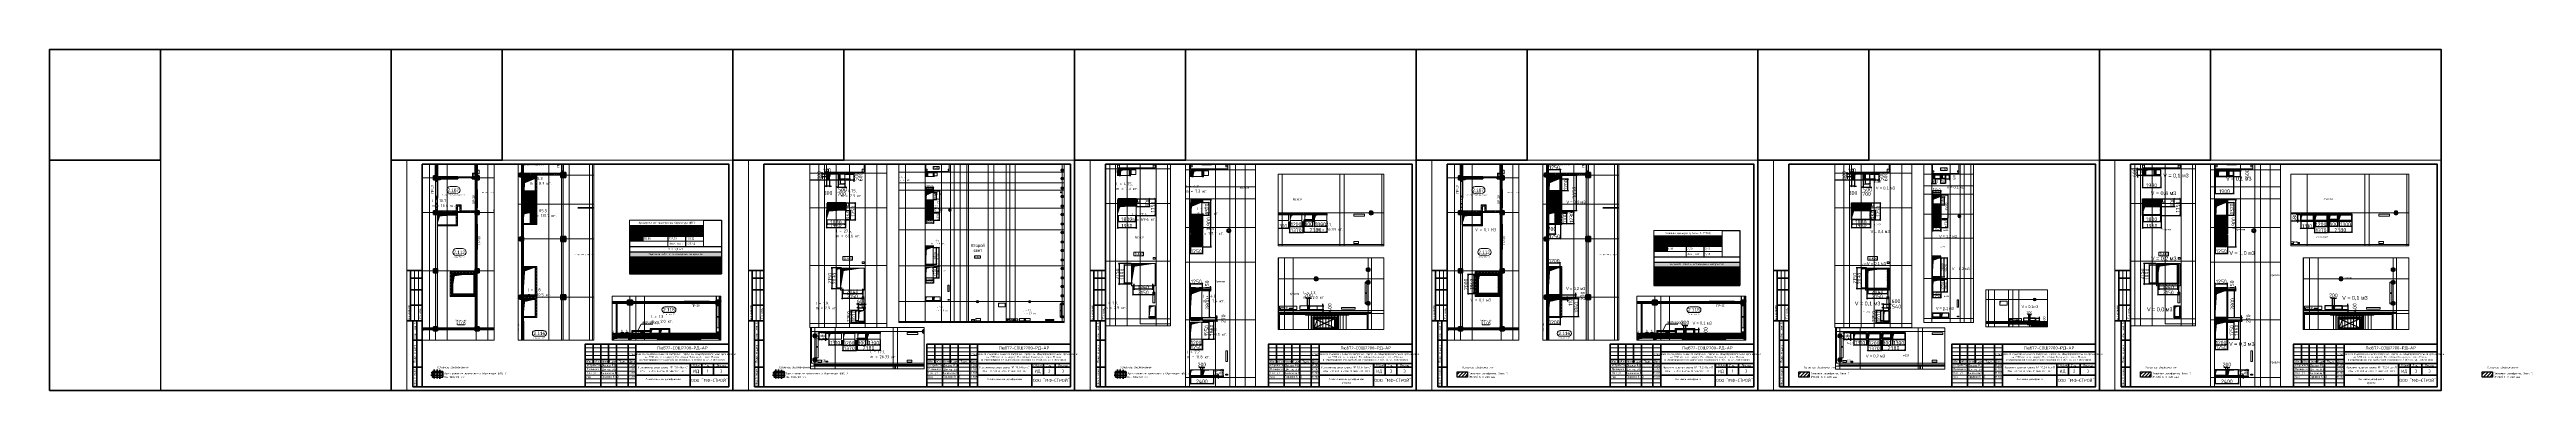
# Paper-space layout '10.5Дф5Бл' of a CAD drawing. Header units: millimetres. Extents: x -143 to 3047, y 0 to 440.
# The model-space entities are those that its viewports show. They can reach past a viewport. Long polylines and large blocks are cut down to what shows.
import ezdxf
from ezdxf import colors
from ezdxf.entities.mleader import LeaderData, LeaderLine
from ezdxf.enums import TextEntityAlignment as Align
from ezdxf.math import Vec2, Vec3

# ---------------------------------------------------------------- set-up
doc = ezdxf.new("R2010")
doc.units = ezdxf.units.MM
for name, pattern in [('CENTER2', [28.575, 19.05, -3.175, 3.175, -3.175]), ('DASHED', [19.05, 12.7, -6.35]), ('HIDDEN', [9.525, 6.35, -3.175]), ('HIDDEN2', [4.7625, 3.175, -1.5875])]:
    doc.linetypes.add(name, pattern=pattern)
doc.layers.get('Defpoints').update_dxf_attribs({"color": 250})
for name, color, linetype, lineweight, plot in [('00 Временный', 250, 'Continuous', 60, False), ('АР_Делит', 250, 'Continuous', 0, False), ('РД_Витраж_проем', 250, 'Continuous', 0, False), ('РД_Кровля', 250, 'Continuous', 25, False), ('РД_Проем', 250, 'Continuous', 0, False), ('РД_проем_инж перемыч_подсчет', 250, 'Continuous', 30, False)]:
    doc.layers.add(name, color=color, linetype=linetype, lineweight=lineweight, plot=plot)
for name, color, linetype, lineweight in [('10.5) Арматура', 6, 'Continuous', 60), ('10.6) Диафрагмы', 90, 'Continuous', 30), ('A-AREA', 250, 'Continuous', 15), ('A-Wall-Open', 250, 'Continuous', 5), ('A-Wall_Материал_Газоблок_Контур', 250, 'Continuous', 0), ('АР_Area', 250, 'Continuous', 5), ('АР_Витраж марка', 250, 'Continuous', 9), ('АР_Двери_витраж', 250, 'Continuous', 9), ('АР_Колонны', 250, 'Continuous', 30), ('АР_Окна', 250, 'Continuous', 5), ('АР_Отв. марка', 250, 'Continuous', 9), ('АР_Отверстия', 250, 'Continuous', 9), ('АР_Отметка', 250, 'Continuous', 13), ('АР_площадь пом', 250, 'Continuous', 5), ('АР_Разрезы марка', 7, 'Continuous', 13), ('АР_Стены ЖБ', 250, 'Continuous', 35), ('АР_Стены кирпич', 250, 'Continuous', 20), ('АР_Стены ПЕНОблок', 250, 'Continuous', 20), ('АР_Стены_дефшов', 250, 'Continuous', 0), ('АР_Утеплитель', 250, 'Continuous', 0), ('АР_Ф_ЛК', 250, 'Continuous', 5), ('АР_Штриховка', 250, 'Continuous', 0), ('ВК_Шахты', 250, 'Continuous', 9), ('ДШ_КР', 250, 'Continuous', 35), ('Зашивка радиаторов тип 2.1 (файерборд 2 слоя_экран)', 250, 'Continuous', 25), ('Зашивка радиаторов тип 5 (спорт желтый)', 250, 'Continuous', 25), ('КМ_Фахверки', 250, 'Continuous', 25), ('ОВ_Классы', 250, 'Continuous', 0), ('ОВ_коллекторы', 250, 'Continuous', 25), ('ОВ_Кондиционирование', 250, 'Continuous', 25), ('ОВ_Отопление', 250, 'Continuous', 5), ('ОВ_Шахты', 250, 'Continuous', 5), ('Размеры зашивки ГКЛ', 250, 'Continuous', 0), ('РД_Оси_100', 250, 'Continuous', 0), ('РД_Оси_размер', 250, 'Continuous', 0), ('РД_проем_инж перемыч_фахверк', 250, 'Continuous', 18), ('СС_Отверстия', 250, 'Continuous', 9), ('ТХ_Оборудование', 250, 'Continuous', 9), ('ЭОМ_отверстия', 250, 'Continuous', 5)]:
    doc.layers.add(name, color=color, linetype=linetype, lineweight=lineweight)
doc.layers.add('АР_Отопительные приборы', color=1, linetype='HIDDEN2', lineweight=0, true_color=0xff0000)
doc.layers.add('Зашивка радиаторов тип 2 (файерборд 2 слоя_керамогранит)', color=7, linetype='Continuous', lineweight=0, true_color=0xf40101)
for name, color, linetype in [('РД_Витраж_вн', 250, 'Continuous'), ('РД_Перемычка инж проемов', 250, 'Continuous'), ('Условные обозначения', 250, 'Continuous')]:
    doc.layers.add(name, color=color, linetype=linetype)
doc.styles.add('Arial0', font='arial.ttf')
doc.styles.add('Arial_09', font='ARIALN.TTF', dxfattribs={"width": 0.9})
doc.styles.add('Arial_Narrow_08', font='ARIALN.TTF', dxfattribs={"width": 0.8})
doc.styles.get("Standard").update_dxf_attribs({"font": 'arial.ttf'})
doc.styles.add('style1', font='ARIALN.TTF')
doc.styles.add('ккк', font='isocpeur.ttf', dxfattribs={"width": 0.85, "oblique": 15})
doc.styles.add('СПДС', font='isocpeur.ttf', dxfattribs={"width": 0.9})
doc.dimstyles.new('Dim100_ареал', dxfattribs={"dimscale": 100, "dimtxt": 2.5, "dimasz": 1, "dimexe": 1, "dimexo": 1, "dimgap": 0.5, "dimtad": 1, "dimzin": 12, "dimdsep": 46, "dimtxsty": 'style1', "dimblk": 'ARCHTICK', "dimcen": 1, "dimdle": 1, "dimclrd": 256, "dimclre": 256, "dimaunit": 1, "dimadec": 0, "dimazin": 3, "dimtfac": 1, "dimtmove": 1, "dimatfit": 3, "dimldrblk": 'OPEN30', "dimfxl": 4, "dimfxlon": 1, "dimtolj": 1, "dimtzin": 0, "dimlwd": 9, "dimlwe": 9, "dimarcsym": 0})
doc.dimstyles.new('Размера А3', dxfattribs={"dimtxt": 400, "dimasz": 100, "dimexe": 70, "dimexo": 50, "dimgap": 20, "dimtad": 1, "dimdec": 0, "dimrnd": 10, "dimzin": 0, "dimdsep": 46, "dimtxsty": 'СПДС', "dimblk": 'ARROWHEAD_6', "dimcen": 1, "dimazin": 0, "dimtfac": 1, "dimtdec": 0, "dimtmove": 2, "dimatfit": 0, "dimfxl": 1, "dimtolj": 1, "dimtzin": 0, "dimarcsym": 0})
pattern_1 = [(45, (142195.16, 127275.07), (-112.2532, 112.2532), []), (45, (142307.41, 127275.07), (-112.2532, 112.2532), [198.4375, -39.6875, 0, -39.6875])]
pattern_2 = [(45, (142195.16, 127275.07), (-112.2532, 112.2532), []), (45, (142307.41, 127275.07), (-112.2532, 112.2532), [198.4375, -39.6875, 0, -39.6875])]
pattern_3 = [(95, (142195.16, 127275.07), (140.09465, 117.55338), [19.05, -209.55]), (40, (142195.16, 127275.07), (-160.01845, 110.17673), [15.24, -167.64058]), (145.45144, (142206.83, 127284.87), (-19.9238, 227.7301), [16.19, -178.09024]), (91.1842, (142159.24, 127311), (221.41024, 161.9534), [28.575, -314.325]), (141.63556, (142177.7, 127324.5), (-7.0866, 342.82676), [24.28502, -267.1356]), (36.18415, (142159.24, 127311), (-7.0866, 342.82676), [22.85997, -251.45973]), (66, (142186.18, 127319.97), (179.51998, 34.89515), [19.05, -209.55]), (11, (142186.18, 127319.97), (-86.53993, 173.9412), [15.24, -167.64]), (116.45145, (142201.14, 127322.88), (92.98005, 208.83634), [16.19, -178.08994]), (82.5, (142195.16, 127275.07), (-57.60547, 61.973414), [0, -165.608, 0, -170.18, 0, -168.275]), (52.5, (142195.16, 127275.07), (-23.589727, 118.087), [0, -97.028, 0, -161.798, 0, -64.135]), (12.5, (142155.105, 127235.02), (99.927863, 91.826196), [0, -63.5, 0, -198.12, 0, -262.89]), (2.5, (142137.14, 127217.06), (86.763904, 122.72239), [0, -82.55, 0, -131.572, 0, -186.69])]
pattern_4 = [(45, (142195.16, 127275.07), (-168.3798, 168.3798), []), (45, (142307.4, 127275.07), (-168.3798, 168.3798), [])]
pattern_5 = [(45, (142195.16, 127275.07), (-168.3798, 168.3798), []), (45, (142307.4, 127275.07), (-168.3798, 168.3798), [])]
pattern_6 = [(45, (142195.16, 127275.07), (-168.3798, 168.3798), []), (45, (142307.4, 127275.07), (-168.3798, 168.3798), [])]
pattern_7 = [(95, (142195.16, 127275.07), (140.09465, 117.55338), [19.05, -209.55]), (40, (142195.16, 127275.07), (-160.01845, 110.17673), [15.24, -167.64058]), (145.45144, (142206.83, 127284.87), (-19.9238, 227.7301), [16.19, -178.09024]), (91.1842, (142159.24, 127311), (221.41024, 161.9534), [28.575, -314.325]), (141.63556, (142177.7, 127324.5), (-7.0866, 342.82676), [24.285, -267.1356]), (36.18415, (142159.24, 127311), (-7.0866, 342.82676), [22.85997, -251.45973]), (66, (142186.18, 127319.97), (179.51998, 34.89515), [19.05, -209.55]), (11, (142186.18, 127319.97), (-86.53993, 173.9412), [15.24, -167.64]), (116.45145, (142201.14, 127322.88), (92.98005, 208.83634), [16.19, -178.08994]), (82.5, (142195.16, 127275.07), (-57.60547, 61.973414), [0, -165.608, 0, -170.18, 0, -168.275]), (52.5, (142195.16, 127275.07), (-23.58973, 118.087), [0, -97.028, 0, -161.798, 0, -64.135]), (12.5, (142155.105, 127235.02), (99.927863, 91.826196), [0, -63.5, 0, -198.12, 0, -262.89]), (2.5, (142137.14, 127217.06), (86.7639, 122.72239), [0, -82.55, 0, -131.572, 0, -186.69])]

# ---------------------------------------------------------------- blocks, each defined once
blk = doc.blocks.new('*U957')
at = {"color": 4}
blk.add_lwpolyline([(-220, -220), (220, -220), (220, 220), (-220, 220)], close=True, dxfattribs=at)
at = {"color": 3}
blk.add_lwpolyline([(-220, 220), (-77, 220), (-77, 77), (-220, 77)], close=True, dxfattribs=at)
blk = doc.blocks.new('*U958')
at = {"layer": '00 Временный', "color": 0, "linetype": 'ByBlock', "lineweight": -2, "transparency": 16777216}
for p in [(0, 0), (440, 0), (880, 0), (1320, 0), (1760, 0), (2200, 0), (2640, 0)]:
    blk.add_blockref('*U957', p, dxfattribs=at)
blk = doc.blocks.new('*U959')
at = {"color": 4}
blk.add_lwpolyline([(-220, -220), (220, -220), (220, 220), (-220, 220)], close=True, dxfattribs=at)
at = {"color": 3}
blk.add_lwpolyline([(-220, 220), (-77, 220), (-77, 77), (-220, 77)], close=True, dxfattribs=at)
blk = doc.blocks.new('*U960')
at = {"layer": '00 Временный', "color": 0, "linetype": 'ByBlock', "lineweight": -2, "transparency": 16777216}
for p in [(0, 0), (440, 0), (880, 0), (1320, 0), (1760, 0), (2200, 0), (2640, 0)]:
    blk.add_blockref('*U959', p, dxfattribs=at)
blk = doc.blocks.new('*U899')
at = {"lineweight": 0}
blk.add_lwpolyline([(-415, -5), (5, -5), (5, 292), (-415, 292)], close=True, dxfattribs=at)
at = {"color": 0, "linetype": 'Continuous', "lineweight": 50}
blk.add_lwpolyline([(-395, 287), (0, 287), (0, 0), (-395, 0)], close=True, dxfattribs=at)
at = {"lineweight": 35}
for points in [[(-395, 150), (-415, 150)], [(-410, 85), (-410, 150)], [(-395, 140), (-410, 140)], [(-395, 125), (-410, 125)], [(-395, 105), (-410, 105)], [(-395, 85), (-415, 85)], [(-395, 85), (-407, 85), (-407, 0), (-395, 0)], [(-402, 0), (-402, 85)], [(-395, 60), (-407, 60)], [(-185, 35), (-120, 35)], [(-175, 55), (-175, 30)], [(-165, 55), (-165, 0)], [(-155, 55), (-155, 30)], [(-145, 55), (-145, 0)], [(-130, 55), (-130, 0)], [(-120, 55), (-120, 0)], [(-120, 45), (0, 45)], [(-395, 25), (-407, 25)], [(-185, 30), (0, 30)], [(-120, 15), (0, 15)], [(-50, 30), (-50, 0)], [(-50, 25), (0, 25)], [(-35, 30), (-35, 15)], [(-20, 30), (-20, 15)]]:
    blk.add_lwpolyline(points, dxfattribs=at)
at = {"lineweight": 18}
for points in [[(-405, 85), (-405, 150)], [(-400, 85), (-400, 150)], [(-185, 50), (-120, 50)], [(-185, 45), (-120, 45)], [(-185, 40), (-120, 40)], [(-185, 25), (-120, 25)], [(-185, 20), (-120, 20)], [(-185, 15), (-120, 15)], [(-185, 10), (-120, 10)], [(-185, 5), (-120, 5)]]:
    blk.add_lwpolyline(points, dxfattribs=at)
at = {"lineweight": 35}
blk.add_lwpolyline([(-185, 0), (0, 0), (0, 55), (-185, 55)], close=True, dxfattribs=at)
at = {"lineweight": 0}
blk.add_lwpolyline([(0, -5), (5, -5), (5, 0)], dxfattribs=at)
at = {"lineweight": -2, "char_height": 2.5, "attachment_point": 5, "rotation": 90, "style": 'СПДС'}
for s, insert, width in [('Согласовано', (-412.5, 95), 19.991), ('Гл. спец.', (-397.5, 95), 19.991), ('Взам. инв. N', (-404.5, 72.5), 24.991), ('Подл. и дата', (-404.5, 42.5), 34.991), ('Инв. N подл.', (-404.5, 12.5), 24.991)]:
    blk.add_mtext(s, dxfattribs=dict(at, insert=insert, width=width))
at = {"lineweight": -2, "char_height": 2.5, "style": 'СПДС'}
for s, insert, width, attachment_point in [('Изм.', (-180, 32.5), 10, 5), ('Кол.уч.', (-170, 32.5), 10, 5), ('Лист', (-160, 32.5), 10, 5), ('N док.', (-150, 32.5), 10, 5), ('Подп.', (-137.5, 32.5), 15, 5), ('Дата', (-125, 32.5), 10, 5), ('СКО', (-183.5, 12.3), 17.953, 4), ('Разработал', (-183.1, 27.5), 17.953, 4), ('Проверил', (-183.1, 22.5), 17.953, 4), ('Нач. уч.', (-183.1, 17.5), 17.953, 4), ('{\\T0.9;Борисово К. Ю.}', (-164.5, 12.5), 18.77, 4), ('{\\T0.9;Саломатов С.Г.}', (-164.1, 17.7), 18.77, 4), ('Стадия', (-42.5, 27.5), 15, 5), ('Лист', (-27.5, 27.5), 15, 5), ('Листов', (-10, 27.5), 20, 5)]:
    blk.add_mtext(s, dxfattribs=dict(at, insert=insert, width=width, attachment_point=attachment_point))
at = {"insert": (-119.3, 43.2), "char_height": 2.2, "attachment_point": 1, "style": 'СПДС'}
blk.add_mtext_dynamic_manual_height_columns('\\pxqc;«Комплексная общественно-жилая застройка. Корпус 34. Общеобразовательная организация на 2200 мест» по адресу: Российская Федерация, город Москва, \\Pвнутригородское муниципальное образование Люблино, ул. Люблинская.', width=118.293, gutter_width=0, heights=[12.8], dxfattribs=at)
at = {"style": 'СПДС'}
for tag, height, p in [('ШИФР_ПРОЕКТА', 4, (-60, 50)), ('НАИМЕНОВАНИЕ_ОБЪЕКТА2', 2.5, (-85, 20)), ('НАИМЕНОВАНИЕ_ЧЕРТЕЖА2', 2.5, (-85, 5)), ('НАИМЕНОВАНИЕ_ЧЕРТЕЖА1', 2.5, (-85, 10)), ('НАИМЕНОВАНИЕ_ОБЪЕКТА', 2.5, (-85, 25)), ('ОРГАНИЗАЦИЯ_РАЗРАБОТЧИК1', 4, (-25, 8.1)), ('СТАДИЯ', 4, (-42.5, 20)), ('ЛИСТ_первый', 4, (-27.5, 20)), ('ЛИСТОВ', 4, (-10, 20))]:
    blk.add_attdef(tag, text='', height=height, dxfattribs=at).set_placement(p, align=Align.MIDDLE_CENTER)
for tag, p in [('РАЗРАБОТЧИК', (-164, 27.5)), ('РУК.ГРУППЫ', (-164, 22.5))]:
    blk.add_attdef(tag, text='', height=2.5, dxfattribs=at).set_placement(p, align=Align.MIDDLE_LEFT)
at = {"style": 'СПДС', "width": 0.9}
for tag, p in [('ДАТА1', (-129.6, 26.4)), ('ДАТА2', (-129.6, 21.4)), ('ДАТА3', (-129.6, 16.6)), ('ДАТА4', (-129.6, 11.4))]:
    blk.add_attdef(tag, p, '', height=2.3, dxfattribs=at)
blk = doc.blocks.new('*U965')
blk.add_lwpolyline([(-40.3, 1.1), (-27, 1.1), (-27, -6), (-40.3, -6)], close=True)
at = {"layer": '10.5) Арматура'}
for points in [[(-38.1, -7.9), (-38.1, 3.8)], [(-34.3, -7.9), (-34.3, 3.8)], [(-30.5, -8.1), (-30.5, 3.6)], [(-25.9, -3.6), (-42.1, -3.6)], [(-25.8, -0.6), (-42, -0.6)]]:
    blk.add_lwpolyline(points, dxfattribs=at)
at = {"layer": 'Условные обозначения', "color": 18, "true_color": 0x000000, "char_height": 2.686, "attachment_point": 1, "style": 'СПДС'}
for s, insert, width in [('Условное обозначения:', (-34.2, 8.1), 67.654), ('Армирование диафрагмы (Арматура ф16) / Яч. 100х100 мм.', (-25.2, 0.1), 67.309)]:
    blk.add_mtext(s, dxfattribs=dict(at, insert=insert, width=width))
blk = doc.blocks.new('*U966')
at = {"layer": '10.5) Арматура', "color": 0, "linetype": 'ByBlock', "lineweight": -2, "transparency": 16777216}
for p in [(0, 0), (440, 0), (880, 0)]:
    blk.add_blockref('*U965', p, dxfattribs=at)
blk = doc.blocks.new('*U967')
at = {"layer": '10.6) Диафрагмы'}
h = blk.add_hatch(dxfattribs=at)
h.set_pattern_fill('ANSI31', color=256)
h.set_pattern_definition([(45, (-1706.8938, -24.3492), (-2.245064, 2.245064), [])])
h.paths.add_polyline_path([(-23.6, 0), (-36.9, 0), (-36.9, -7), (-23.6, -7)])
blk.add_lwpolyline([(-36.9, 0), (-23.6, 0), (-23.6, -7), (-36.9, -7)], close=True)
at = {"layer": 'Условные обозначения', "color": 18, "true_color": 0x000000, "char_height": 2.686, "attachment_point": 1, "style": 'СПДС'}
for s, insert, width in [('Условное обозначения:', (-30.7, 7), 67.654), ('Заливка диафрагм, блок 5. (М300) h = 220 мм', (-21.8, -0.9), 52.275)]:
    blk.add_mtext(s, dxfattribs=dict(at, insert=insert, width=width))
blk = doc.blocks.new('*U968')
at = {"layer": '10.6) Диафрагмы', "color": 0, "linetype": 'ByBlock', "lineweight": -2, "transparency": 16777216}
for p in [(0, 0), (440, 0), (880, 0), (1320, 0)]:
    blk.add_blockref('*U967', p, dxfattribs=at)
blk = doc.blocks.new('*T1096')
at = {"linetype": 'ByBlock', "lineweight": 15, "transparency": 16777216}
for p, q in [((0, 0), (95.6, 0)), ((0, 0), (0, -27.2)), ((95.6, 0), (95.6, -34)), ((0, -27.2), (95.6, -27.2)), ((49.4, -27.2), (49.4, -34))]:
    blk.add_line(p, q, dxfattribs=at)
at = {"color": 0, "linetype": 'ByBlock', "lineweight": -2, "transparency": 16777216}
for p, q in [((95.6, 0), (118.4, 0)), ((118.4, 0), (118.4, -40.8)), ((0, -34), (0, -40.8))]:
    blk.add_line(p, q, dxfattribs=at)
at = {"linetype": 'ByBlock', "lineweight": -2, "transparency": 16777216}
for p, q in [((0, -7), (95.6, -7)), ((0, -13.7), (95.6, -13.7)), ((0, -20.5), (95.6, -20.5)), ((0, -27.2), (0, -34)), ((17.1, -7), (17.1, -27.2)), ((49.4, -7), (49.4, -27.2)), ((72.2, -7), (72.2, -34)), ((0, -34), (118.4, -34)), ((0, -40.8), (118.4, -40.8)), ((0, -40.8), (0, -69.4)), ((0, -47.1), (118.4, -47.1)), ((0, -56.3), (118.4, -56.3)), ((17.1, -47.1), (17.1, -69.4)), ((49.4, -47.1), (49.4, -69.4)), ((72.2, -47.1), (72.2, -69.4)), ((95.6, -47.1), (95.6, -69.4)), ((118.4, -40.8), (118.4, -69.4)), ((0, -69.4), (118.4, -69.4))]:
    blk.add_line(p, q, dxfattribs=at)
at = {"color": 7, "lineweight": 25, "true_color": 0xf2f2f2, "transparency": 16777216}
for points in [[(0, -7), (0, -13.7), (17.1, -7), (17.1, -13.7)], [(0, -13.7), (0, -20.5), (17.1, -13.7), (17.1, -20.5)], [(17.1, -7), (17.1, -13.7), (49.4, -7), (49.4, -13.7)], [(17.1, -13.7), (17.1, -20.5), (49.4, -13.7), (49.4, -20.5)], [(49.4, -7), (49.4, -13.7), (72.2, -7), (72.2, -13.7)], [(49.4, -13.7), (49.4, -20.5), (72.2, -13.7), (72.2, -20.5)], [(72.2, -7), (72.2, -13.7), (95.6, -7), (95.6, -13.7)], [(72.2, -13.7), (72.2, -20.5), (95.6, -13.7), (95.6, -20.5)], [(0, -40.8), (0, -47.1), (118.4, -40.8), (118.4, -47.1)], [(0, -47.1), (0, -56.3), (17.1, -47.1), (17.1, -56.3)], [(0, -56.3), (0, -69.4), (17.1, -56.3), (17.1, -69.4)], [(17.1, -47.1), (17.1, -56.3), (49.4, -47.1), (49.4, -56.3)], [(49.4, -47.1), (49.4, -56.3), (72.2, -47.1), (72.2, -56.3)], [(72.2, -47.1), (72.2, -56.3), (95.6, -47.1), (95.6, -56.3)], [(95.6, -47.1), (95.6, -56.3), (118.4, -47.1), (118.4, -56.3)], [(95.6, -56.3), (95.6, -69.4), (118.4, -56.3), (118.4, -69.4)]]:
    blk.add_solid(points, dxfattribs=at)
at = {"color": 254, "lineweight": 25, "true_color": 0xdeeaf6, "transparency": 16777216}
blk.add_solid([(0, -20.5), (0, -27.2), (17.1, -20.5), (17.1, -27.2)], dxfattribs=at)
at = {"color": 254, "lineweight": 25, "true_color": 0xd8d8d8, "transparency": 16777216}
for points in [[(17.1, -56.3), (17.1, -69.4), (49.4, -56.3), (49.4, -69.4)], [(49.4, -56.3), (49.4, -69.4), (72.2, -56.3), (72.2, -69.4)], [(72.2, -56.3), (72.2, -69.4), (95.6, -56.3), (95.6, -69.4)]]:
    blk.add_solid(points, dxfattribs=at)
at = {"color": 0, "lineweight": 25, "transparency": 16777216}
for s, insert, char_height, width, attachment_point in [('{\\fГОСТ тип А|b0|i0|c0;Отм.:', (1.5, -12.2), 2.822, 14.113, 7), ('{\\fГОСТ тип А|b0|i0|c0;Этаж:', (1.5, -19), 2.822, 14.113, 7), ('{\\fГОСТ тип А|b0|i0|c0;Сумма:', (1.5, -25.7), 2.822, 14.113, 7), ('{\\fГОСТ тип А|b0|i0|c0;Армирование диафрагмы (Арматура ф16)', (47.8, -5.5), 2.822, 92.617, 8), ('{\\fГОСТ тип А|b0|i0|c0;+4.200', (18.6, -12.2), 2.822, 29.283, 7), ('{\\fГОСТ тип А|b0|i0|c0;2', (18.6, -19), 2.822, 29.283, 7), ('{\\fГОСТ тип А|b0|i0|c0;92,80', (18.6, -25.7), 2.822, 29.283, 7), ('{\\fГОСТ тип А|b0|i0|c0;167,50', (50.9, -25.7), 2.822, 19.758, 7), ('{\\fГОСТ тип А|b0|i0|c0;+8.400', (50.9, -12.2), 2.822, 19.758, 7), ('{\\fГОСТ тип А|b0|i0|c0;3', (50.9, -19), 2.822, 19.758, 7), ('{\\fГОСТ тип А|b0|i0|c0;Итог, п.м.:', (50.9, -32.5), 2.822, 19.758, 7), ('{\\fГОСТ тип А|b0|i0|c0;168,12', (73.7, -25.7), 2.822, 20.463, 7), ('{\\fГОСТ тип А|b0|i0|c0;+12.600', (73.7, -12.2), 2.822, 20.463, 7), ('{\\fГОСТ тип А|b0|i0|c0;428,42', (73.7, -32.5), 2.822, 20.463, 7), ('{\\fГОСТ тип А|b0|i0|c0;кровля', (73.7, -19), 2.822, 20.463, 7), ('{\\fГОСТ тип А|b1|i0|c0;№ п.п.', (8.6, -51.7), 2.117, 14.113, 5), ('{\\fГОСТ тип А|b1|i0|c0;1', (8.6, -62.8), 2.117, 14.113, 5), ('{\\fГОСТ тип А|b1|i0|c0;Армирование диафрагмы (Арматура ф16)', (18.6, -62.8), 2.117, 29.283, 4), ('{\\fГОСТ тип А|b1|i0|c0;Наименование затрат', (33.3, -51.7), 2.117, 29.283, 5), ('{\\fГОСТ тип А|b0|i0|c0;', (24.7, -32.5), 2.822, 46.396, 8), ('{\\fГОСТ тип А|b1|i0|c0;Ведомость работ и используемых материалов', (59.2, -43.9), 2.469, 115.375, 5), ('{\\fГОСТ тип А|b0|i0|c0;V = 5,8 ь3^J', (59.2, -39.3), 2.822, 115.375, 8), ('{\\fГОСТ тип А|b1|i0|c0;428,4 м.^J1 м = 1.54 кг. Блок 1.', (60.8, -62.8), 2.117, 19.758, 5), ('{\\fГОСТ тип А|b1|i0|c0;Описание', (60.8, -51.7), 2.117, 19.758, 5), ('{\\fГОСТ тип А|b1|i0|c0;Ед. изм.', (83.9, -51.7), 2.117, 20.463, 5), ('{\\fГОСТ тип А|b1|i0|c0;кг', (83.9, -62.8), 2.117, 20.463, 5), ('{\\fГОСТ тип А|b1|i0|c0;Объем', (107, -51.7), 2.117, 19.758, 5), ('{\\fГОСТ тип А|b0|i0|c0;', (107, -32.5), 2.822, 19.758, 8), ('{\\fГОСТ тип А|b1|i0|c0;659,8', (116.9, -62.8), 2.117, 19.758, 6)]:
    blk.add_mtext(s, dxfattribs=dict(at, insert=insert, char_height=char_height, width=width, attachment_point=attachment_point))
blk = doc.blocks.new('*T1097')
at = {"linetype": 'ByBlock', "lineweight": 15, "transparency": 16777216}
for p, q in [((0, 0), (87.9, 0)), ((0, 0), (0, -27.2)), ((87.9, 0), (87.9, -34)), ((0, -27.2), (87.9, -27.2)), ((41.6, -27.2), (41.6, -34))]:
    blk.add_line(p, q, dxfattribs=at)
at = {"color": 0, "linetype": 'ByBlock', "lineweight": -2, "transparency": 16777216}
for p, q in [((87.9, 0), (110.6, 0)), ((110.6, 0), (110.6, -40.8)), ((0, -34), (0, -40.8))]:
    blk.add_line(p, q, dxfattribs=at)
at = {"linetype": 'ByBlock', "lineweight": -2, "transparency": 16777216}
for p, q in [((0, -7), (87.9, -7)), ((0, -13.7), (87.9, -13.7)), ((0, -20.5), (87.9, -20.5)), ((0, -27.2), (0, -34)), ((17.1, -7), (17.1, -27.2)), ((41.6, -7), (41.6, -27.2)), ((64.4, -7), (64.4, -34)), ((0, -34), (110.6, -34)), ((0, -40.8), (110.6, -40.8)), ((0, -40.8), (0, -71.1)), ((0, -47.1), (110.6, -47.1)), ((0, -57.4), (110.6, -57.4)), ((17.1, -47.1), (17.1, -71.1)), ((41.6, -47.1), (41.6, -71.1)), ((64.4, -47.1), (64.4, -71.1)), ((87.9, -47.1), (87.9, -71.1)), ((110.6, -40.8), (110.6, -71.1)), ((0, -71.1), (110.6, -71.1))]:
    blk.add_line(p, q, dxfattribs=at)
at = {"color": 7, "lineweight": 25, "true_color": 0xf2f2f2, "transparency": 16777216}
for points in [[(0, -7), (0, -13.7), (17.1, -7), (17.1, -13.7)], [(0, -13.7), (0, -20.5), (17.1, -13.7), (17.1, -20.5)], [(17.1, -7), (17.1, -13.7), (41.6, -7), (41.6, -13.7)], [(17.1, -13.7), (17.1, -20.5), (41.6, -13.7), (41.6, -20.5)], [(41.6, -7), (41.6, -13.7), (64.4, -7), (64.4, -13.7)], [(41.6, -13.7), (41.6, -20.5), (64.4, -13.7), (64.4, -20.5)], [(64.4, -7), (64.4, -13.7), (87.9, -7), (87.9, -13.7)], [(64.4, -13.7), (64.4, -20.5), (87.9, -13.7), (87.9, -20.5)], [(0, -40.8), (0, -47.1), (110.6, -40.8), (110.6, -47.1)], [(0, -47.1), (0, -57.4), (17.1, -47.1), (17.1, -57.4)], [(0, -57.4), (0, -71.1), (17.1, -57.4), (17.1, -71.1)], [(17.1, -47.1), (17.1, -57.4), (41.6, -47.1), (41.6, -57.4)], [(41.6, -47.1), (41.6, -57.4), (64.4, -47.1), (64.4, -57.4)], [(64.4, -47.1), (64.4, -57.4), (87.9, -47.1), (87.9, -57.4)], [(87.9, -47.1), (87.9, -57.4), (110.6, -47.1), (110.6, -57.4)], [(87.9, -57.4), (87.9, -71.1), (110.6, -57.4), (110.6, -71.1)]]:
    blk.add_solid(points, dxfattribs=at)
at = {"color": 254, "lineweight": 25, "true_color": 0xdeeaf6, "transparency": 16777216}
blk.add_solid([(0, -20.5), (0, -27.2), (17.1, -20.5), (17.1, -27.2)], dxfattribs=at)
at = {"color": 254, "lineweight": 25, "true_color": 0xd8d8d8, "transparency": 16777216}
for points in [[(17.1, -57.4), (17.1, -71.1), (41.6, -57.4), (41.6, -71.1)], [(41.6, -57.4), (41.6, -71.1), (64.4, -57.4), (64.4, -71.1)], [(64.4, -57.4), (64.4, -71.1), (87.9, -57.4), (87.9, -71.1)]]:
    blk.add_solid(points, dxfattribs=at)
at = {"color": 0, "lineweight": 25, "transparency": 16777216}
for s, insert, char_height, width, attachment_point in [('{\\fГОСТ тип А|b0|i0|c0;Отм.:', (1.5, -12.2), 2.822, 14.113, 7), ('{\\fГОСТ тип А|b0|i0|c0;Этаж:', (1.5, -19), 2.822, 14.113, 7), ('{\\fГОСТ тип А|b0|i0|c0;Сумма:', (1.5, -25.7), 2.822, 14.113, 7), ('{\\fГОСТ тип А|b0|i0|c0;1,28', (18.6, -25.7), 2.822, 21.522, 7), ('{\\fГОСТ тип А|b0|i0|c0;+4.200', (18.6, -12.2), 2.822, 21.522, 7), ('{\\fГОСТ тип А|b0|i0|c0;2', (18.6, -19), 2.822, 21.522, 7), ('{\\fГОСТ тип А|b0|i0|c0;Заливка диафрагм, блок 1. (М300)', (43.9, -5.5), 2.822, 84.856, 8), ('{\\fГОСТ тип А|b0|i0|c0;+8.400', (43.1, -12.2), 2.822, 19.758, 7), ('{\\fГОСТ тип А|b0|i0|c0;3', (43.1, -19), 2.822, 19.758, 7), ('{\\fГОСТ тип А|b0|i0|c0;2,20', (43.1, -25.7), 2.822, 19.758, 7), ('{\\fГОСТ тип А|b0|i0|c0;Итог, м3:', (43.1, -32.5), 2.822, 19.758, 7), ('{\\fГОСТ тип А|b0|i0|c0;+12.600', (65.9, -12.2), 2.822, 20.463, 7), ('{\\fГОСТ тип А|b0|i0|c0;кровля', (65.9, -19), 2.822, 20.463, 7), ('{\\fГОСТ тип А|b0|i0|c0;2,30', (65.9, -25.7), 2.822, 20.463, 7), ('{\\fГОСТ тип А|b0|i0|c0;5,78', (65.9, -32.5), 2.822, 20.463, 7), ('{\\fГОСТ тип А|b1|i0|c0;№ п.п.', (8.6, -52.2), 2.469, 14.113, 5), ('{\\fГОСТ тип А|b1|i0|c0;1', (8.6, -64.2), 2.469, 14.113, 5), ('{\\fГОСТ тип А|b1|i0|c0;М300 / Толщ. ^J220 мм', (18.6, -64.2), 2.469, 21.522, 4), ('{\\fГОСТ тип А|b1|i0|c0;Наименование затрат', (29.4, -52.2), 2.469, 21.522, 5), ('{\\fГОСТ тип А|b0|i0|c0;', (20.8, -32.5), 2.822, 38.635, 8), ('{\\fГОСТ тип А|b1|i0|c0;Ведомость работ и используемых материалов', (55.3, -43.9), 2.469, 107.614, 5), ('{\\fГОСТ тип А|b1|i0|c0;Заливка диафрагм, блок 5.', (53, -64.2), 2.469, 19.758, 5), ('{\\fГОСТ тип А|b1|i0|c0;Описание', (53, -52.2), 2.469, 19.758, 5), ('{\\fГОСТ тип А|b0|i0|c0;', (55.3, -39.3), 2.822, 107.614, 8), ('{\\fГОСТ тип А|b1|i0|c0;Ед. изм.', (76.1, -52.2), 2.469, 20.463, 5), ('{\\fГОСТ тип А|b1|i0|c0;м3', (76.1, -64.2), 2.469, 20.463, 5), ('{\\fГОСТ тип А|b1|i0|c0;Объем', (99.2, -52.2), 2.469, 19.758, 5), ('{\\fГОСТ тип А|b0|i0|c0;', (99.2, -32.5), 2.822, 19.758, 8), ('{\\fГОСТ тип А|b1|i0|c0;5,78', (109.1, -64.2), 2.469, 19.758, 6)]:
    blk.add_mtext(s, dxfattribs=dict(at, insert=insert, char_height=char_height, width=width, attachment_point=attachment_point))
blk = doc.blocks.new('_ArchTick')
at = {"color": 0, "linetype": 'ByBlock', "const_width": 0.15}
blk.add_lwpolyline([(-0.5, -0.5), (0.5, 0.5)], dxfattribs=at)
blk = doc.blocks.new('*D225')
at = {"layer": 'Defpoints', "color": 0, "transparency": 16777216}
for p in [(114955, 100500), (118910, 100500), (116910, 69300)]:
    blk.add_point(p, dxfattribs=at)
at = {"layer": 'РД_Оси_размер', "color": 0, "lineweight": 5, "transparency": 16777216}
for p, q in [((118710, 100500), (119010, 100500)), ((118910, 69200), (118910, 100600)), ((118710, 69300), (119010, 69300))]:
    blk.add_line(p, q, dxfattribs=at)
at = {"layer": 'РД_Оси_размер', "color": 0, "lineweight": 5, "transparency": 16777216, "xscale": 100, "yscale": 100, "zscale": 100}
for p, rotation in [((118910, 100500), 90), ((118910, 69300), 270)]:
    blk.add_blockref('_ArchTick', p, dxfattribs=dict(at, rotation=rotation))
at = {"layer": 'РД_Оси_размер', "color": 0, "transparency": 16777216, "insert": (118732, 84900), "char_height": 250, "attachment_point": 5, "rotation": 90, "style": 'style1'}
blk.add_mtext('\\A1;31200', dxfattribs=at)
blk = doc.blocks.new('_Open30')
at = {"color": 0, "linetype": 'ByBlock', "lineweight": -2}
for p, q in [((-1, 0.3), (0, 0)), ((0, 0), (-1, -0.3)), ((0, 0), (-1, 0))]:
    blk.add_line(p, q, dxfattribs=at)
blk = doc.blocks.new('*D226')
at = {"layer": 'Defpoints', "color": 0, "transparency": 16777216}
for p in [(114955, 100500), (116910, 100800), (118910, 100800)]:
    blk.add_point(p, dxfattribs=at)
at = {"layer": 'РД_Оси_размер', "color": 0, "lineweight": 5, "transparency": 16777216}
for p, q in [((118710, 100800), (119010, 100800)), ((118710, 100500), (119010, 100500)), ((118910, 100400), (118910, 100900)), ((118910, 100650), (119468, 100817)), ((119468, 100817), (119468, 101370))]:
    blk.add_line(p, q, dxfattribs=at)
at = {"layer": 'РД_Оси_размер', "color": 0, "lineweight": 5, "transparency": 16777216, "xscale": 100, "yscale": 100, "zscale": 100}
for p, rotation in [((118910, 100800), 90), ((118910, 100500), 270)]:
    blk.add_blockref('_ArchTick', p, dxfattribs=dict(at, rotation=rotation))
at = {"layer": 'РД_Оси_размер', "color": 0, "transparency": 16777216, "insert": (119290, 101094), "char_height": 250, "attachment_point": 5, "rotation": 90, "style": 'style1'}
blk.add_mtext('\\A1;300', dxfattribs=at)
blk = doc.blocks.new('Отметка_план')
at = {"color": 7}
blk.add_lwpolyline([(0, 0), (10, 0), (10, 4), (0, 4)], close=True, dxfattribs=at)
at = {"style": 'Arial_Narrow_08', "width": 0.8}
blk.add_attdef('OTMG', text='', height=2.5, dxfattribs=at).set_placement((9.1, 0.7), align=Align.RIGHT)
blk = doc.blocks.new('ЛК_3900х8900_2эт')
at = {"color": 5}
for points in [[(6500, 3815), (2300, 3815), (2300, 3855), (6800, 3855), (6800, 3815), (6500, 3815)], [(4129, 45), (2300, 45), (2300, 85), (4146, 85)], [(4601, 85), (6800, 85), (6800, 45), (4583, 45)]]:
    blk.add_lwpolyline(points, dxfattribs=at)
at = {"layer": 'АР_Делит'}
blk.add_lwpolyline([(-300, 3900), (8600, 3900), (8600, 0), (-300, 0)], close=True, dxfattribs=at)
at = {"layer": 'АР_Ф_ЛК', "color": 5}
for p, q in [((2600, 3900), (2600, 3855)), ((2600, 3815), (2600, 2155)), ((2900, 3900), (2900, 3855)), ((2900, 3815), (2900, 2155)), ((3200, 3900), (3200, 3855)), ((3200, 3815), (3200, 2155)), ((3500, 3900), (3500, 3855)), ((3500, 3815), (3500, 2155)), ((3800, 3900), (3800, 3855)), ((3800, 3815), (3800, 2155)), ((4100, 3900), (4100, 3855)), ((4100, 3815), (4100, 2155)), ((4400, 3900), (4400, 3855)), ((4400, 3815), (4400, 2155)), ((4700, 3900), (4700, 3855)), ((4700, 3815), (4700, 2155)), ((5000, 3900), (5000, 3855)), ((5000, 3815), (5000, 2155)), ((5300, 3900), (5300, 3855)), ((5300, 3815), (5300, 2155)), ((5600, 3900), (5600, 3855)), ((5600, 3815), (5600, 2155)), ((5900, 3900), (5900, 3855)), ((5900, 3815), (5900, 2155)), ((6200, 3900), (6200, 3855)), ((6200, 3815), (6200, 2155)), ((6500, 3900), (6500, 3855)), ((6500, 3815), (6500, 2155)), ((2600, 2115), (2600, 2090)), ((2600, 2050), (2600, 1850)), ((2600, 1810), (2600, 1785)), ((2600, 1745), (2600, 85)), ((2600, 45), (2600, 0)), ((2900, 2115), (2900, 2090)), ((2900, 1810), (2900, 1785)), ((2900, 1745), (2900, 85)), ((2900, 45), (2900, 0)), ((3200, 2115), (3200, 2090)), ((3200, 1810), (3200, 1785)), ((3200, 1745), (3200, 85)), ((3200, 45), (3200, 0)), ((3500, 2115), (3500, 2090)), ((3500, 1810), (3500, 1785)), ((3500, 1745), (3500, 85)), ((3500, 45), (3500, 0)), ((3800, 2115), (3800, 2090)), ((3800, 1810), (3800, 1785)), ((3800, 1745), (3800, 85)), ((3800, 45), (3800, 0)), ((4100, 2115), (4100, 2090)), ((4100, 1810), (4100, 1785)), ((4100, 1745), (4100, 85)), ((4100, 45), (4100, 0)), ((4400, 2115), (4400, 2090)), ((4400, 1810), (4400, 1785)), ((4400, 1745), (4400, 661)), ((4700, 2115), (4700, 2090)), ((4700, 1810), (4700, 1785)), ((4700, 1745), (4700, 1341)), ((4700, 309), (4700, 85)), ((4700, 45), (4700, 0)), ((5000, 2115), (5000, 2090)), ((5000, 912), (5000, 85)), ((5000, 45), (5000, 0)), ((5300, 2115), (5300, 2090)), ((5300, 1671), (5300, 85)), ((5300, 45), (5300, 0)), ((5600, 2115), (5600, 2090)), ((5600, 1810), (5600, 1785)), ((5600, 1745), (5600, 85)), ((5600, 45), (5600, 0)), ((5900, 2115), (5900, 2090)), ((5900, 1810), (5900, 1785)), ((5900, 1745), (5900, 85)), ((5900, 45), (5900, 0)), ((6200, 2115), (6200, 2090)), ((6200, 1810), (6200, 1785)), ((6200, 1745), (6200, 85)), ((6200, 45), (6200, 0)), ((6500, 2115), (6500, 2090)), ((6500, 2050), (6500, 1850)), ((6500, 1810), (6500, 1785)), ((6500, 1745), (6500, 85)), ((6500, 45), (6500, 0))]:
    blk.add_line(p, q, dxfattribs=at)
at = {"layer": 'АР_Ф_ЛК'}
for points in [[(6500, 2985, 0, 150, 0), (6034, 2985, 0, 0, 0), (2600, 2985, 0, 0, 0)], [(2600, 915, 0, 150, 0), (3066, 915, 0, 0, 0), (4400, 915, 0, 0, 0)], [(5122, 915, 0, 150, 0), (5588, 915, 0, 0, 0), (6500, 915, 0, 0, 0)]]:
    blk.add_lwpolyline(points, format="xyseb", dxfattribs=at)
at = {"layer": 'АР_Ф_ЛК', "color": 5}
for points in [[(4878, 1745), (2445, 1745), (2445, 2155), (6655, 2155), (6655, 1745), (5333, 1745)], [(4896, 1785), (2485, 1785), (2485, 2115), (6615, 2115), (6615, 1785), (5350, 1785)], [(4907, 1810), (2510, 1810), (2510, 2090), (6590, 2090), (6590, 1810), (5361, 1810)]]:
    blk.add_lwpolyline(points, dxfattribs=at)
for points in [[(2550, 2050), (6550, 2050), (6550, 1850), (2550, 1850)], [(2600, 2050), (6500, 2050), (6500, 1850), (2600, 1850)]]:
    blk.add_lwpolyline(points, close=True, dxfattribs=at)
at = {"layer": 'АР_Ф_ЛК', "lineweight": 0}
for points in [[(4924, 1850), (4567, 1039), (4659, 862), (4373, 988), (4466, 811), (4109, 0)], [(5379, 1850), (5022, 1039), (5114, 862), (4828, 988), (4921, 811), (4564, 0)]]:
    blk.add_lwpolyline(points, dxfattribs=at)
blk = doc.blocks.new('ЛК_4000х9100_2эт')
at = {"color": 5}
for points in [[(6900, 3915), (2700, 3915), (2700, 3955), (7200, 3955), (7200, 3915), (6900, 3915)], [(4529, 45), (2700, 45), (2700, 85), (4546, 85)], [(5001, 85), (7200, 85), (7200, 45), (4983, 45)]]:
    blk.add_lwpolyline(points, dxfattribs=at)
at = {"layer": 'АР_Делит'}
blk.add_lwpolyline([(0, 4000), (9100, 4000), (9100, 0), (0, 0)], close=True, dxfattribs=at)
at = {"layer": 'АР_Ф_ЛК', "color": 5}
for p, q in [((3000, 4000), (3000, 3955)), ((3000, 3915), (3000, 2255)), ((3300, 4000), (3300, 3955)), ((3300, 3915), (3300, 2255)), ((3600, 4000), (3600, 3955)), ((3600, 3915), (3600, 2255)), ((3900, 4000), (3900, 3955)), ((3900, 3915), (3900, 2255)), ((4200, 4000), (4200, 3955)), ((4200, 3915), (4200, 2255)), ((4500, 4000), (4500, 3955)), ((4500, 3915), (4500, 2255)), ((4800, 4000), (4800, 3955)), ((4800, 3915), (4800, 2255)), ((5100, 4000), (5100, 3955)), ((5100, 3915), (5100, 2255)), ((5400, 4000), (5400, 3955)), ((5400, 3915), (5400, 2255)), ((5700, 4000), (5700, 3955)), ((5700, 3915), (5700, 2255)), ((6000, 4000), (6000, 3955)), ((6000, 3915), (6000, 2255)), ((6300, 4000), (6300, 3955)), ((6300, 3915), (6300, 2255)), ((6600, 4000), (6600, 3955)), ((6600, 3915), (6600, 2255)), ((6900, 4000), (6900, 3955)), ((6900, 3915), (6900, 2255)), ((3000, 2215), (3000, 2190)), ((3000, 2150), (3000, 1850)), ((3000, 1810), (3000, 1785)), ((3000, 1745), (3000, 85)), ((3000, 45), (3000, 0)), ((3300, 2215), (3300, 2190)), ((3300, 1810), (3300, 1785)), ((3300, 1745), (3300, 85)), ((3300, 45), (3300, 0)), ((3600, 2215), (3600, 2190)), ((3600, 1810), (3600, 1785)), ((3600, 1745), (3600, 85)), ((3600, 45), (3600, 0)), ((3900, 2215), (3900, 2190)), ((3900, 1810), (3900, 1785)), ((3900, 1745), (3900, 85)), ((3900, 45), (3900, 0)), ((4200, 2215), (4200, 2190)), ((4200, 1810), (4200, 1785)), ((4200, 1745), (4200, 85)), ((4200, 45), (4200, 0)), ((4500, 2215), (4500, 2190)), ((4500, 1810), (4500, 1785)), ((4500, 1745), (4500, 85)), ((4500, 45), (4500, 0)), ((4800, 2215), (4800, 2190)), ((4800, 1810), (4800, 1785)), ((4800, 1745), (4800, 661)), ((5100, 2215), (5100, 2190)), ((5100, 1810), (5100, 1785)), ((5100, 1745), (5100, 1341)), ((5100, 309), (5100, 85)), ((5100, 45), (5100, 0)), ((5400, 2215), (5400, 2190)), ((5400, 912), (5400, 85)), ((5400, 45), (5400, 0)), ((5700, 2215), (5700, 2190)), ((5700, 1671), (5700, 85)), ((5700, 45), (5700, 0)), ((6000, 2215), (6000, 2190)), ((6000, 1810), (6000, 1785)), ((6000, 1745), (6000, 85)), ((6000, 45), (6000, 0)), ((6300, 2215), (6300, 2190)), ((6300, 1810), (6300, 1785)), ((6300, 1745), (6300, 85)), ((6300, 45), (6300, 0)), ((6600, 2215), (6600, 2190)), ((6600, 1810), (6600, 1785)), ((6600, 1745), (6600, 85)), ((6600, 45), (6600, 0)), ((6900, 2215), (6900, 2190)), ((6900, 2150), (6900, 1850)), ((6900, 1810), (6900, 1785)), ((6900, 1745), (6900, 85)), ((6900, 45), (6900, 0))]:
    blk.add_line(p, q, dxfattribs=at)
at = {"layer": 'АР_Ф_ЛК'}
for points in [[(6900, 3085, 0, 150, 0), (6434, 3085, 0, 0, 0), (3000, 3085, 0, 0, 0)], [(3000, 915, 0, 150, 0), (3466, 915, 0, 0, 0), (4800, 915, 0, 0, 0)], [(5522, 915, 0, 150, 0), (5988, 915, 0, 0, 0), (6900, 915, 0, 0, 0)]]:
    blk.add_lwpolyline(points, format="xyseb", dxfattribs=at)
at = {"layer": 'АР_Ф_ЛК', "color": 5}
for points in [[(5278, 1745), (2845, 1745), (2845, 2255), (7055, 2255), (7055, 1745), (5733, 1745)], [(5296, 1785), (2885, 1785), (2885, 2215), (7015, 2215), (7015, 1785), (5750, 1785)], [(5307, 1810), (2910, 1810), (2910, 2190), (6990, 2190), (6990, 1810), (5761, 1810)]]:
    blk.add_lwpolyline(points, dxfattribs=at)
for points in [[(2950, 2150), (6950, 2150), (6950, 1850), (2950, 1850)], [(3000, 2150), (6900, 2150), (6900, 1850), (3000, 1850)]]:
    blk.add_lwpolyline(points, close=True, dxfattribs=at)
at = {"layer": 'АР_Ф_ЛК', "lineweight": 0}
for points in [[(5324, 1850), (4967, 1039), (5059, 862), (4773, 988), (4866, 811), (4509, 0)], [(5779, 1850), (5422, 1039), (5514, 862), (5228, 988), (5321, 811), (4964, 0)]]:
    blk.add_lwpolyline(points, dxfattribs=at)
blk = doc.blocks.new('otv')
at = {"linetype": 'Continuous'}
blk.add_lwpolyline([(0, -1), (0, 0), (1, 0), (1, -1)], close=True, dxfattribs=at)
blk.add_solid([(0, -1), (0, 0), (0.135, -0.137), (1, 0)], dxfattribs=at)
blk = doc.blocks.new('otv пунктир')
at = {"linetype": 'HIDDEN', "ltscale": 0.07}
blk.add_lwpolyline([(0, 0), (0, 1), (1, 1), (1, 0)], close=True, dxfattribs=at)
blk.add_lwpolyline([(0, 1), (0.13, 0.14), (1, 0)], dxfattribs=at)
blk = doc.blocks.new('Люк_ЛК_кровля')
for points in [[(-300, 1300), (2500, 1300), (2500, -300), (-300, -300)], [(-120, 1120), (2320, 1120), (2320, -120), (-120, -120)], [(0, 1000), (2200, 1000), (2200, 0), (0, 0)]]:
    blk.add_lwpolyline(points, close=True)
for points in [[(0, 1000), (2200, 0)], [(2200, 1000), (0, 0)]]:
    blk.add_lwpolyline(points)
blk = doc.blocks.new('Ф_пеноблок 200')
at = {"layer": 'АР_Делит', "color": 1}
for radius in [216, 173, 136]:
    blk.add_circle((103, -42), radius, dxfattribs=at)
at = {"layer": 'КМ_Фахверки'}
blk.add_lwpolyline([(0, -75), (0, 0), (200, 0), (200, -75)], dxfattribs=at)
blk = doc.blocks.new('Bottom_L_1100')
at = {"layer": 'АР_Отопительные приборы'}
blk.add_lwpolyline([(550, -100), (-550, -100), (-550, 100), (550, 100)], close=True, dxfattribs=at)
blk = doc.blocks.new('Bottom_R_1100')
at = {"layer": 'АР_Отопительные приборы'}
blk.add_lwpolyline([(-550, -100), (550, -100), (550, 100), (-550, 100)], close=True, dxfattribs=at)
blk = doc.blocks.new('Bottom_L_1400')
at = {"layer": 'АР_Отопительные приборы'}
blk.add_lwpolyline([(700, -100), (-700, -100), (-700, 100), (700, 100)], close=True, dxfattribs=at)
blk = doc.blocks.new('otv_в_стене')
at = {"linetype": 'Continuous'}
blk.add_lwpolyline([(0, -1), (0, 0), (1, 0), (1, -1)], close=True, dxfattribs=at)
blk.add_solid([(0, -1), (0, 0), (0.5, -0.5), (1, 0)], dxfattribs=at)
blk = doc.blocks.new('_DotSmall')
at = {"color": 0, "linetype": 'ByBlock', "const_width": 0.5}
blk.add_lwpolyline([(-0.0625, 0, 1), (0.0625, 0, 1)], format="xyb", close=True, dxfattribs=at)
blk = doc.blocks.new('MOK-МаркаПом_овал_ареал')
for p, q in [((-3, 3.8), (3.5, 3.8)), ((-2.7, -3), (2.8, -3))]:
    blk.add_line(p, q)
for centre, radius, start, end in [((-3, 0.2), 3.55, 90, 270), ((-7.4, 0), 7.16, 0, 0.001), ((3.5, 0.2), 3.55, 270, 90)]:
    blk.add_arc(centre, radius, start, end)
at = {"color": 0, "style": 'style1'}
blk.add_attdef('АР-ПОМЕЩЕНИЕ:НОМЕР', text='', height=3, dxfattribs=at).set_placement((0.3, 0), align=Align.MIDDLE)
blk = doc.blocks.new('MOK-МаркаПом_овал_ареал_5ц')
for p, q in [((-4.2, 3), (4.3, 3)), ((-4.2, -3), (4.3, -3))]:
    blk.add_line(p, q)
for centre, radius, start, end in [((-4.2, 0), 3, 90, 270), ((-3.7, 0), 3.5, 0, 0.001), ((4.3, 0), 3, 270, 90)]:
    blk.add_arc(centre, radius, start, end)
at = {"color": 0, "style": 'style1'}
blk.add_attdef('АР-ПОМЕЩЕНИЕ:НОМЕР', text='', height=3.5, dxfattribs=at).set_placement((0, 0), align=Align.MIDDLE)
at = {"layer": 'Defpoints', "color": 2, "style": 'style1'}
blk.add_attdef('АР-ПОМЕЩЕНИЕ:НАИМЕНОВАНИЕ', text='', height=1, dxfattribs=at).set_placement((-0.1, -4.8), align=Align.MIDDLE)
blk = doc.blocks.new('MOK-МаркаПомещения1')
at = {"layer": 'A-AREA', "color": 0}
blk.add_line((-3.7, -1.9), (3.6, -1.9), dxfattribs=at)
at = {"layer": 'A-AREA', "color": 0, "style": 'style1'}
blk.add_attdef('АР-ПОМЕЩЕНИЕ:ПЛОЩАДЬ', text='', height=3, dxfattribs=at).set_placement((0, 0), align=Align.MIDDLE)
at = {"layer": 'Defpoints', "style": 'style1', "flags": 8}
blk.add_attdef('АР-ПОМЕЩЕНИЕ:НАИМЕНОВАНИЕ', text='', height=1, dxfattribs=at).set_placement((0, 3), align=Align.MIDDLE)
blk = doc.blocks.new('MOK-МаркаПроема инж.')
blk.add_line((-1.3, -1.8), (1.8, -1.8))
at = {"color": 0, "style": 'Arial0', "width": 0.7}
blk.add_attdef('АР-ПРОЕМ:Коробка', text='', height=2.5, dxfattribs=at).set_placement((0, 0), align=Align.MIDDLE)
blk = doc.blocks.new('MOK-МаркаПеремычки')
at = {"color": 0, "style": 'ккк', "oblique": 15, "width": 0.85}
blk.add_attdef('АР-ПРОЕМ:ПЕРЕМЫЧКА', text='', height=2.5, dxfattribs=at).set_placement((0, 0), align=Align.MIDDLE)
blk = doc.blocks.new('МаркаВитража1')
at = {"layer": 'Defpoints'}
blk.add_circle((0, 0), 3, dxfattribs=at)
at = {"color": 0, "linetype": 'ByBlock', "lineweight": -2, "style": 'Arial_09', "width": 0.9}
blk.add_attdef('АР-ОКНО:НАИМЕНОВАНИЕ', text='', height=3, dxfattribs=at).set_placement((0, 0), align=Align.MIDDLE)
blk = doc.blocks.new('ARROWHEAD_6')
at = {"color": 0, "linetype": 'Continuous'}
for p, q in [((0, 0), (-1, 0)), ((-0.5, -0.5), (0.5, 0.5))]:
    blk.add_line(p, q, dxfattribs=at)
blk = doc.blocks.new('*D908')
at = {"layer": '10.6) Диафрагмы', "color": 0, "lineweight": -2, "transparency": 16777216}
for p, q in [((156297, 399277), (155261, 399277)), ((156297, 398527), (155261, 398527)), ((155331, 398627), (155331, 399177))]:
    blk.add_line(p, q, dxfattribs=at)
at = {"layer": 'Defpoints', "color": 0, "lineweight": 25, "transparency": 16777216}
for p in [(155331, 399277), (156347, 399277), (156347, 398527)]:
    blk.add_point(p, dxfattribs=at)
at = {"layer": '10.6) Диафрагмы', "color": 0, "lineweight": -2, "transparency": 16777216, "xscale": 100, "yscale": 100, "zscale": 100}
for p, rotation in [((155331, 399277), 90), ((155331, 398527), 270)]:
    blk.add_blockref('ARROWHEAD_6', p, dxfattribs=dict(at, rotation=rotation))
at = {"layer": '10.6) Диафрагмы', "color": 0, "lineweight": 25, "transparency": 16777216, "insert": (155111, 398902), "char_height": 400, "attachment_point": 5, "rotation": 90, "style": 'СПДС'}
blk.add_mtext('\\A1;750', dxfattribs=at)
blk = doc.blocks.new('*D909')
at = {"layer": '10.6) Диафрагмы', "color": 0, "lineweight": -2, "transparency": 16777216}
for p, q in [((156297, 399177), (155932, 399177)), ((156177, 398592), (155932, 398592)), ((156002, 399277), (156002, 399377)), ((156002, 399177), (156002, 398592)), ((156002, 398492), (156002, 398392))]:
    blk.add_line(p, q, dxfattribs=at)
at = {"layer": 'Defpoints', "color": 0, "lineweight": 25, "transparency": 16777216}
for p in [(156002, 398592), (156227, 398592), (156347, 399177)]:
    blk.add_point(p, dxfattribs=at)
at = {"layer": '10.6) Диафрагмы', "color": 0, "lineweight": -2, "transparency": 16777216, "xscale": 100, "yscale": 100, "zscale": 100}
for p, rotation in [((156002, 399177), 270), ((156002, 398592), 90)]:
    blk.add_blockref('ARROWHEAD_6', p, dxfattribs=dict(at, rotation=rotation))
at = {"layer": '10.6) Диафрагмы', "color": 0, "lineweight": 25, "transparency": 16777216, "insert": (155702, 398885), "char_height": 400, "attachment_point": 5, "rotation": 90, "style": 'СПДС'}
blk.add_mtext('\\A1;580', dxfattribs=at)
blk = doc.blocks.new('*D910')
at = {"layer": '10.6) Диафрагмы', "color": 0, "lineweight": -2, "transparency": 16777216}
for p, q in [((156347, 398477), (156347, 397909)), ((157657, 398477), (157657, 397909)), ((156447, 397979), (157557, 397979))]:
    blk.add_line(p, q, dxfattribs=at)
at = {"layer": 'Defpoints', "color": 0, "lineweight": 25, "transparency": 16777216}
for p in [(156347, 398527), (157657, 398527), (157657, 397979)]:
    blk.add_point(p, dxfattribs=at)
at = {"layer": '10.6) Диафрагмы', "color": 0, "lineweight": -2, "transparency": 16777216, "xscale": 100, "yscale": 100, "zscale": 100, "rotation": 180}
blk.add_blockref('ARROWHEAD_6', (156347, 397979), dxfattribs=at)
at = {"layer": '10.6) Диафрагмы', "color": 0, "lineweight": -2, "transparency": 16777216, "xscale": 100, "yscale": 100, "zscale": 100}
blk.add_blockref('ARROWHEAD_6', (157657, 397979), dxfattribs=at)
at = {"layer": '10.6) Диафрагмы', "color": 0, "lineweight": 25, "transparency": 16777216, "insert": (157002, 398199), "char_height": 400, "attachment_point": 5, "style": 'СПДС'}
blk.add_mtext('\\A1;1310', dxfattribs=at)
blk = doc.blocks.new('*D911')
at = {"layer": '10.6) Диафрагмы', "color": 0, "lineweight": -2, "transparency": 16777216}
for p, q in [((157847, 398527), (157847, 397876)), ((159047, 398527), (159047, 397876)), ((157947, 397946), (158947, 397946))]:
    blk.add_line(p, q, dxfattribs=at)
at = {"layer": 'Defpoints', "color": 0, "lineweight": 25, "transparency": 16777216}
for p in [(157847, 398577), (159047, 398577), (159047, 397946)]:
    blk.add_point(p, dxfattribs=at)
at = {"layer": '10.6) Диафрагмы', "color": 0, "lineweight": -2, "transparency": 16777216, "xscale": 100, "yscale": 100, "zscale": 100, "rotation": 180}
blk.add_blockref('ARROWHEAD_6', (157847, 397946), dxfattribs=at)
at = {"layer": '10.6) Диафрагмы', "color": 0, "lineweight": -2, "transparency": 16777216, "xscale": 100, "yscale": 100, "zscale": 100}
blk.add_blockref('ARROWHEAD_6', (159047, 397946), dxfattribs=at)
at = {"layer": '10.6) Диафрагмы', "color": 0, "lineweight": 25, "transparency": 16777216, "insert": (158447, 398166), "char_height": 400, "attachment_point": 5, "style": 'СПДС'}
blk.add_mtext('\\A1;1200', dxfattribs=at)
blk = doc.blocks.new('*D912')
at = {"layer": '10.6) Диафрагмы', "color": 0, "lineweight": -2, "transparency": 16777216}
for p, q in [((157777, 398477), (157777, 397339)), ((159147, 398477), (159147, 397339)), ((157877, 397409), (159047, 397409))]:
    blk.add_line(p, q, dxfattribs=at)
at = {"layer": 'Defpoints', "color": 0, "lineweight": 25, "transparency": 16777216}
for p in [(157777, 398527), (159147, 398527), (159147, 397409)]:
    blk.add_point(p, dxfattribs=at)
at = {"layer": '10.6) Диафрагмы', "color": 0, "lineweight": -2, "transparency": 16777216, "xscale": 100, "yscale": 100, "zscale": 100, "rotation": 180}
blk.add_blockref('ARROWHEAD_6', (157777, 397409), dxfattribs=at)
at = {"layer": '10.6) Диафрагмы', "color": 0, "lineweight": -2, "transparency": 16777216, "xscale": 100, "yscale": 100, "zscale": 100}
blk.add_blockref('ARROWHEAD_6', (159147, 397409), dxfattribs=at)
at = {"layer": '10.6) Диафрагмы', "color": 0, "lineweight": 25, "transparency": 16777216, "insert": (158462, 397629), "char_height": 400, "attachment_point": 5, "style": 'СПДС'}
blk.add_mtext('\\A1;1370', dxfattribs=at)
blk = doc.blocks.new('*D913')
at = {"layer": '10.6) Диафрагмы', "color": 0, "lineweight": -2, "transparency": 16777216}
for p, q in [((159267, 398477), (159267, 397367)), ((161647, 398477), (161647, 397367)), ((159367, 397437), (161547, 397437))]:
    blk.add_line(p, q, dxfattribs=at)
at = {"layer": 'Defpoints', "color": 0, "lineweight": 25, "transparency": 16777216}
for p in [(159267, 398527), (161647, 398527), (161647, 397437)]:
    blk.add_point(p, dxfattribs=at)
at = {"layer": '10.6) Диафрагмы', "color": 0, "lineweight": -2, "transparency": 16777216, "xscale": 100, "yscale": 100, "zscale": 100, "rotation": 180}
blk.add_blockref('ARROWHEAD_6', (159267, 397437), dxfattribs=at)
at = {"layer": '10.6) Диафрагмы', "color": 0, "lineweight": -2, "transparency": 16777216, "xscale": 100, "yscale": 100, "zscale": 100}
blk.add_blockref('ARROWHEAD_6', (161647, 397437), dxfattribs=at)
at = {"layer": '10.6) Диафрагмы', "color": 0, "lineweight": 25, "transparency": 16777216, "insert": (160457, 397657), "char_height": 400, "attachment_point": 5, "style": 'СПДС'}
blk.add_mtext('\\A1;2380', dxfattribs=at)
blk = doc.blocks.new('*D914')
at = {"layer": '10.6) Диафрагмы', "color": 0, "lineweight": -2, "transparency": 16777216}
for p, q in [((159347, 398627), (159347, 397894)), ((160147, 398627), (160147, 397894)), ((159447, 397964), (160047, 397964))]:
    blk.add_line(p, q, dxfattribs=at)
at = {"layer": 'Defpoints', "color": 0, "lineweight": 25, "transparency": 16777216}
for p in [(159347, 398677), (160147, 398677), (160147, 397964)]:
    blk.add_point(p, dxfattribs=at)
at = {"layer": '10.6) Диафрагмы', "color": 0, "lineweight": -2, "transparency": 16777216, "xscale": 100, "yscale": 100, "zscale": 100, "rotation": 180}
blk.add_blockref('ARROWHEAD_6', (159347, 397964), dxfattribs=at)
at = {"layer": '10.6) Диафрагмы', "color": 0, "lineweight": -2, "transparency": 16777216, "xscale": 100, "yscale": 100, "zscale": 100}
blk.add_blockref('ARROWHEAD_6', (160147, 397964), dxfattribs=at)
at = {"layer": '10.6) Диафрагмы', "color": 0, "lineweight": 25, "transparency": 16777216, "insert": (159747, 398184), "char_height": 400, "attachment_point": 5, "style": 'СПДС'}
blk.add_mtext('\\A1;800', dxfattribs=at)
blk = doc.blocks.new('*D915')
at = {"layer": '10.6) Диафрагмы', "color": 0, "lineweight": -2, "transparency": 16777216}
for p, q in [((160347, 398527), (160347, 397913)), ((161647, 398527), (161647, 397913)), ((160447, 397983), (161547, 397983))]:
    blk.add_line(p, q, dxfattribs=at)
at = {"layer": 'Defpoints', "color": 0, "lineweight": 25, "transparency": 16777216}
for p in [(160347, 398577), (161647, 398577), (161647, 397983)]:
    blk.add_point(p, dxfattribs=at)
at = {"layer": '10.6) Диафрагмы', "color": 0, "lineweight": -2, "transparency": 16777216, "xscale": 100, "yscale": 100, "zscale": 100, "rotation": 180}
blk.add_blockref('ARROWHEAD_6', (160347, 397983), dxfattribs=at)
at = {"layer": '10.6) Диафрагмы', "color": 0, "lineweight": -2, "transparency": 16777216, "xscale": 100, "yscale": 100, "zscale": 100}
blk.add_blockref('ARROWHEAD_6', (161647, 397983), dxfattribs=at)
at = {"layer": '10.6) Диафрагмы', "color": 0, "lineweight": 25, "transparency": 16777216, "insert": (160997, 398203), "char_height": 400, "attachment_point": 5, "style": 'СПДС'}
blk.add_mtext('\\A1;1300', dxfattribs=at)
blk = doc.blocks.new('*D916')
at = {"layer": '10.6) Диафрагмы', "color": 0, "lineweight": -2, "transparency": 16777216}
for p, q in [((173971, 400692), (173674, 400692)), ((173976, 399627), (173674, 399627)), ((173744, 399727), (173744, 400592))]:
    blk.add_line(p, q, dxfattribs=at)
at = {"layer": 'Defpoints', "color": 0, "lineweight": 25, "transparency": 16777216}
for p in [(173744, 400692), (174021, 400692), (174026, 399627)]:
    blk.add_point(p, dxfattribs=at)
at = {"layer": '10.6) Диафрагмы', "color": 0, "lineweight": -2, "transparency": 16777216, "xscale": 100, "yscale": 100, "zscale": 100}
for p, rotation in [((173744, 400692), 90), ((173744, 399627), 270)]:
    blk.add_blockref('ARROWHEAD_6', p, dxfattribs=dict(at, rotation=rotation))
at = {"layer": '10.6) Диафрагмы', "color": 0, "lineweight": 25, "transparency": 16777216, "insert": (173524, 400159), "char_height": 400, "attachment_point": 5, "rotation": 90, "style": 'СПДС'}
blk.add_mtext('\\A1;1070', dxfattribs=at)
blk = doc.blocks.new('*D917')
at = {"layer": '10.6) Диафрагмы', "color": 0, "lineweight": -2, "transparency": 16777216}
for p, q in [((173947, 400727), (173164, 400727)), ((173947, 399477), (173164, 399477)), ((173234, 400627), (173234, 399577))]:
    blk.add_line(p, q, dxfattribs=at)
at = {"layer": 'Defpoints', "color": 0, "lineweight": 25, "transparency": 16777216}
for p in [(173234, 399477), (173997, 400727), (173997, 399477)]:
    blk.add_point(p, dxfattribs=at)
at = {"layer": '10.6) Диафрагмы', "color": 0, "lineweight": -2, "transparency": 16777216, "xscale": 100, "yscale": 100, "zscale": 100}
for p, rotation in [((173234, 400727), 90), ((173234, 399477), 270)]:
    blk.add_blockref('ARROWHEAD_6', p, dxfattribs=dict(at, rotation=rotation))
at = {"layer": '10.6) Диафрагмы', "color": 0, "lineweight": 25, "transparency": 16777216, "insert": (173014, 400102), "char_height": 400, "attachment_point": 5, "rotation": 90, "style": 'СПДС'}
blk.add_mtext('\\A1;1250', dxfattribs=at)
blk = doc.blocks.new('*D918')
at = {"layer": '10.6) Диафрагмы', "color": 0, "lineweight": -2, "transparency": 16777216}
for p, q in [((173921, 400988), (173821, 400988)), ((174021, 400742), (174021, 401058)), ((174021, 400988), (174564, 400988)), ((174564, 400742), (174564, 401058)), ((174664, 400988), (174764, 400988))]:
    blk.add_line(p, q, dxfattribs=at)
at = {"layer": 'Defpoints', "color": 0, "lineweight": 25, "transparency": 16777216}
for p in [(174564, 400988), (174021, 400692), (174564, 400692)]:
    blk.add_point(p, dxfattribs=at)
at = {"layer": '10.6) Диафрагмы', "color": 0, "lineweight": -2, "transparency": 16777216, "xscale": 100, "yscale": 100, "zscale": 100}
blk.add_blockref('ARROWHEAD_6', (174021, 400988), dxfattribs=at)
at = {"layer": '10.6) Диафрагмы', "color": 0, "lineweight": -2, "transparency": 16777216, "xscale": 100, "yscale": 100, "zscale": 100, "rotation": 180}
blk.add_blockref('ARROWHEAD_6', (174564, 400988), dxfattribs=at)
at = {"layer": '10.6) Диафрагмы', "color": 0, "lineweight": 25, "transparency": 16777216, "insert": (175358, 401127), "char_height": 400, "attachment_point": 5, "style": 'СПДС'}
blk.add_mtext('\\A1;540', dxfattribs=at)
blk = doc.blocks.new('*D919')
at = {"layer": '10.6) Диафрагмы', "color": 0, "lineweight": -2, "transparency": 16777216}
for p, q in [((173897, 401384), (173797, 401384)), ((173997, 400777), (173997, 401454)), ((173997, 401384), (174597, 401384)), ((174597, 400777), (174597, 401454)), ((174697, 401384), (174797, 401384))]:
    blk.add_line(p, q, dxfattribs=at)
at = {"layer": 'Defpoints', "color": 0, "lineweight": 25, "transparency": 16777216}
for p in [(174597, 401384), (173997, 400727), (174597, 400727)]:
    blk.add_point(p, dxfattribs=at)
at = {"layer": '10.6) Диафрагмы', "color": 0, "lineweight": -2, "transparency": 16777216, "xscale": 100, "yscale": 100, "zscale": 100}
blk.add_blockref('ARROWHEAD_6', (173997, 401384), dxfattribs=at)
at = {"layer": '10.6) Диафрагмы', "color": 0, "lineweight": -2, "transparency": 16777216, "xscale": 100, "yscale": 100, "zscale": 100, "rotation": 180}
blk.add_blockref('ARROWHEAD_6', (174597, 401384), dxfattribs=at)
at = {"layer": '10.6) Диафрагмы', "color": 0, "lineweight": 25, "transparency": 16777216, "insert": (175300, 401684), "char_height": 400, "attachment_point": 5, "style": 'СПДС'}
blk.add_mtext('\\A1;600', dxfattribs=at)
blk = doc.blocks.new('*D920')
at = {"layer": '10.6) Диафрагмы', "color": 0, "lineweight": -2, "transparency": 16777216}
for p, q in [((172374, 402967), (172374, 402411)), ((172474, 402481), (174310, 402481)), ((174410, 402967), (174410, 402411))]:
    blk.add_line(p, q, dxfattribs=at)
at = {"layer": 'Defpoints', "color": 0, "lineweight": 25, "transparency": 16777216}
for p in [(172374, 403017), (174410, 403017), (174410, 402481)]:
    blk.add_point(p, dxfattribs=at)
at = {"layer": '10.6) Диафрагмы', "color": 0, "lineweight": -2, "transparency": 16777216, "xscale": 100, "yscale": 100, "zscale": 100, "rotation": 180}
blk.add_blockref('ARROWHEAD_6', (172374, 402481), dxfattribs=at)
at = {"layer": '10.6) Диафрагмы', "color": 0, "lineweight": -2, "transparency": 16777216, "xscale": 100, "yscale": 100, "zscale": 100}
blk.add_blockref('ARROWHEAD_6', (174410, 402481), dxfattribs=at)
at = {"layer": '10.6) Диафрагмы', "color": 0, "lineweight": 25, "transparency": 16777216, "insert": (173392, 402701), "char_height": 400, "attachment_point": 5, "style": 'СПДС'}
blk.add_mtext('\\A1;2040', dxfattribs=at)
blk = doc.blocks.new('*D921')
at = {"layer": '10.6) Диафрагмы', "color": 0, "lineweight": -2, "transparency": 16777216}
for p, q in [((172297, 402927), (172297, 401908)), ((174347, 401978), (172397, 401978)), ((174447, 402927), (174447, 401908))]:
    blk.add_line(p, q, dxfattribs=at)
at = {"layer": 'Defpoints', "color": 0, "lineweight": 25, "transparency": 16777216}
for p in [(172297, 402977), (172297, 401978), (174447, 402977)]:
    blk.add_point(p, dxfattribs=at)
at = {"layer": '10.6) Диафрагмы', "color": 0, "lineweight": -2, "transparency": 16777216, "xscale": 100, "yscale": 100, "zscale": 100, "rotation": 180}
blk.add_blockref('ARROWHEAD_6', (172297, 401978), dxfattribs=at)
at = {"layer": '10.6) Диафрагмы', "color": 0, "lineweight": -2, "transparency": 16777216, "xscale": 100, "yscale": 100, "zscale": 100}
blk.add_blockref('ARROWHEAD_6', (174447, 401978), dxfattribs=at)
at = {"layer": '10.6) Диафрагмы', "color": 0, "lineweight": 25, "transparency": 16777216, "insert": (173372, 402198), "char_height": 400, "attachment_point": 5, "style": 'СПДС'}
blk.add_mtext('\\A1;2150', dxfattribs=at)
blk = doc.blocks.new('*D922')
at = {"layer": '10.6) Диафрагмы', "color": 0, "lineweight": -2, "transparency": 16777216}
for p, q in [((172324, 405051), (171674, 405051)), ((171744, 403117), (171744, 404951)), ((172324, 403017), (171674, 403017))]:
    blk.add_line(p, q, dxfattribs=at)
at = {"layer": 'Defpoints', "color": 0, "lineweight": 25, "transparency": 16777216}
for p in [(171744, 405051), (172374, 405051), (172374, 403017)]:
    blk.add_point(p, dxfattribs=at)
at = {"layer": '10.6) Диафрагмы', "color": 0, "lineweight": -2, "transparency": 16777216, "xscale": 100, "yscale": 100, "zscale": 100}
for p, rotation in [((171744, 405051), 90), ((171744, 403017), 270)]:
    blk.add_blockref('ARROWHEAD_6', p, dxfattribs=dict(at, rotation=rotation))
at = {"layer": '10.6) Диафрагмы', "color": 0, "lineweight": 25, "transparency": 16777216, "insert": (171524, 404034), "char_height": 400, "attachment_point": 5, "rotation": 90, "style": 'СПДС'}
blk.add_mtext('\\A1;2030', dxfattribs=at)
blk = doc.blocks.new('*D923')
at = {"layer": '10.6) Диафрагмы', "color": 0, "lineweight": -2, "transparency": 16777216}
for p, q in [((172247, 405127), (171184, 405127)), ((171254, 405027), (171254, 403077)), ((172247, 402977), (171184, 402977))]:
    blk.add_line(p, q, dxfattribs=at)
at = {"layer": 'Defpoints', "color": 0, "lineweight": 25, "transparency": 16777216}
for p in [(172297, 405127), (171254, 402977), (172297, 402977)]:
    blk.add_point(p, dxfattribs=at)
at = {"layer": '10.6) Диафрагмы', "color": 0, "lineweight": -2, "transparency": 16777216, "xscale": 100, "yscale": 100, "zscale": 100}
for p, rotation in [((171254, 405127), 90), ((171254, 402977), 270)]:
    blk.add_blockref('ARROWHEAD_6', p, dxfattribs=dict(at, rotation=rotation))
at = {"layer": '10.6) Диафрагмы', "color": 0, "lineweight": 25, "transparency": 16777216, "insert": (171034, 404052), "char_height": 400, "attachment_point": 5, "rotation": 90, "style": 'СПДС'}
blk.add_mtext('\\A1;2150', dxfattribs=at)
blk = doc.blocks.new('*D924')
at = {"layer": '10.6) Диафрагмы', "color": 0, "lineweight": -2, "transparency": 16777216}
for p, q in [((170729, 410099), (170729, 409598)), ((172509, 409668), (170829, 409668)), ((172609, 410099), (172609, 409598))]:
    blk.add_line(p, q, dxfattribs=at)
at = {"layer": 'Defpoints', "color": 0, "lineweight": 25, "transparency": 16777216}
for p in [(170729, 410149), (170729, 409668), (172609, 410149)]:
    blk.add_point(p, dxfattribs=at)
at = {"layer": '10.6) Диафрагмы', "color": 0, "lineweight": -2, "transparency": 16777216, "xscale": 100, "yscale": 100, "zscale": 100, "rotation": 180}
blk.add_blockref('ARROWHEAD_6', (170729, 409668), dxfattribs=at)
at = {"layer": '10.6) Диафрагмы', "color": 0, "lineweight": -2, "transparency": 16777216, "xscale": 100, "yscale": 100, "zscale": 100}
blk.add_blockref('ARROWHEAD_6', (172609, 409668), dxfattribs=at)
at = {"layer": '10.6) Диафрагмы', "color": 0, "lineweight": 25, "transparency": 16777216, "insert": (171669, 409888), "char_height": 400, "attachment_point": 5, "style": 'СПДС'}
blk.add_mtext('\\A1;1880', dxfattribs=at)
blk = doc.blocks.new('*D925')
at = {"layer": '10.6) Диафрагмы', "color": 0, "lineweight": -2, "transparency": 16777216}
for p, q in [((170697, 410077), (170697, 409249)), ((170797, 409319), (172547, 409319)), ((172647, 410077), (172647, 409249))]:
    blk.add_line(p, q, dxfattribs=at)
at = {"layer": 'Defpoints', "color": 0, "lineweight": 25, "transparency": 16777216}
for p in [(170697, 410127), (172647, 410127), (172647, 409319)]:
    blk.add_point(p, dxfattribs=at)
at = {"layer": '10.6) Диафрагмы', "color": 0, "lineweight": -2, "transparency": 16777216, "xscale": 100, "yscale": 100, "zscale": 100, "rotation": 180}
blk.add_blockref('ARROWHEAD_6', (170697, 409319), dxfattribs=at)
at = {"layer": '10.6) Диафрагмы', "color": 0, "lineweight": -2, "transparency": 16777216, "xscale": 100, "yscale": 100, "zscale": 100}
blk.add_blockref('ARROWHEAD_6', (172647, 409319), dxfattribs=at)
at = {"layer": '10.6) Диафрагмы', "color": 0, "lineweight": 25, "transparency": 16777216, "insert": (171672, 409539), "char_height": 400, "attachment_point": 5, "style": 'СПДС'}
blk.add_mtext('\\A1;1950', dxfattribs=at)
blk = doc.blocks.new('*D926')
at = {"layer": '10.6) Диафрагмы', "color": 0, "lineweight": -2, "transparency": 16777216}
for p, q in [((172659, 411105), (173215, 411105)), ((172659, 410149), (173215, 410149)), ((173145, 411005), (173145, 410249))]:
    blk.add_line(p, q, dxfattribs=at)
at = {"layer": 'Defpoints', "color": 0, "lineweight": 25, "transparency": 16777216}
for p in [(172609, 411105), (172609, 410149), (173145, 410149)]:
    blk.add_point(p, dxfattribs=at)
at = {"layer": '10.6) Диафрагмы', "color": 0, "lineweight": -2, "transparency": 16777216, "xscale": 100, "yscale": 100, "zscale": 100}
for p, rotation in [((173145, 411105), 90), ((173145, 410149), 270)]:
    blk.add_blockref('ARROWHEAD_6', p, dxfattribs=dict(at, rotation=rotation))
at = {"layer": '10.6) Диафрагмы', "color": 0, "lineweight": 25, "transparency": 16777216, "insert": (172925, 410627), "char_height": 400, "attachment_point": 5, "rotation": 90, "style": 'СПДС'}
blk.add_mtext('\\A1;960', dxfattribs=at)
blk = doc.blocks.new('*D927')
at = {"layer": '10.6) Диафрагмы', "color": 0, "lineweight": -2, "transparency": 16777216}
for p, q in [((172697, 411877), (173739, 411877)), ((173669, 411777), (173669, 410227)), ((172698, 410127), (173739, 410127))]:
    blk.add_line(p, q, dxfattribs=at)
at = {"layer": 'Defpoints', "color": 0, "lineweight": 25, "transparency": 16777216}
for p in [(172647, 411877), (172648, 410127), (173669, 410127)]:
    blk.add_point(p, dxfattribs=at)
at = {"layer": '10.6) Диафрагмы', "color": 0, "lineweight": -2, "transparency": 16777216, "xscale": 100, "yscale": 100, "zscale": 100}
for p, rotation in [((173669, 411877), 90), ((173669, 410127), 270)]:
    blk.add_blockref('ARROWHEAD_6', p, dxfattribs=dict(at, rotation=rotation))
at = {"layer": '10.6) Диафрагмы', "color": 0, "lineweight": 25, "transparency": 16777216, "insert": (173449, 411002), "char_height": 400, "attachment_point": 5, "rotation": 90, "style": 'СПДС'}
blk.add_mtext('\\A1;1750', dxfattribs=at)
blk = doc.blocks.new('*D928')
at = {"layer": '10.6) Диафрагмы', "color": 0, "lineweight": -2, "transparency": 16777216}
for p, q in [((172647, 414877), (173163, 414877)), ((172647, 414377), (173163, 414377)), ((173093, 414977), (173093, 415077)), ((173093, 414377), (173093, 414877)), ((173093, 414277), (173093, 414177))]:
    blk.add_line(p, q, dxfattribs=at)
at = {"layer": 'Defpoints', "color": 0, "lineweight": 25, "transparency": 16777216}
for p in [(172597, 414877), (172597, 414377), (173093, 414877)]:
    blk.add_point(p, dxfattribs=at)
at = {"layer": '10.6) Диафрагмы', "color": 0, "lineweight": -2, "transparency": 16777216, "xscale": 100, "yscale": 100, "zscale": 100}
for p, rotation in [((173093, 414877), 270), ((173093, 414377), 90)]:
    blk.add_blockref('ARROWHEAD_6', p, dxfattribs=dict(at, rotation=rotation))
at = {"layer": '10.6) Диафрагмы', "color": 0, "lineweight": 25, "transparency": 16777216, "insert": (173793, 414627), "char_height": 400, "attachment_point": 5, "rotation": 90, "style": 'СПДС'}
blk.add_mtext('\\A1;500', dxfattribs=at)
blk = doc.blocks.new('*D929')
at = {"layer": '10.6) Диафрагмы', "color": 0, "lineweight": -2, "transparency": 16777216}
for p, q in [((50, 414278), (173584, 414278)), ((172647, 414877), (173584, 414877)), ((173514, 414977), (173514, 415077)), ((173514, 414877), (173514, 414278)), ((173514, 414178), (173514, 414078))]:
    blk.add_line(p, q, dxfattribs=at)
at = {"layer": 'Defpoints', "color": 0, "lineweight": 25, "transparency": 16777216}
for p in [(0, 414278), (172597, 414877), (173514, 414278)]:
    blk.add_point(p, dxfattribs=at)
at = {"layer": '10.6) Диафрагмы', "color": 0, "lineweight": -2, "transparency": 16777216, "xscale": 100, "yscale": 100, "zscale": 100}
for p, rotation in [((173514, 414877), 270), ((173514, 414278), 90)]:
    blk.add_blockref('ARROWHEAD_6', p, dxfattribs=dict(at, rotation=rotation))
at = {"layer": '10.6) Диафрагмы', "color": 0, "lineweight": 25, "transparency": 16777216, "insert": (174214, 414577), "char_height": 400, "attachment_point": 5, "rotation": 90, "style": 'СПДС'}
blk.add_mtext('\\A1;600', dxfattribs=at)
blk = doc.blocks.new('*D930')
at = {"layer": '10.6) Диафрагмы', "color": 0, "lineweight": -2, "transparency": 16777216}
for p, q in [((171897, 414227), (171897, 413443)), ((172597, 414228), (172597, 413443)), ((171797, 413513), (171697, 413513)), ((171897, 413513), (172597, 413513)), ((172697, 413513), (172797, 413513))]:
    blk.add_line(p, q, dxfattribs=at)
at = {"layer": 'Defpoints', "color": 0, "lineweight": 25, "transparency": 16777216}
for p in [(171897, 414277), (172597, 414278), (172597, 413513)]:
    blk.add_point(p, dxfattribs=at)
at = {"layer": '10.6) Диафрагмы', "color": 0, "lineweight": -2, "transparency": 16777216, "xscale": 100, "yscale": 100, "zscale": 100}
blk.add_blockref('ARROWHEAD_6', (171897, 413513), dxfattribs=at)
at = {"layer": '10.6) Диафрагмы', "color": 0, "lineweight": -2, "transparency": 16777216, "xscale": 100, "yscale": 100, "zscale": 100, "rotation": 180}
blk.add_blockref('ARROWHEAD_6', (172597, 413513), dxfattribs=at)
at = {"layer": '10.6) Диафрагмы', "color": 0, "lineweight": 25, "transparency": 16777216, "insert": (172247, 412813), "char_height": 400, "attachment_point": 5, "style": 'СПДС'}
blk.add_mtext('\\A1;700', dxfattribs=at)
blk = doc.blocks.new('*D931')
at = {"layer": '10.6) Диафрагмы', "color": 0, "lineweight": -2, "transparency": 16777216}
for p, q in [((172097, 414327), (172097, 413778)), ((172197, 413848), (172497, 413848)), ((172597, 414327), (172597, 413778))]:
    blk.add_line(p, q, dxfattribs=at)
at = {"layer": 'Defpoints', "color": 0, "lineweight": 25, "transparency": 16777216}
for p in [(172097, 414377), (172597, 414377), (172597, 413848)]:
    blk.add_point(p, dxfattribs=at)
at = {"layer": '10.6) Диафрагмы', "color": 0, "lineweight": -2, "transparency": 16777216, "xscale": 100, "yscale": 100, "zscale": 100, "rotation": 180}
blk.add_blockref('ARROWHEAD_6', (172097, 413848), dxfattribs=at)
at = {"layer": '10.6) Диафрагмы', "color": 0, "lineweight": -2, "transparency": 16777216, "xscale": 100, "yscale": 100, "zscale": 100}
blk.add_blockref('ARROWHEAD_6', (172597, 413848), dxfattribs=at)
at = {"layer": '10.6) Диафрагмы', "color": 0, "lineweight": 25, "transparency": 16777216, "insert": (172362, 413258), "char_height": 400, "attachment_point": 5, "style": 'СПДС'}
blk.add_mtext('\\A1;500', dxfattribs=at)
blk = doc.blocks.new('*D932')
at = {"layer": '10.6) Диафрагмы', "color": 0, "lineweight": -2, "transparency": 16777216}
for p, q in [((170697, 414228), (170697, 413540)), ((170997, 414228), (170997, 413540)), ((170597, 413610), (170497, 413610)), ((170997, 413610), (170697, 413610)), ((171097, 413610), (171197, 413610))]:
    blk.add_line(p, q, dxfattribs=at)
at = {"layer": 'Defpoints', "color": 0, "lineweight": 25, "transparency": 16777216}
for p in [(170697, 414278), (170997, 414278), (170697, 413610)]:
    blk.add_point(p, dxfattribs=at)
at = {"layer": '10.6) Диафрагмы', "color": 0, "lineweight": -2, "transparency": 16777216, "xscale": 100, "yscale": 100, "zscale": 100}
blk.add_blockref('ARROWHEAD_6', (170697, 413610), dxfattribs=at)
at = {"layer": '10.6) Диафрагмы', "color": 0, "lineweight": -2, "transparency": 16777216, "xscale": 100, "yscale": 100, "zscale": 100, "rotation": 180}
blk.add_blockref('ARROWHEAD_6', (170997, 413610), dxfattribs=at)
at = {"layer": '10.6) Диафрагмы', "color": 0, "lineweight": 25, "transparency": 16777216, "insert": (170847, 412910), "char_height": 400, "attachment_point": 5, "style": 'СПДС'}
blk.add_mtext('\\A1;300', dxfattribs=at)
blk = doc.blocks.new('*D933')
at = {"layer": '10.6) Диафрагмы', "color": 0, "lineweight": -2, "transparency": 16777216}
for p, q in [((170597, 415077), (170497, 415077)), ((170697, 414927), (170697, 415147)), ((170797, 415077), (170697, 415077)), ((170797, 415127), (170797, 415147)), ((170897, 415077), (170997, 415077))]:
    blk.add_line(p, q, dxfattribs=at)
at = {"layer": 'Defpoints', "color": 0, "lineweight": 25, "transparency": 16777216}
for p in [(170697, 415077), (170697, 414877), (170797, 415077)]:
    blk.add_point(p, dxfattribs=at)
at = {"layer": '10.6) Диафрагмы', "color": 0, "lineweight": -2, "transparency": 16777216, "xscale": 100, "yscale": 100, "zscale": 100}
blk.add_blockref('ARROWHEAD_6', (170697, 415077), dxfattribs=at)
at = {"layer": '10.6) Диафрагмы', "color": 0, "lineweight": -2, "transparency": 16777216, "xscale": 100, "yscale": 100, "zscale": 100, "rotation": 180}
blk.add_blockref('ARROWHEAD_6', (170797, 415077), dxfattribs=at)
at = {"layer": '10.6) Диафрагмы', "color": 0, "lineweight": 25, "transparency": 16777216, "insert": (170747, 415262), "char_height": 400, "attachment_point": 5, "style": 'СПДС'}
blk.add_mtext('\\A1;100', dxfattribs=at)
blk = doc.blocks.new('*D934')
at = {"layer": '10.6) Диафрагмы', "color": 0, "lineweight": -2, "transparency": 16777216}
for p, q in [((170743, 414877), (170158, 414877)), ((170743, 414577), (170158, 414577)), ((170228, 414977), (170228, 415077)), ((170228, 414577), (170228, 414877)), ((170228, 414477), (170228, 414377))]:
    blk.add_line(p, q, dxfattribs=at)
at = {"layer": 'Defpoints', "color": 0, "lineweight": 25, "transparency": 16777216}
for p in [(170228, 414877), (170793, 414877), (170793, 414577)]:
    blk.add_point(p, dxfattribs=at)
at = {"layer": '10.6) Диафрагмы', "color": 0, "lineweight": -2, "transparency": 16777216, "xscale": 100, "yscale": 100, "zscale": 100}
for p, rotation in [((170228, 414877), 270), ((170228, 414577), 90)]:
    blk.add_blockref('ARROWHEAD_6', p, dxfattribs=dict(at, rotation=rotation))
at = {"layer": '10.6) Диафрагмы', "color": 0, "lineweight": 25, "transparency": 16777216, "insert": (169928, 414727), "char_height": 400, "attachment_point": 5, "rotation": 90, "style": 'СПДС'}
blk.add_mtext('\\A1;300', dxfattribs=at)
blk = doc.blocks.new('*D935')
at = {"layer": '10.6) Диафрагмы', "color": 0, "lineweight": -2, "transparency": 16777216}
for p, q in [((209297, 417927), (209297, 418523)), ((210447, 418453), (209397, 418453)), ((210547, 417927), (210547, 418523))]:
    blk.add_line(p, q, dxfattribs=at)
at = {"layer": 'Defpoints', "color": 0, "lineweight": 25, "transparency": 16777216}
for p in [(209297, 418453), (209297, 417877), (210547, 417877)]:
    blk.add_point(p, dxfattribs=at)
at = {"layer": '10.6) Диафрагмы', "color": 0, "lineweight": -2, "transparency": 16777216, "xscale": 100, "yscale": 100, "zscale": 100, "rotation": 180}
blk.add_blockref('ARROWHEAD_6', (209297, 418453), dxfattribs=at)
at = {"layer": '10.6) Диафрагмы', "color": 0, "lineweight": -2, "transparency": 16777216, "xscale": 100, "yscale": 100, "zscale": 100}
blk.add_blockref('ARROWHEAD_6', (210547, 418453), dxfattribs=at)
at = {"layer": '10.6) Диафрагмы', "color": 0, "lineweight": 25, "transparency": 16777216, "insert": (209922, 418673), "char_height": 400, "attachment_point": 5, "style": 'СПДС'}
blk.add_mtext('\\A1;1250', dxfattribs=at)
blk = doc.blocks.new('*D936')
at = {"layer": '10.6) Диафрагмы', "color": 0, "lineweight": -2, "transparency": 16777216}
for p, q in [((209299, 417627), (209299, 418240)), ((210399, 418170), (209399, 418170)), ((210499, 417627), (210499, 418240))]:
    blk.add_line(p, q, dxfattribs=at)
at = {"layer": 'Defpoints', "color": 0, "lineweight": 25, "transparency": 16777216}
for p in [(209299, 418170), (209299, 417577), (210499, 417577)]:
    blk.add_point(p, dxfattribs=at)
at = {"layer": '10.6) Диафрагмы', "color": 0, "lineweight": -2, "transparency": 16777216, "xscale": 100, "yscale": 100, "zscale": 100, "rotation": 180}
blk.add_blockref('ARROWHEAD_6', (209299, 418170), dxfattribs=at)
at = {"layer": '10.6) Диафрагмы', "color": 0, "lineweight": -2, "transparency": 16777216, "xscale": 100, "yscale": 100, "zscale": 100}
blk.add_blockref('ARROWHEAD_6', (210499, 418170), dxfattribs=at)
at = {"layer": '10.6) Диафрагмы', "color": 0, "lineweight": 25, "transparency": 16777216, "insert": (209899, 418390), "char_height": 400, "attachment_point": 5, "style": 'СПДС'}
blk.add_mtext('\\A1;1200', dxfattribs=at)
blk = doc.blocks.new('*D937')
at = {"layer": '10.6) Диафрагмы', "color": 0, "lineweight": -2, "transparency": 16777216}
for p, q in [((210597, 417877), (211618, 417877)), ((211548, 417777), (211548, 414427)), ((210597, 414327), (211618, 414327))]:
    blk.add_line(p, q, dxfattribs=at)
at = {"layer": 'Defpoints', "color": 0, "lineweight": 25, "transparency": 16777216}
for p in [(210547, 417877), (210547, 414327), (211548, 414327)]:
    blk.add_point(p, dxfattribs=at)
at = {"layer": '10.6) Диафрагмы', "color": 0, "lineweight": -2, "transparency": 16777216, "xscale": 100, "yscale": 100, "zscale": 100}
for p, rotation in [((211548, 417877), 90), ((211548, 414327), 270)]:
    blk.add_blockref('ARROWHEAD_6', p, dxfattribs=dict(at, rotation=rotation))
at = {"layer": '10.6) Диафрагмы', "color": 0, "lineweight": 25, "transparency": 16777216, "insert": (211328, 416102), "char_height": 400, "attachment_point": 5, "rotation": 90, "style": 'СПДС'}
blk.add_mtext('\\A1;3550', dxfattribs=at)
blk = doc.blocks.new('*D938')
at = {"layer": '10.6) Диафрагмы', "color": 0, "lineweight": -2, "transparency": 16777216}
for p, q in [((210549, 417577), (211155, 417577)), ((210549, 416400), (211155, 416400)), ((211085, 416500), (211085, 417477))]:
    blk.add_line(p, q, dxfattribs=at)
at = {"layer": 'Defpoints', "color": 0, "lineweight": 25, "transparency": 16777216}
for p in [(210499, 417577), (210499, 416400), (211085, 417577)]:
    blk.add_point(p, dxfattribs=at)
at = {"layer": '10.6) Диафрагмы', "color": 0, "lineweight": -2, "transparency": 16777216, "xscale": 100, "yscale": 100, "zscale": 100}
for p, rotation in [((211085, 417577), 90), ((211085, 416400), 270)]:
    blk.add_blockref('ARROWHEAD_6', p, dxfattribs=dict(at, rotation=rotation))
at = {"layer": '10.6) Диафрагмы', "color": 0, "lineweight": 25, "transparency": 16777216, "insert": (210865, 416988), "char_height": 400, "attachment_point": 5, "rotation": 90, "style": 'СПДС'}
blk.add_mtext('\\A1;1180', dxfattribs=at)
blk = doc.blocks.new('*D939')
at = {"layer": '10.6) Диафрагмы', "color": 0, "lineweight": -2, "transparency": 16777216}
for p, q in [((210597, 414207), (211601, 414207)), ((211531, 414107), (211531, 413077)), ((210597, 412977), (211601, 412977))]:
    blk.add_line(p, q, dxfattribs=at)
at = {"layer": 'Defpoints', "color": 0, "lineweight": 25, "transparency": 16777216}
for p in [(210547, 414207), (210547, 412977), (211531, 412977)]:
    blk.add_point(p, dxfattribs=at)
at = {"layer": '10.6) Диафрагмы', "color": 0, "lineweight": -2, "transparency": 16777216, "xscale": 100, "yscale": 100, "zscale": 100}
for p, rotation in [((211531, 414207), 90), ((211531, 412977), 270)]:
    blk.add_blockref('ARROWHEAD_6', p, dxfattribs=dict(at, rotation=rotation))
at = {"layer": '10.6) Диафрагмы', "color": 0, "lineweight": 25, "transparency": 16777216, "insert": (211311, 413592), "char_height": 400, "attachment_point": 5, "rotation": 90, "style": 'СПДС'}
blk.add_mtext('\\A1;1230', dxfattribs=at)
blk = doc.blocks.new('*D940')
at = {"layer": '10.6) Диафрагмы', "color": 0, "lineweight": -2, "transparency": 16777216}
for p, q in [((209297, 412927), (209297, 412395)), ((210447, 412465), (209397, 412465)), ((210547, 412927), (210547, 412395))]:
    blk.add_line(p, q, dxfattribs=at)
at = {"layer": 'Defpoints', "color": 0, "lineweight": 25, "transparency": 16777216}
for p in [(209297, 412977), (209297, 412465), (210547, 412977)]:
    blk.add_point(p, dxfattribs=at)
at = {"layer": '10.6) Диафрагмы', "color": 0, "lineweight": -2, "transparency": 16777216, "xscale": 100, "yscale": 100, "zscale": 100, "rotation": 180}
blk.add_blockref('ARROWHEAD_6', (209297, 412465), dxfattribs=at)
at = {"layer": '10.6) Диафрагмы', "color": 0, "lineweight": -2, "transparency": 16777216, "xscale": 100, "yscale": 100, "zscale": 100}
blk.add_blockref('ARROWHEAD_6', (210547, 412465), dxfattribs=at)
at = {"layer": '10.6) Диафрагмы', "color": 0, "lineweight": 25, "transparency": 16777216, "insert": (209922, 412685), "char_height": 400, "attachment_point": 5, "style": 'СПДС'}
blk.add_mtext('\\A1;1250', dxfattribs=at)
blk = doc.blocks.new('*D942')
at = {"layer": '10.6) Диафрагмы', "color": 0, "lineweight": -2, "transparency": 16777216}
for p, q in [((210597, 408427), (211547, 408427)), ((211477, 408327), (211477, 405457)), ((210597, 405357), (211547, 405357))]:
    blk.add_line(p, q, dxfattribs=at)
at = {"layer": 'Defpoints', "color": 0, "lineweight": 25, "transparency": 16777216}
for p in [(210547, 408427), (210547, 405357), (211477, 405357)]:
    blk.add_point(p, dxfattribs=at)
at = {"layer": '10.6) Диафрагмы', "color": 0, "lineweight": -2, "transparency": 16777216, "xscale": 100, "yscale": 100, "zscale": 100}
for p, rotation in [((211477, 408427), 90), ((211477, 405357), 270)]:
    blk.add_blockref('ARROWHEAD_6', p, dxfattribs=dict(at, rotation=rotation))
at = {"layer": '10.6) Диафрагмы', "color": 0, "lineweight": 25, "transparency": 16777216, "insert": (211257, 406892), "char_height": 400, "attachment_point": 5, "rotation": 90, "style": 'СПДС'}
blk.add_mtext('\\A1;3070', dxfattribs=at)
blk = doc.blocks.new('*D943')
at = {"layer": '10.6) Диафрагмы', "color": 0, "lineweight": -2, "transparency": 16777216}
for p, q in [((210547, 408427), (211105, 408427)), ((211035, 405727), (211035, 408327)), ((210547, 405627), (211105, 405627))]:
    blk.add_line(p, q, dxfattribs=at)
at = {"layer": 'Defpoints', "color": 0, "lineweight": 25, "transparency": 16777216}
for p in [(210497, 408427), (211035, 408427), (210497, 405627)]:
    blk.add_point(p, dxfattribs=at)
at = {"layer": '10.6) Диафрагмы', "color": 0, "lineweight": -2, "transparency": 16777216, "xscale": 100, "yscale": 100, "zscale": 100}
for p, rotation in [((211035, 408427), 90), ((211035, 405627), 270)]:
    blk.add_blockref('ARROWHEAD_6', p, dxfattribs=dict(at, rotation=rotation))
at = {"layer": '10.6) Диафрагмы', "color": 0, "lineweight": 25, "transparency": 16777216, "insert": (210815, 407027), "char_height": 400, "attachment_point": 5, "rotation": 90, "style": 'СПДС'}
blk.add_mtext('\\A1;2800', dxfattribs=at)
blk = doc.blocks.new('*D944')
at = {"layer": '10.6) Диафрагмы', "color": 0, "lineweight": -2, "transparency": 16777216}
for p, q in [((210597, 405237), (211547, 405237)), ((211477, 405137), (211477, 403477)), ((210597, 403377), (211547, 403377))]:
    blk.add_line(p, q, dxfattribs=at)
at = {"layer": 'Defpoints', "color": 0, "lineweight": 25, "transparency": 16777216}
for p in [(210547, 405237), (210547, 403377), (211477, 403377)]:
    blk.add_point(p, dxfattribs=at)
at = {"layer": '10.6) Диафрагмы', "color": 0, "lineweight": -2, "transparency": 16777216, "xscale": 100, "yscale": 100, "zscale": 100}
for p, rotation in [((211477, 405237), 90), ((211477, 403377), 270)]:
    blk.add_blockref('ARROWHEAD_6', p, dxfattribs=dict(at, rotation=rotation))
at = {"layer": '10.6) Диафрагмы', "color": 0, "lineweight": 25, "transparency": 16777216, "insert": (211257, 404307), "char_height": 400, "attachment_point": 5, "rotation": 90, "style": 'СПДС'}
blk.add_mtext('\\A1;1860', dxfattribs=at)
blk = doc.blocks.new('*D945')
at = {"layer": '10.6) Диафрагмы', "color": 0, "lineweight": -2, "transparency": 16777216}
for p, q in [((210548, 405127), (211105, 405127)), ((211035, 405027), (211035, 403477)), ((210548, 403377), (211105, 403377))]:
    blk.add_line(p, q, dxfattribs=at)
at = {"layer": 'Defpoints', "color": 0, "lineweight": 25, "transparency": 16777216}
for p in [(210498, 405127), (210498, 403377), (211035, 403377)]:
    blk.add_point(p, dxfattribs=at)
at = {"layer": '10.6) Диафрагмы', "color": 0, "lineweight": -2, "transparency": 16777216, "xscale": 100, "yscale": 100, "zscale": 100}
for p, rotation in [((211035, 405127), 90), ((211035, 403377), 270)]:
    blk.add_blockref('ARROWHEAD_6', p, dxfattribs=dict(at, rotation=rotation))
at = {"layer": '10.6) Диафрагмы', "color": 0, "lineweight": 25, "transparency": 16777216, "insert": (210815, 404252), "char_height": 400, "attachment_point": 5, "rotation": 90, "style": 'СПДС'}
blk.add_mtext('\\A1;1750', dxfattribs=at)
blk = doc.blocks.new('*D946')
at = {"layer": '10.6) Диафрагмы', "color": 0, "lineweight": -2, "transparency": 16777216}
for p, q in [((209298, 403327), (209298, 402826)), ((210398, 402896), (209398, 402896)), ((210498, 403327), (210498, 402826))]:
    blk.add_line(p, q, dxfattribs=at)
at = {"layer": 'Defpoints', "color": 0, "lineweight": 25, "transparency": 16777216}
for p in [(209298, 403377), (209298, 402896), (210498, 403377)]:
    blk.add_point(p, dxfattribs=at)
at = {"layer": '10.6) Диафрагмы', "color": 0, "lineweight": -2, "transparency": 16777216, "xscale": 100, "yscale": 100, "zscale": 100, "rotation": 180}
blk.add_blockref('ARROWHEAD_6', (209298, 402896), dxfattribs=at)
at = {"layer": '10.6) Диафрагмы', "color": 0, "lineweight": -2, "transparency": 16777216, "xscale": 100, "yscale": 100, "zscale": 100}
blk.add_blockref('ARROWHEAD_6', (210498, 402896), dxfattribs=at)
at = {"layer": '10.6) Диафрагмы', "color": 0, "lineweight": 25, "transparency": 16777216, "insert": (209898, 403116), "char_height": 400, "attachment_point": 5, "style": 'СПДС'}
blk.add_mtext('\\A1;1200', dxfattribs=at)
blk = doc.blocks.new('*D947')
at = {"layer": '10.6) Диафрагмы', "color": 0, "lineweight": -2, "transparency": 16777216}
for p, q in [((209297, 403327), (209297, 402437)), ((209397, 402507), (210447, 402507)), ((210547, 403327), (210547, 402437))]:
    blk.add_line(p, q, dxfattribs=at)
at = {"layer": 'Defpoints', "color": 0, "lineweight": 25, "transparency": 16777216}
for p in [(209297, 403377), (210547, 403377), (210547, 402507)]:
    blk.add_point(p, dxfattribs=at)
at = {"layer": '10.6) Диафрагмы', "color": 0, "lineweight": -2, "transparency": 16777216, "xscale": 100, "yscale": 100, "zscale": 100, "rotation": 180}
blk.add_blockref('ARROWHEAD_6', (209297, 402507), dxfattribs=at)
at = {"layer": '10.6) Диафрагмы', "color": 0, "lineweight": -2, "transparency": 16777216, "xscale": 100, "yscale": 100, "zscale": 100}
blk.add_blockref('ARROWHEAD_6', (210547, 402507), dxfattribs=at)
at = {"layer": '10.6) Диафрагмы', "color": 0, "lineweight": 25, "transparency": 16777216, "insert": (209922, 402727), "char_height": 400, "attachment_point": 5, "style": 'СПДС'}
blk.add_mtext('\\A1;1250', dxfattribs=at)
blk = doc.blocks.new('*D948')
at = {"layer": '10.6) Диафрагмы', "color": 0, "lineweight": -2, "transparency": 16777216}
for p, q in [((148223, 661761), (147082, 661761)), ((147152, 661111), (147152, 661661)), ((148223, 661011), (147082, 661011))]:
    blk.add_line(p, q, dxfattribs=at)
at = {"layer": 'Defpoints', "color": 0, "lineweight": 25, "transparency": 16777216}
for p in [(147152, 661761), (148273, 661761), (148273, 661011)]:
    blk.add_point(p, dxfattribs=at)
at = {"layer": '10.6) Диафрагмы', "color": 0, "lineweight": -2, "transparency": 16777216, "xscale": 100, "yscale": 100, "zscale": 100}
for p, rotation in [((147152, 661761), 90), ((147152, 661011), 270)]:
    blk.add_blockref('ARROWHEAD_6', p, dxfattribs=dict(at, rotation=rotation))
at = {"layer": '10.6) Диафрагмы', "color": 0, "lineweight": 25, "transparency": 16777216, "insert": (146932, 661386), "char_height": 400, "attachment_point": 5, "rotation": 90, "style": 'СПДС'}
blk.add_mtext('\\A1;750', dxfattribs=at)
blk = doc.blocks.new('*D949')
at = {"layer": '10.6) Диафрагмы', "color": 0, "lineweight": -2, "transparency": 16777216}
for p, q in [((148223, 661661), (147857, 661661)), ((147927, 661761), (147927, 661861)), ((147927, 661661), (147927, 661076)), ((148103, 661076), (147857, 661076)), ((147927, 660976), (147927, 660876))]:
    blk.add_line(p, q, dxfattribs=at)
at = {"layer": 'Defpoints', "color": 0, "lineweight": 25, "transparency": 16777216}
for p in [(148273, 661661), (147927, 661076), (148153, 661076)]:
    blk.add_point(p, dxfattribs=at)
at = {"layer": '10.6) Диафрагмы', "color": 0, "lineweight": -2, "transparency": 16777216, "xscale": 100, "yscale": 100, "zscale": 100}
for p, rotation in [((147927, 661661), 270), ((147927, 661076), 90)]:
    blk.add_blockref('ARROWHEAD_6', p, dxfattribs=dict(at, rotation=rotation))
at = {"layer": '10.6) Диафрагмы', "color": 0, "lineweight": 25, "transparency": 16777216, "insert": (147627, 661369), "char_height": 400, "attachment_point": 5, "rotation": 90, "style": 'СПДС'}
blk.add_mtext('\\A1;580', dxfattribs=at)
blk = doc.blocks.new('*D950')
at = {"layer": '10.6) Диафрагмы', "color": 0, "lineweight": -2, "transparency": 16777216}
for p, q in [((148273, 660961), (148273, 660194)), ((148373, 660264), (149482, 660264)), ((149582, 660961), (149582, 660194))]:
    blk.add_line(p, q, dxfattribs=at)
at = {"layer": 'Defpoints', "color": 0, "lineweight": 25, "transparency": 16777216}
for p in [(148273, 661011), (149582, 661011), (149582, 660264)]:
    blk.add_point(p, dxfattribs=at)
at = {"layer": '10.6) Диафрагмы', "color": 0, "lineweight": -2, "transparency": 16777216, "xscale": 100, "yscale": 100, "zscale": 100, "rotation": 180}
blk.add_blockref('ARROWHEAD_6', (148273, 660264), dxfattribs=at)
at = {"layer": '10.6) Диафрагмы', "color": 0, "lineweight": -2, "transparency": 16777216, "xscale": 100, "yscale": 100, "zscale": 100}
blk.add_blockref('ARROWHEAD_6', (149582, 660264), dxfattribs=at)
at = {"layer": '10.6) Диафрагмы', "color": 0, "lineweight": 25, "transparency": 16777216, "insert": (148927, 660484), "char_height": 400, "attachment_point": 5, "style": 'СПДС'}
blk.add_mtext('\\A1;1310', dxfattribs=at)
blk = doc.blocks.new('*D951')
at = {"layer": '10.6) Диафрагмы', "color": 0, "lineweight": -2, "transparency": 16777216}
for p, q in [((149773, 661011), (149773, 660377)), ((149873, 660447), (150873, 660447)), ((150973, 661011), (150973, 660377))]:
    blk.add_line(p, q, dxfattribs=at)
at = {"layer": 'Defpoints', "color": 0, "lineweight": 25, "transparency": 16777216}
for p in [(149773, 661061), (150973, 661061), (150973, 660447)]:
    blk.add_point(p, dxfattribs=at)
at = {"layer": '10.6) Диафрагмы', "color": 0, "lineweight": -2, "transparency": 16777216, "xscale": 100, "yscale": 100, "zscale": 100, "rotation": 180}
blk.add_blockref('ARROWHEAD_6', (149773, 660447), dxfattribs=at)
at = {"layer": '10.6) Диафрагмы', "color": 0, "lineweight": -2, "transparency": 16777216, "xscale": 100, "yscale": 100, "zscale": 100}
blk.add_blockref('ARROWHEAD_6', (150973, 660447), dxfattribs=at)
at = {"layer": '10.6) Диафрагмы', "color": 0, "lineweight": 25, "transparency": 16777216, "insert": (150373, 660667), "char_height": 400, "attachment_point": 5, "style": 'СПДС'}
blk.add_mtext('\\A1;1200', dxfattribs=at)
blk = doc.blocks.new('*D952')
at = {"layer": '10.6) Диафрагмы', "color": 0, "lineweight": -2, "transparency": 16777216}
for p, q in [((149702, 660961), (149702, 659761)), ((149802, 659831), (150973, 659831)), ((151073, 660961), (151073, 659761))]:
    blk.add_line(p, q, dxfattribs=at)
at = {"layer": 'Defpoints', "color": 0, "lineweight": 25, "transparency": 16777216}
for p in [(149702, 661011), (151073, 661011), (151073, 659831)]:
    blk.add_point(p, dxfattribs=at)
at = {"layer": '10.6) Диафрагмы', "color": 0, "lineweight": -2, "transparency": 16777216, "xscale": 100, "yscale": 100, "zscale": 100, "rotation": 180}
blk.add_blockref('ARROWHEAD_6', (149702, 659831), dxfattribs=at)
at = {"layer": '10.6) Диафрагмы', "color": 0, "lineweight": -2, "transparency": 16777216, "xscale": 100, "yscale": 100, "zscale": 100}
blk.add_blockref('ARROWHEAD_6', (151073, 659831), dxfattribs=at)
at = {"layer": '10.6) Диафрагмы', "color": 0, "lineweight": 25, "transparency": 16777216, "insert": (150387, 660051), "char_height": 400, "attachment_point": 5, "style": 'СПДС'}
blk.add_mtext('\\A1;1370', dxfattribs=at)
blk = doc.blocks.new('*D953')
at = {"layer": '10.6) Диафрагмы', "color": 0, "lineweight": -2, "transparency": 16777216}
for p, q in [((151193, 660961), (151193, 659791)), ((151293, 659861), (153473, 659861)), ((153573, 660961), (153573, 659791))]:
    blk.add_line(p, q, dxfattribs=at)
at = {"layer": 'Defpoints', "color": 0, "lineweight": 25, "transparency": 16777216}
for p in [(151193, 661011), (153573, 661011), (153573, 659861)]:
    blk.add_point(p, dxfattribs=at)
at = {"layer": '10.6) Диафрагмы', "color": 0, "lineweight": -2, "transparency": 16777216, "xscale": 100, "yscale": 100, "zscale": 100, "rotation": 180}
blk.add_blockref('ARROWHEAD_6', (151193, 659861), dxfattribs=at)
at = {"layer": '10.6) Диафрагмы', "color": 0, "lineweight": -2, "transparency": 16777216, "xscale": 100, "yscale": 100, "zscale": 100}
blk.add_blockref('ARROWHEAD_6', (153573, 659861), dxfattribs=at)
at = {"layer": '10.6) Диафрагмы', "color": 0, "lineweight": 25, "transparency": 16777216, "insert": (152383, 660081), "char_height": 400, "attachment_point": 5, "style": 'СПДС'}
blk.add_mtext('\\A1;2380', dxfattribs=at)
blk = doc.blocks.new('*D954')
at = {"layer": '10.6) Диафрагмы', "color": 0, "lineweight": -2, "transparency": 16777216}
for p, q in [((151273, 661111), (151273, 660402)), ((151373, 660472), (151973, 660472)), ((152073, 661111), (152073, 660402))]:
    blk.add_line(p, q, dxfattribs=at)
at = {"layer": 'Defpoints', "color": 0, "lineweight": 25, "transparency": 16777216}
for p in [(151273, 661161), (152073, 661161), (152073, 660472)]:
    blk.add_point(p, dxfattribs=at)
at = {"layer": '10.6) Диафрагмы', "color": 0, "lineweight": -2, "transparency": 16777216, "xscale": 100, "yscale": 100, "zscale": 100, "rotation": 180}
blk.add_blockref('ARROWHEAD_6', (151273, 660472), dxfattribs=at)
at = {"layer": '10.6) Диафрагмы', "color": 0, "lineweight": -2, "transparency": 16777216, "xscale": 100, "yscale": 100, "zscale": 100}
blk.add_blockref('ARROWHEAD_6', (152073, 660472), dxfattribs=at)
at = {"layer": '10.6) Диафрагмы', "color": 0, "lineweight": 25, "transparency": 16777216, "insert": (151673, 660692), "char_height": 400, "attachment_point": 5, "style": 'СПДС'}
blk.add_mtext('\\A1;800', dxfattribs=at)
blk = doc.blocks.new('*D955')
at = {"layer": '10.6) Диафрагмы', "color": 0, "lineweight": -2, "transparency": 16777216}
for p, q in [((152273, 661011), (152273, 660392)), ((152373, 660462), (153473, 660462)), ((153573, 661011), (153573, 660392))]:
    blk.add_line(p, q, dxfattribs=at)
at = {"layer": 'Defpoints', "color": 0, "lineweight": 25, "transparency": 16777216}
for p in [(152273, 661061), (153573, 661061), (153573, 660462)]:
    blk.add_point(p, dxfattribs=at)
at = {"layer": '10.6) Диафрагмы', "color": 0, "lineweight": -2, "transparency": 16777216, "xscale": 100, "yscale": 100, "zscale": 100, "rotation": 180}
blk.add_blockref('ARROWHEAD_6', (152273, 660462), dxfattribs=at)
at = {"layer": '10.6) Диафрагмы', "color": 0, "lineweight": -2, "transparency": 16777216, "xscale": 100, "yscale": 100, "zscale": 100}
blk.add_blockref('ARROWHEAD_6', (153573, 660462), dxfattribs=at)
at = {"layer": '10.6) Диафрагмы', "color": 0, "lineweight": 25, "transparency": 16777216, "insert": (152923, 660682), "char_height": 400, "attachment_point": 5, "style": 'СПДС'}
blk.add_mtext('\\A1;1300', dxfattribs=at)
blk = doc.blocks.new('*D970')
at = {"layer": '10.6) Диафрагмы', "color": 0, "lineweight": -2, "transparency": 16777216}
for p, q in [((217523, 659847), (217423, 659847)), ((217623, 659111), (217623, 659917)), ((217623, 659847), (217823, 659847)), ((217823, 659111), (217823, 659917)), ((217923, 659847), (218023, 659847))]:
    blk.add_line(p, q, dxfattribs=at)
at = {"layer": 'Defpoints', "color": 0, "lineweight": 25, "transparency": 16777216}
for p in [(217623, 659061), (217823, 659847), (217823, 659061)]:
    blk.add_point(p, dxfattribs=at)
at = {"layer": '10.6) Диафрагмы', "color": 0, "lineweight": -2, "transparency": 16777216, "xscale": 100, "yscale": 100, "zscale": 100}
blk.add_blockref('ARROWHEAD_6', (217623, 659847), dxfattribs=at)
at = {"layer": '10.6) Диафрагмы', "color": 0, "lineweight": -2, "transparency": 16777216, "xscale": 100, "yscale": 100, "zscale": 100, "rotation": 180}
blk.add_blockref('ARROWHEAD_6', (217823, 659847), dxfattribs=at)
at = {"layer": '10.6) Диафрагмы', "color": 0, "lineweight": 25, "transparency": 16777216, "insert": (217723, 660147), "char_height": 400, "attachment_point": 5, "style": 'СПДС'}
blk.add_mtext('\\A1;200', dxfattribs=at)
blk = doc.blocks.new('*D971')
at = {"layer": '10.6) Диафрагмы', "color": 0, "lineweight": -2, "transparency": 16777216}
for p, q in [((217873, 659061), (219300, 659061)), ((219230, 659161), (219230, 659261)), ((219230, 659061), (219230, 658661)), ((217873, 658661), (219300, 658661)), ((219230, 658561), (219230, 658461))]:
    blk.add_line(p, q, dxfattribs=at)
at = {"layer": 'Defpoints', "color": 0, "lineweight": 25, "transparency": 16777216}
for p in [(217823, 659061), (217823, 658661), (219230, 658661)]:
    blk.add_point(p, dxfattribs=at)
at = {"layer": '10.6) Диафрагмы', "color": 0, "lineweight": -2, "transparency": 16777216, "xscale": 100, "yscale": 100, "zscale": 100}
for p, rotation in [((219230, 659061), 270), ((219230, 658661), 90)]:
    blk.add_blockref('ARROWHEAD_6', p, dxfattribs=dict(at, rotation=rotation))
at = {"layer": '10.6) Диафрагмы', "color": 0, "lineweight": 25, "transparency": 16777216, "insert": (219930, 658861), "char_height": 400, "attachment_point": 5, "rotation": 90, "style": 'СПДС'}
blk.add_mtext('\\A1;400', dxfattribs=at)
blk = doc.blocks.new('*D972')
at = {"layer": '10.6) Диафрагмы', "color": 0, "lineweight": -2, "transparency": 16777216}
for p, q in [((202219, 662916), (202119, 662916)), ((202319, 662711), (202319, 662986)), ((202523, 662916), (202319, 662916)), ((202523, 662711), (202523, 662986)), ((202623, 662916), (202723, 662916))]:
    blk.add_line(p, q, dxfattribs=at)
at = {"layer": 'Defpoints', "color": 0, "lineweight": 25, "transparency": 16777216}
for p in [(202319, 662916), (202319, 662661), (202523, 662661)]:
    blk.add_point(p, dxfattribs=at)
at = {"layer": '10.6) Диафрагмы', "color": 0, "lineweight": -2, "transparency": 16777216, "xscale": 100, "yscale": 100, "zscale": 100}
blk.add_blockref('ARROWHEAD_6', (202319, 662916), dxfattribs=at)
at = {"layer": '10.6) Диафрагмы', "color": 0, "lineweight": -2, "transparency": 16777216, "xscale": 100, "yscale": 100, "zscale": 100, "rotation": 180}
blk.add_blockref('ARROWHEAD_6', (202523, 662916), dxfattribs=at)
at = {"layer": '10.6) Диафрагмы', "color": 0, "lineweight": 25, "transparency": 16777216, "insert": (202421, 663216), "char_height": 400, "attachment_point": 5, "style": 'СПДС'}
blk.add_mtext('\\A1;200', dxfattribs=at)
blk = doc.blocks.new('*D973')
at = {"layer": '10.6) Диафрагмы', "color": 0, "lineweight": -2, "transparency": 16777216}
for p, q in [((203673, 662061), (204188, 662061)), ((203673, 661961), (204188, 661961)), ((204118, 662161), (204118, 662261)), ((204118, 661961), (204118, 662061)), ((204118, 661861), (204118, 661761))]:
    blk.add_line(p, q, dxfattribs=at)
at = {"layer": 'Defpoints', "color": 0, "lineweight": 25, "transparency": 16777216}
for p in [(203623, 662061), (203623, 661961), (204118, 662061)]:
    blk.add_point(p, dxfattribs=at)
at = {"layer": '10.6) Диафрагмы', "color": 0, "lineweight": -2, "transparency": 16777216, "xscale": 100, "yscale": 100, "zscale": 100}
for p, rotation in [((204118, 662061), 270), ((204118, 661961), 90)]:
    blk.add_blockref('ARROWHEAD_6', p, dxfattribs=dict(at, rotation=rotation))
at = {"layer": '10.6) Диафрагмы', "color": 0, "lineweight": 25, "transparency": 16777216, "insert": (203823, 662293), "char_height": 400, "attachment_point": 5, "rotation": 90, "style": 'СПДС'}
blk.add_mtext('\\A1;100', dxfattribs=at)
blk = doc.blocks.new('*D974')
at = {"layer": '10.6) Диафрагмы', "color": 0, "lineweight": -2, "transparency": 16777216}
for p, q in [((203673, 662661), (204694, 662661)), ((203673, 661961), (204694, 661961)), ((204624, 662061), (204624, 662561))]:
    blk.add_line(p, q, dxfattribs=at)
at = {"layer": 'Defpoints', "color": 0, "lineweight": 25, "transparency": 16777216}
for p in [(203623, 662661), (203623, 661961), (204624, 662661)]:
    blk.add_point(p, dxfattribs=at)
at = {"layer": '10.6) Диафрагмы', "color": 0, "lineweight": -2, "transparency": 16777216, "xscale": 100, "yscale": 100, "zscale": 100}
for p, rotation in [((204624, 662661), 90), ((204624, 661961), 270)]:
    blk.add_blockref('ARROWHEAD_6', p, dxfattribs=dict(at, rotation=rotation))
at = {"layer": '10.6) Диафрагмы', "color": 0, "lineweight": 25, "transparency": 16777216, "insert": (204424, 662322), "char_height": 400, "attachment_point": 5, "rotation": 90, "style": 'СПДС'}
blk.add_mtext('\\A1;700', dxfattribs=at)
blk = doc.blocks.new('*D975')
at = {"layer": '10.6) Диафрагмы', "color": 0, "lineweight": -2, "transparency": 16777216}
for p, q in [((201223, 662011), (201223, 661170)), ((203623, 662011), (203623, 661170)), ((201323, 661240), (203523, 661240))]:
    blk.add_line(p, q, dxfattribs=at)
at = {"layer": 'Defpoints', "color": 0, "lineweight": 25, "transparency": 16777216}
for p in [(201223, 662061), (203623, 662061), (203623, 661240)]:
    blk.add_point(p, dxfattribs=at)
at = {"layer": '10.6) Диафрагмы', "color": 0, "lineweight": -2, "transparency": 16777216, "xscale": 100, "yscale": 100, "zscale": 100, "rotation": 180}
blk.add_blockref('ARROWHEAD_6', (201223, 661240), dxfattribs=at)
at = {"layer": '10.6) Диафрагмы', "color": 0, "lineweight": -2, "transparency": 16777216, "xscale": 100, "yscale": 100, "zscale": 100}
blk.add_blockref('ARROWHEAD_6', (203623, 661240), dxfattribs=at)
at = {"layer": '10.6) Диафрагмы', "color": 0, "lineweight": 25, "transparency": 16777216, "insert": (202423, 661460), "char_height": 400, "attachment_point": 5, "style": 'СПДС'}
blk.add_mtext('\\A1;2400', dxfattribs=at)
blk = doc.blocks.new('*D976')
at = {"layer": '10.6) Диафрагмы', "color": 0, "lineweight": -2, "transparency": 16777216}
for p, q in [((201223, 665811), (201223, 665200)), ((201323, 665270), (202323, 665270)), ((202423, 665811), (202423, 665200))]:
    blk.add_line(p, q, dxfattribs=at)
at = {"layer": 'Defpoints', "color": 0, "lineweight": 25, "transparency": 16777216}
for p in [(201223, 665861), (202423, 665861), (202423, 665270)]:
    blk.add_point(p, dxfattribs=at)
at = {"layer": '10.6) Диафрагмы', "color": 0, "lineweight": -2, "transparency": 16777216, "xscale": 100, "yscale": 100, "zscale": 100, "rotation": 180}
blk.add_blockref('ARROWHEAD_6', (201223, 665270), dxfattribs=at)
at = {"layer": '10.6) Диафрагмы', "color": 0, "lineweight": -2, "transparency": 16777216, "xscale": 100, "yscale": 100, "zscale": 100}
blk.add_blockref('ARROWHEAD_6', (202423, 665270), dxfattribs=at)
at = {"layer": '10.6) Диафрагмы', "color": 0, "lineweight": 25, "transparency": 16777216, "insert": (201823, 665490), "char_height": 400, "attachment_point": 5, "style": 'СПДС'}
blk.add_mtext('\\A1;1200', dxfattribs=at)
blk = doc.blocks.new('*D977')
at = {"layer": '10.6) Диафрагмы', "color": 0, "lineweight": -2, "transparency": 16777216}
for p, q in [((201223, 665811), (201223, 664720)), ((201323, 664790), (202373, 664790)), ((202473, 665811), (202473, 664720))]:
    blk.add_line(p, q, dxfattribs=at)
at = {"layer": 'Defpoints', "color": 0, "lineweight": 25, "transparency": 16777216}
for p in [(201223, 665861), (202473, 665861), (202473, 664790)]:
    blk.add_point(p, dxfattribs=at)
at = {"layer": '10.6) Диафрагмы', "color": 0, "lineweight": -2, "transparency": 16777216, "xscale": 100, "yscale": 100, "zscale": 100, "rotation": 180}
blk.add_blockref('ARROWHEAD_6', (201223, 664790), dxfattribs=at)
at = {"layer": '10.6) Диафрагмы', "color": 0, "lineweight": -2, "transparency": 16777216, "xscale": 100, "yscale": 100, "zscale": 100}
blk.add_blockref('ARROWHEAD_6', (202473, 664790), dxfattribs=at)
at = {"layer": '10.6) Диафрагмы', "color": 0, "lineweight": 25, "transparency": 16777216, "insert": (201848, 665010), "char_height": 400, "attachment_point": 5, "style": 'СПДС'}
blk.add_mtext('\\A1;1250', dxfattribs=at)
blk = doc.blocks.new('*D978')
at = {"layer": '10.6) Диафрагмы', "color": 0, "lineweight": -2, "transparency": 16777216}
for p, q in [((202473, 667721), (203736, 667721)), ((203666, 665961), (203666, 667621)), ((202473, 665861), (203736, 665861))]:
    blk.add_line(p, q, dxfattribs=at)
at = {"layer": 'Defpoints', "color": 0, "lineweight": 25, "transparency": 16777216}
for p in [(202423, 667721), (203666, 667721), (202423, 665861)]:
    blk.add_point(p, dxfattribs=at)
at = {"layer": '10.6) Диафрагмы', "color": 0, "lineweight": -2, "transparency": 16777216, "xscale": 100, "yscale": 100, "zscale": 100}
for p, rotation in [((203666, 667721), 90), ((203666, 665861), 270)]:
    blk.add_blockref('ARROWHEAD_6', p, dxfattribs=dict(at, rotation=rotation))
at = {"layer": '10.6) Диафрагмы', "color": 0, "lineweight": 25, "transparency": 16777216, "insert": (203446, 666791), "char_height": 400, "attachment_point": 5, "rotation": 90, "style": 'СПДС'}
blk.add_mtext('\\A1;1860', dxfattribs=at)
blk = doc.blocks.new('*D979')
at = {"layer": '10.6) Диафрагмы', "color": 0, "lineweight": -2, "transparency": 16777216}
for p, q in [((202473, 667611), (203208, 667611)), ((203138, 667511), (203138, 665961)), ((202473, 665861), (203208, 665861))]:
    blk.add_line(p, q, dxfattribs=at)
at = {"layer": 'Defpoints', "color": 0, "lineweight": 25, "transparency": 16777216}
for p in [(202423, 667611), (202423, 665861), (203138, 665861)]:
    blk.add_point(p, dxfattribs=at)
at = {"layer": '10.6) Диафрагмы', "color": 0, "lineweight": -2, "transparency": 16777216, "xscale": 100, "yscale": 100, "zscale": 100}
for p, rotation in [((203138, 667611), 90), ((203138, 665861), 270)]:
    blk.add_blockref('ARROWHEAD_6', p, dxfattribs=dict(at, rotation=rotation))
at = {"layer": '10.6) Диафрагмы', "color": 0, "lineweight": 25, "transparency": 16777216, "insert": (202918, 666736), "char_height": 400, "attachment_point": 5, "rotation": 90, "style": 'СПДС'}
blk.add_mtext('\\A1;1750', dxfattribs=at)
blk = doc.blocks.new('*D980')
at = {"layer": '10.6) Диафрагмы', "color": 0, "lineweight": -2, "transparency": 16777216}
for p, q in [((202449, 668111), (204028, 668111)), ((202523, 667841), (204028, 667841)), ((203958, 668211), (203958, 668311)), ((203958, 667841), (203958, 668111)), ((203958, 667741), (203958, 667641))]:
    blk.add_line(p, q, dxfattribs=at)
at = {"layer": 'Defpoints', "color": 0, "lineweight": 25, "transparency": 16777216}
for p in [(202399, 668111), (202473, 667841), (203958, 668111)]:
    blk.add_point(p, dxfattribs=at)
at = {"layer": '10.6) Диафрагмы', "color": 0, "lineweight": -2, "transparency": 16777216, "xscale": 100, "yscale": 100, "zscale": 100}
for p, rotation in [((203958, 668111), 270), ((203958, 667841), 90)]:
    blk.add_blockref('ARROWHEAD_6', p, dxfattribs=dict(at, rotation=rotation))
at = {"layer": '10.6) Диафрагмы', "color": 0, "lineweight": 25, "transparency": 16777216, "insert": (204658, 667976), "char_height": 400, "attachment_point": 5, "rotation": 90, "style": 'СПДС'}
blk.add_mtext('\\A1;270', dxfattribs=at)
blk = doc.blocks.new('*D981')
at = {"layer": '10.6) Диафрагмы', "color": 0, "lineweight": -2, "transparency": 16777216}
for p, q in [((201223, 671231), (201223, 671694)), ((201323, 671624), (202373, 671624)), ((202473, 671231), (202473, 671694))]:
    blk.add_line(p, q, dxfattribs=at)
at = {"layer": 'Defpoints', "color": 0, "lineweight": 25, "transparency": 16777216}
for p in [(202473, 671624), (201223, 671181), (202473, 671181)]:
    blk.add_point(p, dxfattribs=at)
at = {"layer": '10.6) Диафрагмы', "color": 0, "lineweight": -2, "transparency": 16777216, "xscale": 100, "yscale": 100, "zscale": 100, "rotation": 180}
blk.add_blockref('ARROWHEAD_6', (201223, 671624), dxfattribs=at)
at = {"layer": '10.6) Диафрагмы', "color": 0, "lineweight": -2, "transparency": 16777216, "xscale": 100, "yscale": 100, "zscale": 100}
blk.add_blockref('ARROWHEAD_6', (202473, 671624), dxfattribs=at)
at = {"layer": '10.6) Диафрагмы', "color": 0, "lineweight": 25, "transparency": 16777216, "insert": (201848, 671844), "char_height": 400, "attachment_point": 5, "style": 'СПДС'}
blk.add_mtext('\\A1;1250', dxfattribs=at)
blk = doc.blocks.new('*D982')
at = {"layer": '10.6) Диафрагмы', "color": 0, "lineweight": -2, "transparency": 16777216}
for p, q in [((202523, 671181), (203395, 671181)), ((202523, 671031), (203395, 671031)), ((203325, 671281), (203325, 671381)), ((203325, 671031), (203325, 671181)), ((203325, 670931), (203325, 670831))]:
    blk.add_line(p, q, dxfattribs=at)
at = {"layer": 'Defpoints', "color": 0, "lineweight": 25, "transparency": 16777216}
for p in [(202473, 671181), (202473, 671031), (203325, 671181)]:
    blk.add_point(p, dxfattribs=at)
at = {"layer": '10.6) Диафрагмы', "color": 0, "lineweight": -2, "transparency": 16777216, "xscale": 100, "yscale": 100, "zscale": 100}
for p, rotation in [((203325, 671181), 270), ((203325, 671031), 90)]:
    blk.add_blockref('ARROWHEAD_6', p, dxfattribs=dict(at, rotation=rotation))
at = {"layer": '10.6) Диафрагмы', "color": 0, "lineweight": 25, "transparency": 16777216, "insert": (202960, 671542), "char_height": 400, "attachment_point": 5, "rotation": 90, "style": 'СПДС'}
blk.add_mtext('\\A1;150', dxfattribs=at)
blk = doc.blocks.new('*D983')
at = {"layer": '10.6) Диафрагмы', "color": 0, "lineweight": -2, "transparency": 16777216}
for p, q in [((202473, 670911), (203294, 670911)), ((203224, 668211), (203224, 670811)), ((202473, 668111), (203294, 668111))]:
    blk.add_line(p, q, dxfattribs=at)
at = {"layer": 'Defpoints', "color": 0, "lineweight": 25, "transparency": 16777216}
for p in [(202423, 670911), (203224, 670911), (202423, 668111)]:
    blk.add_point(p, dxfattribs=at)
at = {"layer": '10.6) Диафрагмы', "color": 0, "lineweight": -2, "transparency": 16777216, "xscale": 100, "yscale": 100, "zscale": 100}
for p, rotation in [((203224, 670911), 90), ((203224, 668111), 270)]:
    blk.add_blockref('ARROWHEAD_6', p, dxfattribs=dict(at, rotation=rotation))
at = {"layer": '10.6) Диафрагмы', "color": 0, "lineweight": 25, "transparency": 16777216, "insert": (203004, 669511), "char_height": 400, "attachment_point": 5, "rotation": 90, "style": 'СПДС'}
blk.add_mtext('\\A1;2800', dxfattribs=at)
blk = doc.blocks.new('*D984')
at = {"layer": '10.6) Диафрагмы', "color": 0, "lineweight": -2, "transparency": 16777216}
for p, q in [((201223, 675411), (201223, 674707)), ((201323, 674777), (202373, 674777)), ((202473, 675411), (202473, 674707))]:
    blk.add_line(p, q, dxfattribs=at)
at = {"layer": 'Defpoints', "color": 0, "lineweight": 25, "transparency": 16777216}
for p in [(201223, 675461), (202473, 675461), (202473, 674777)]:
    blk.add_point(p, dxfattribs=at)
at = {"layer": '10.6) Диафрагмы', "color": 0, "lineweight": -2, "transparency": 16777216, "xscale": 100, "yscale": 100, "zscale": 100, "rotation": 180}
blk.add_blockref('ARROWHEAD_6', (201223, 674777), dxfattribs=at)
at = {"layer": '10.6) Диафрагмы', "color": 0, "lineweight": -2, "transparency": 16777216, "xscale": 100, "yscale": 100, "zscale": 100}
blk.add_blockref('ARROWHEAD_6', (202473, 674777), dxfattribs=at)
at = {"layer": '10.6) Диафрагмы', "color": 0, "lineweight": 25, "transparency": 16777216, "insert": (201848, 674997), "char_height": 400, "attachment_point": 5, "style": 'СПДС'}
blk.add_mtext('\\A1;1250', dxfattribs=at)
blk = doc.blocks.new('*D985')
at = {"layer": '10.6) Диафрагмы', "color": 0, "lineweight": -2, "transparency": 16777216}
for p, q in [((202523, 680361), (203410, 680361)), ((203340, 675561), (203340, 680261)), ((202523, 675461), (203410, 675461))]:
    blk.add_line(p, q, dxfattribs=at)
at = {"layer": 'Defpoints', "color": 0, "lineweight": 25, "transparency": 16777216}
for p in [(202473, 680361), (203340, 680361), (202473, 675461)]:
    blk.add_point(p, dxfattribs=at)
at = {"layer": '10.6) Диафрагмы', "color": 0, "lineweight": -2, "transparency": 16777216, "xscale": 100, "yscale": 100, "zscale": 100}
for p, rotation in [((203340, 680361), 90), ((203340, 675461), 270)]:
    blk.add_blockref('ARROWHEAD_6', p, dxfattribs=dict(at, rotation=rotation))
at = {"layer": '10.6) Диафрагмы', "color": 0, "lineweight": 25, "transparency": 16777216, "insert": (203120, 677911), "char_height": 400, "attachment_point": 5, "rotation": 90, "style": 'СПДС'}
blk.add_mtext('\\A1;4900', dxfattribs=at)
blk = doc.blocks.new('*D986')
at = {"layer": '10.6) Диафрагмы', "color": 0, "lineweight": -2, "transparency": 16777216}
for p, q in [((202474, 680061), (203227, 680061)), ((203157, 679961), (203157, 678840)), ((202474, 678740), (203227, 678740))]:
    blk.add_line(p, q, dxfattribs=at)
at = {"layer": 'Defpoints', "color": 0, "lineweight": 25, "transparency": 16777216}
for p in [(202424, 680061), (202424, 678740), (203157, 678740)]:
    blk.add_point(p, dxfattribs=at)
at = {"layer": '10.6) Диафрагмы', "color": 0, "lineweight": -2, "transparency": 16777216, "xscale": 100, "yscale": 100, "zscale": 100}
for p, rotation in [((203157, 680061), 90), ((203157, 678740), 270)]:
    blk.add_blockref('ARROWHEAD_6', p, dxfattribs=dict(at, rotation=rotation))
at = {"layer": '10.6) Диафрагмы', "color": 0, "lineweight": 25, "transparency": 16777216, "insert": (202937, 679400), "char_height": 400, "attachment_point": 5, "rotation": 90, "style": 'СПДС'}
blk.add_mtext('\\A1;1320', dxfattribs=at)
blk = doc.blocks.new('*D987')
at = {"layer": '10.6) Диафрагмы', "color": 0, "lineweight": -2, "transparency": 16777216}
for p, q in [((162676, 672624), (162676, 671933)), ((162776, 672003), (164381, 672003)), ((164481, 672624), (164481, 671933))]:
    blk.add_line(p, q, dxfattribs=at)
at = {"layer": 'Defpoints', "color": 0, "lineweight": 25, "transparency": 16777216}
for p in [(162676, 672674), (164481, 672674), (164481, 672003)]:
    blk.add_point(p, dxfattribs=at)
at = {"layer": '10.6) Диафрагмы', "color": 0, "lineweight": -2, "transparency": 16777216, "xscale": 100, "yscale": 100, "zscale": 100, "rotation": 180}
blk.add_blockref('ARROWHEAD_6', (162676, 672003), dxfattribs=at)
at = {"layer": '10.6) Диафрагмы', "color": 0, "lineweight": -2, "transparency": 16777216, "xscale": 100, "yscale": 100, "zscale": 100}
blk.add_blockref('ARROWHEAD_6', (164481, 672003), dxfattribs=at)
at = {"layer": '10.6) Диафрагмы', "color": 0, "lineweight": 25, "transparency": 16777216, "insert": (163578, 672223), "char_height": 400, "attachment_point": 5, "style": 'СПДС'}
blk.add_mtext('\\A1;1800', dxfattribs=at)
blk = doc.blocks.new('*D988')
at = {"layer": '10.6) Диафрагмы', "color": 0, "lineweight": -2, "transparency": 16777216}
for p, q in [((162623, 672561), (162623, 671244)), ((164573, 672561), (164573, 671244)), ((164473, 671314), (162723, 671314))]:
    blk.add_line(p, q, dxfattribs=at)
at = {"layer": 'Defpoints', "color": 0, "lineweight": 25, "transparency": 16777216}
for p in [(162623, 672611), (164573, 672611), (162623, 671314)]:
    blk.add_point(p, dxfattribs=at)
at = {"layer": '10.6) Диафрагмы', "color": 0, "lineweight": -2, "transparency": 16777216, "xscale": 100, "yscale": 100, "zscale": 100, "rotation": 180}
blk.add_blockref('ARROWHEAD_6', (162623, 671314), dxfattribs=at)
at = {"layer": '10.6) Диафрагмы', "color": 0, "lineweight": -2, "transparency": 16777216, "xscale": 100, "yscale": 100, "zscale": 100}
blk.add_blockref('ARROWHEAD_6', (164573, 671314), dxfattribs=at)
at = {"layer": '10.6) Диафрагмы', "color": 0, "lineweight": 25, "transparency": 16777216, "insert": (163598, 671534), "char_height": 400, "attachment_point": 5, "style": 'СПДС'}
blk.add_mtext('\\A1;1950', dxfattribs=at)
blk = doc.blocks.new('*D989')
at = {"layer": '10.6) Диафрагмы', "color": 0, "lineweight": -2, "transparency": 16777216}
for p, q in [((164505, 674361), (165997, 674361)), ((165927, 673657), (165927, 674261)), ((164531, 673557), (165997, 673557))]:
    blk.add_line(p, q, dxfattribs=at)
at = {"layer": 'Defpoints', "color": 0, "lineweight": 25, "transparency": 16777216}
for p in [(164455, 674361), (165927, 674361), (164481, 673557)]:
    blk.add_point(p, dxfattribs=at)
at = {"layer": '10.6) Диафрагмы', "color": 0, "lineweight": -2, "transparency": 16777216, "xscale": 100, "yscale": 100, "zscale": 100}
for p, rotation in [((165927, 674361), 90), ((165927, 673557), 270)]:
    blk.add_blockref('ARROWHEAD_6', p, dxfattribs=dict(at, rotation=rotation))
at = {"layer": '10.6) Диафрагмы', "color": 0, "lineweight": 25, "transparency": 16777216, "insert": (165707, 673959), "char_height": 400, "attachment_point": 5, "rotation": 90, "style": 'СПДС'}
blk.add_mtext('\\A1;800', dxfattribs=at)
blk = doc.blocks.new('*D990')
at = {"layer": '10.6) Диафрагмы', "color": 0, "lineweight": -2, "transparency": 16777216}
for p, q in [((164571, 674361), (166593, 674361)), ((166523, 674261), (166523, 672711)), ((164623, 672611), (166593, 672611))]:
    blk.add_line(p, q, dxfattribs=at)
at = {"layer": 'Defpoints', "color": 0, "lineweight": 25, "transparency": 16777216}
for p in [(164521, 674361), (164573, 672611), (166523, 672611)]:
    blk.add_point(p, dxfattribs=at)
at = {"layer": '10.6) Диафрагмы', "color": 0, "lineweight": -2, "transparency": 16777216, "xscale": 100, "yscale": 100, "zscale": 100}
for p, rotation in [((166523, 674361), 90), ((166523, 672611), 270)]:
    blk.add_blockref('ARROWHEAD_6', p, dxfattribs=dict(at, rotation=rotation))
at = {"layer": '10.6) Диафрагмы', "color": 0, "lineweight": 25, "transparency": 16777216, "insert": (166303, 673486), "char_height": 400, "attachment_point": 5, "rotation": 90, "style": 'СПДС'}
blk.add_mtext('\\A1;1750', dxfattribs=at)
blk = doc.blocks.new('*D991')
at = {"layer": '10.6) Диафрагмы', "color": 0, "lineweight": -2, "transparency": 16777216}
for p, q in [((164173, 667461), (163267, 667461)), ((163337, 665670), (163337, 667361)), ((164173, 665570), (163267, 665570))]:
    blk.add_line(p, q, dxfattribs=at)
at = {"layer": 'Defpoints', "color": 0, "lineweight": 25, "transparency": 16777216}
for p in [(163337, 667461), (164223, 667461), (164223, 665570)]:
    blk.add_point(p, dxfattribs=at)
at = {"layer": '10.6) Диафрагмы', "color": 0, "lineweight": -2, "transparency": 16777216, "xscale": 100, "yscale": 100, "zscale": 100}
for p, rotation in [((163337, 667461), 90), ((163337, 665570), 270)]:
    blk.add_blockref('ARROWHEAD_6', p, dxfattribs=dict(at, rotation=rotation))
at = {"layer": '10.6) Диафрагмы', "color": 0, "lineweight": 25, "transparency": 16777216, "insert": (163117, 666516), "char_height": 400, "attachment_point": 5, "rotation": 90, "style": 'СПДС'}
blk.add_mtext('\\A1;1890', dxfattribs=at)
blk = doc.blocks.new('*D992')
at = {"layer": '10.6) Диафрагмы', "color": 0, "lineweight": -2, "transparency": 16777216}
for p, q in [((164023, 667611), (162712, 667611)), ((162782, 667511), (162782, 665561)), ((164023, 665461), (162712, 665461))]:
    blk.add_line(p, q, dxfattribs=at)
at = {"layer": 'Defpoints', "color": 0, "lineweight": 25, "transparency": 16777216}
for p in [(164073, 667611), (162782, 665461), (164073, 665461)]:
    blk.add_point(p, dxfattribs=at)
at = {"layer": '10.6) Диафрагмы', "color": 0, "lineweight": -2, "transparency": 16777216, "xscale": 100, "yscale": 100, "zscale": 100}
for p, rotation in [((162782, 667611), 90), ((162782, 665461), 270)]:
    blk.add_blockref('ARROWHEAD_6', p, dxfattribs=dict(at, rotation=rotation))
at = {"layer": '10.6) Диафрагмы', "color": 0, "lineweight": 25, "transparency": 16777216, "insert": (162562, 666536), "char_height": 400, "attachment_point": 5, "rotation": 90, "style": 'СПДС'}
blk.add_mtext('\\A1;2150', dxfattribs=at)
blk = doc.blocks.new('*D993')
at = {"layer": '10.6) Диафрагмы', "color": 0, "lineweight": -2, "transparency": 16777216}
for p, q in [((164223, 665411), (164223, 664321)), ((164323, 664391), (166273, 664391)), ((166373, 665411), (166373, 664321))]:
    blk.add_line(p, q, dxfattribs=at)
at = {"layer": 'Defpoints', "color": 0, "lineweight": 25, "transparency": 16777216}
for p in [(164223, 665461), (166373, 665461), (166373, 664391)]:
    blk.add_point(p, dxfattribs=at)
at = {"layer": '10.6) Диафрагмы', "color": 0, "lineweight": -2, "transparency": 16777216, "xscale": 100, "yscale": 100, "zscale": 100, "rotation": 180}
blk.add_blockref('ARROWHEAD_6', (164223, 664391), dxfattribs=at)
at = {"layer": '10.6) Диафрагмы', "color": 0, "lineweight": -2, "transparency": 16777216, "xscale": 100, "yscale": 100, "zscale": 100}
blk.add_blockref('ARROWHEAD_6', (166373, 664391), dxfattribs=at)
at = {"layer": '10.6) Диафрагмы', "color": 0, "lineweight": 25, "transparency": 16777216, "insert": (165298, 664611), "char_height": 400, "attachment_point": 5, "style": 'СПДС'}
blk.add_mtext('\\A1;2150', dxfattribs=at)
blk = doc.blocks.new('*D994')
at = {"layer": '10.6) Диафрагмы', "color": 0, "lineweight": -2, "transparency": 16777216}
for p, q in [((164328, 665520), (164328, 664884)), ((166167, 664954), (164428, 664954)), ((166267, 665520), (166267, 664884))]:
    blk.add_line(p, q, dxfattribs=at)
at = {"layer": 'Defpoints', "color": 0, "lineweight": 25, "transparency": 16777216}
for p in [(164328, 665570), (164328, 664954), (166267, 665570)]:
    blk.add_point(p, dxfattribs=at)
at = {"layer": '10.6) Диафрагмы', "color": 0, "lineweight": -2, "transparency": 16777216, "xscale": 100, "yscale": 100, "zscale": 100, "rotation": 180}
blk.add_blockref('ARROWHEAD_6', (164328, 664954), dxfattribs=at)
at = {"layer": '10.6) Диафрагмы', "color": 0, "lineweight": -2, "transparency": 16777216, "xscale": 100, "yscale": 100, "zscale": 100}
blk.add_blockref('ARROWHEAD_6', (166267, 664954), dxfattribs=at)
at = {"layer": '10.6) Диафрагмы', "color": 0, "lineweight": 25, "transparency": 16777216, "insert": (165298, 665174), "char_height": 400, "attachment_point": 5, "style": 'СПДС'}
blk.add_mtext('\\A1;1940', dxfattribs=at)
blk = doc.blocks.new('*D1014')
at = {"layer": '10.5) Арматура', "color": 0, "lineweight": -2, "transparency": 16777216}
for p, q in [((156297, 399277), (155261, 399277)), ((156297, 398527), (155261, 398527)), ((155331, 398627), (155331, 399177))]:
    blk.add_line(p, q, dxfattribs=at)
at = {"layer": 'Defpoints', "color": 0, "lineweight": 25, "transparency": 16777216}
for p in [(155331, 399277), (156347, 399277), (156347, 398527)]:
    blk.add_point(p, dxfattribs=at)
at = {"layer": '10.5) Арматура', "color": 0, "lineweight": -2, "transparency": 16777216, "xscale": 100, "yscale": 100, "zscale": 100}
for p, rotation in [((155331, 399277), 90), ((155331, 398527), 270)]:
    blk.add_blockref('ARROWHEAD_6', p, dxfattribs=dict(at, rotation=rotation))
at = {"layer": '10.5) Арматура', "color": 0, "lineweight": 25, "transparency": 16777216, "insert": (155111, 398902), "char_height": 400, "attachment_point": 5, "rotation": 90, "style": 'СПДС'}
blk.add_mtext('\\A1;750', dxfattribs=at)
blk = doc.blocks.new('*D1015')
at = {"layer": '10.5) Арматура', "color": 0, "lineweight": -2, "transparency": 16777216}
for p, q in [((156297, 399177), (155932, 399177)), ((156177, 398592), (155932, 398592)), ((156002, 399277), (156002, 399377)), ((156002, 399177), (156002, 398592)), ((156002, 398492), (156002, 398392))]:
    blk.add_line(p, q, dxfattribs=at)
at = {"layer": 'Defpoints', "color": 0, "lineweight": 25, "transparency": 16777216}
for p in [(156002, 398592), (156227, 398592), (156347, 399177)]:
    blk.add_point(p, dxfattribs=at)
at = {"layer": '10.5) Арматура', "color": 0, "lineweight": -2, "transparency": 16777216, "xscale": 100, "yscale": 100, "zscale": 100}
for p, rotation in [((156002, 399177), 270), ((156002, 398592), 90)]:
    blk.add_blockref('ARROWHEAD_6', p, dxfattribs=dict(at, rotation=rotation))
at = {"layer": '10.5) Арматура', "color": 0, "lineweight": 25, "transparency": 16777216, "insert": (155702, 398885), "char_height": 400, "attachment_point": 5, "rotation": 90, "style": 'СПДС'}
blk.add_mtext('\\A1;580', dxfattribs=at)
blk = doc.blocks.new('*D1004')
at = {"layer": '10.5) Арматура', "color": 0, "lineweight": -2, "transparency": 16777216}
for p, q in [((156347, 398477), (156347, 397909)), ((157657, 398477), (157657, 397909)), ((156447, 397979), (157557, 397979))]:
    blk.add_line(p, q, dxfattribs=at)
at = {"layer": 'Defpoints', "color": 0, "lineweight": 25, "transparency": 16777216}
for p in [(156347, 398527), (157657, 398527), (157657, 397979)]:
    blk.add_point(p, dxfattribs=at)
at = {"layer": '10.5) Арматура', "color": 0, "lineweight": -2, "transparency": 16777216, "xscale": 100, "yscale": 100, "zscale": 100, "rotation": 180}
blk.add_blockref('ARROWHEAD_6', (156347, 397979), dxfattribs=at)
at = {"layer": '10.5) Арматура', "color": 0, "lineweight": -2, "transparency": 16777216, "xscale": 100, "yscale": 100, "zscale": 100}
blk.add_blockref('ARROWHEAD_6', (157657, 397979), dxfattribs=at)
at = {"layer": '10.5) Арматура', "color": 0, "lineweight": 25, "transparency": 16777216, "insert": (157002, 398199), "char_height": 400, "attachment_point": 5, "style": 'СПДС'}
blk.add_mtext('\\A1;1310', dxfattribs=at)
blk = doc.blocks.new('*D1016')
at = {"layer": '10.5) Арматура', "color": 0, "lineweight": -2, "transparency": 16777216}
for p, q in [((157847, 398527), (157847, 397876)), ((159047, 398527), (159047, 397876)), ((157947, 397946), (158947, 397946))]:
    blk.add_line(p, q, dxfattribs=at)
at = {"layer": 'Defpoints', "color": 0, "lineweight": 25, "transparency": 16777216}
for p in [(157847, 398577), (159047, 398577), (159047, 397946)]:
    blk.add_point(p, dxfattribs=at)
at = {"layer": '10.5) Арматура', "color": 0, "lineweight": -2, "transparency": 16777216, "xscale": 100, "yscale": 100, "zscale": 100, "rotation": 180}
blk.add_blockref('ARROWHEAD_6', (157847, 397946), dxfattribs=at)
at = {"layer": '10.5) Арматура', "color": 0, "lineweight": -2, "transparency": 16777216, "xscale": 100, "yscale": 100, "zscale": 100}
blk.add_blockref('ARROWHEAD_6', (159047, 397946), dxfattribs=at)
at = {"layer": '10.5) Арматура', "color": 0, "lineweight": 25, "transparency": 16777216, "insert": (158447, 398166), "char_height": 400, "attachment_point": 5, "style": 'СПДС'}
blk.add_mtext('\\A1;1200', dxfattribs=at)
blk = doc.blocks.new('*D1017')
at = {"layer": '10.5) Арматура', "color": 0, "lineweight": -2, "transparency": 16777216}
for p, q in [((157777, 398477), (157777, 397339)), ((159147, 398477), (159147, 397339)), ((157877, 397409), (159047, 397409))]:
    blk.add_line(p, q, dxfattribs=at)
at = {"layer": 'Defpoints', "color": 0, "lineweight": 25, "transparency": 16777216}
for p in [(157777, 398527), (159147, 398527), (159147, 397409)]:
    blk.add_point(p, dxfattribs=at)
at = {"layer": '10.5) Арматура', "color": 0, "lineweight": -2, "transparency": 16777216, "xscale": 100, "yscale": 100, "zscale": 100, "rotation": 180}
blk.add_blockref('ARROWHEAD_6', (157777, 397409), dxfattribs=at)
at = {"layer": '10.5) Арматура', "color": 0, "lineweight": -2, "transparency": 16777216, "xscale": 100, "yscale": 100, "zscale": 100}
blk.add_blockref('ARROWHEAD_6', (159147, 397409), dxfattribs=at)
at = {"layer": '10.5) Арматура', "color": 0, "lineweight": 25, "transparency": 16777216, "insert": (158462, 397629), "char_height": 400, "attachment_point": 5, "style": 'СПДС'}
blk.add_mtext('\\A1;1370', dxfattribs=at)
blk = doc.blocks.new('*D1018')
at = {"layer": '10.5) Арматура', "color": 0, "lineweight": -2, "transparency": 16777216}
for p, q in [((159267, 398477), (159267, 397367)), ((161647, 398477), (161647, 397367)), ((159367, 397437), (161547, 397437))]:
    blk.add_line(p, q, dxfattribs=at)
at = {"layer": 'Defpoints', "color": 0, "lineweight": 25, "transparency": 16777216}
for p in [(159267, 398527), (161647, 398527), (161647, 397437)]:
    blk.add_point(p, dxfattribs=at)
at = {"layer": '10.5) Арматура', "color": 0, "lineweight": -2, "transparency": 16777216, "xscale": 100, "yscale": 100, "zscale": 100, "rotation": 180}
blk.add_blockref('ARROWHEAD_6', (159267, 397437), dxfattribs=at)
at = {"layer": '10.5) Арматура', "color": 0, "lineweight": -2, "transparency": 16777216, "xscale": 100, "yscale": 100, "zscale": 100}
blk.add_blockref('ARROWHEAD_6', (161647, 397437), dxfattribs=at)
at = {"layer": '10.5) Арматура', "color": 0, "lineweight": 25, "transparency": 16777216, "insert": (160457, 397657), "char_height": 400, "attachment_point": 5, "style": 'СПДС'}
blk.add_mtext('\\A1;2380', dxfattribs=at)
blk = doc.blocks.new('*D1019')
at = {"layer": '10.5) Арматура', "color": 0, "lineweight": -2, "transparency": 16777216}
for p, q in [((159347, 398627), (159347, 397894)), ((160147, 398627), (160147, 397894)), ((159447, 397964), (160047, 397964))]:
    blk.add_line(p, q, dxfattribs=at)
at = {"layer": 'Defpoints', "color": 0, "lineweight": 25, "transparency": 16777216}
for p in [(159347, 398677), (160147, 398677), (160147, 397964)]:
    blk.add_point(p, dxfattribs=at)
at = {"layer": '10.5) Арматура', "color": 0, "lineweight": -2, "transparency": 16777216, "xscale": 100, "yscale": 100, "zscale": 100, "rotation": 180}
blk.add_blockref('ARROWHEAD_6', (159347, 397964), dxfattribs=at)
at = {"layer": '10.5) Арматура', "color": 0, "lineweight": -2, "transparency": 16777216, "xscale": 100, "yscale": 100, "zscale": 100}
blk.add_blockref('ARROWHEAD_6', (160147, 397964), dxfattribs=at)
at = {"layer": '10.5) Арматура', "color": 0, "lineweight": 25, "transparency": 16777216, "insert": (159747, 398184), "char_height": 400, "attachment_point": 5, "style": 'СПДС'}
blk.add_mtext('\\A1;800', dxfattribs=at)
blk = doc.blocks.new('*D1020')
at = {"layer": '10.5) Арматура', "color": 0, "lineweight": -2, "transparency": 16777216}
for p, q in [((160347, 398527), (160347, 397913)), ((161647, 398527), (161647, 397913)), ((160447, 397983), (161547, 397983))]:
    blk.add_line(p, q, dxfattribs=at)
at = {"layer": 'Defpoints', "color": 0, "lineweight": 25, "transparency": 16777216}
for p in [(160347, 398577), (161647, 398577), (161647, 397983)]:
    blk.add_point(p, dxfattribs=at)
at = {"layer": '10.5) Арматура', "color": 0, "lineweight": -2, "transparency": 16777216, "xscale": 100, "yscale": 100, "zscale": 100, "rotation": 180}
blk.add_blockref('ARROWHEAD_6', (160347, 397983), dxfattribs=at)
at = {"layer": '10.5) Арматура', "color": 0, "lineweight": -2, "transparency": 16777216, "xscale": 100, "yscale": 100, "zscale": 100}
blk.add_blockref('ARROWHEAD_6', (161647, 397983), dxfattribs=at)
at = {"layer": '10.5) Арматура', "color": 0, "lineweight": 25, "transparency": 16777216, "insert": (160997, 398203), "char_height": 400, "attachment_point": 5, "style": 'СПДС'}
blk.add_mtext('\\A1;1300', dxfattribs=at)
blk = doc.blocks.new('*D1021')
at = {"layer": '10.5) Арматура', "color": 0, "lineweight": -2, "transparency": 16777216}
for p, q in [((173971, 400692), (173674, 400692)), ((173976, 399627), (173674, 399627)), ((173744, 399727), (173744, 400592))]:
    blk.add_line(p, q, dxfattribs=at)
at = {"layer": 'Defpoints', "color": 0, "lineweight": 25, "transparency": 16777216}
for p in [(173744, 400692), (174021, 400692), (174026, 399627)]:
    blk.add_point(p, dxfattribs=at)
at = {"layer": '10.5) Арматура', "color": 0, "lineweight": -2, "transparency": 16777216, "xscale": 100, "yscale": 100, "zscale": 100}
for p, rotation in [((173744, 400692), 90), ((173744, 399627), 270)]:
    blk.add_blockref('ARROWHEAD_6', p, dxfattribs=dict(at, rotation=rotation))
at = {"layer": '10.5) Арматура', "color": 0, "lineweight": 25, "transparency": 16777216, "insert": (173524, 400159), "char_height": 400, "attachment_point": 5, "rotation": 90, "style": 'СПДС'}
blk.add_mtext('\\A1;1070', dxfattribs=at)
blk = doc.blocks.new('*D999')
at = {"layer": '10.5) Арматура', "color": 0, "lineweight": -2, "transparency": 16777216}
for p, q in [((173947, 400727), (173164, 400727)), ((173947, 399477), (173164, 399477)), ((173234, 400627), (173234, 399577))]:
    blk.add_line(p, q, dxfattribs=at)
at = {"layer": 'Defpoints', "color": 0, "lineweight": 25, "transparency": 16777216}
for p in [(173234, 399477), (173997, 400727), (173997, 399477)]:
    blk.add_point(p, dxfattribs=at)
at = {"layer": '10.5) Арматура', "color": 0, "lineweight": -2, "transparency": 16777216, "xscale": 100, "yscale": 100, "zscale": 100}
for p, rotation in [((173234, 400727), 90), ((173234, 399477), 270)]:
    blk.add_blockref('ARROWHEAD_6', p, dxfattribs=dict(at, rotation=rotation))
at = {"layer": '10.5) Арматура', "color": 0, "lineweight": 25, "transparency": 16777216, "insert": (173014, 400102), "char_height": 400, "attachment_point": 5, "rotation": 90, "style": 'СПДС'}
blk.add_mtext('\\A1;1250', dxfattribs=at)
blk = doc.blocks.new('*D1022')
at = {"layer": '10.5) Арматура', "color": 0, "lineweight": -2, "transparency": 16777216}
for p, q in [((173921, 400988), (173821, 400988)), ((174021, 400742), (174021, 401058)), ((174021, 400988), (174564, 400988)), ((174564, 400742), (174564, 401058)), ((174664, 400988), (174764, 400988))]:
    blk.add_line(p, q, dxfattribs=at)
at = {"layer": 'Defpoints', "color": 0, "lineweight": 25, "transparency": 16777216}
for p in [(174564, 400988), (174021, 400692), (174564, 400692)]:
    blk.add_point(p, dxfattribs=at)
at = {"layer": '10.5) Арматура', "color": 0, "lineweight": -2, "transparency": 16777216, "xscale": 100, "yscale": 100, "zscale": 100}
blk.add_blockref('ARROWHEAD_6', (174021, 400988), dxfattribs=at)
at = {"layer": '10.5) Арматура', "color": 0, "lineweight": -2, "transparency": 16777216, "xscale": 100, "yscale": 100, "zscale": 100, "rotation": 180}
blk.add_blockref('ARROWHEAD_6', (174564, 400988), dxfattribs=at)
at = {"layer": '10.5) Арматура', "color": 0, "lineweight": 25, "transparency": 16777216, "insert": (174292, 401288), "char_height": 400, "attachment_point": 5, "style": 'СПДС'}
blk.add_mtext('\\A1;540', dxfattribs=at)
blk = doc.blocks.new('*D1000')
at = {"layer": '10.5) Арматура', "color": 0, "lineweight": -2, "transparency": 16777216}
for p, q in [((173897, 401384), (173797, 401384)), ((173997, 400777), (173997, 401454)), ((173997, 401384), (174597, 401384)), ((174597, 400777), (174597, 401454)), ((174697, 401384), (174797, 401384))]:
    blk.add_line(p, q, dxfattribs=at)
at = {"layer": 'Defpoints', "color": 0, "lineweight": 25, "transparency": 16777216}
for p in [(174597, 401384), (173997, 400727), (174597, 400727)]:
    blk.add_point(p, dxfattribs=at)
at = {"layer": '10.5) Арматура', "color": 0, "lineweight": -2, "transparency": 16777216, "xscale": 100, "yscale": 100, "zscale": 100}
blk.add_blockref('ARROWHEAD_6', (173997, 401384), dxfattribs=at)
at = {"layer": '10.5) Арматура', "color": 0, "lineweight": -2, "transparency": 16777216, "xscale": 100, "yscale": 100, "zscale": 100, "rotation": 180}
blk.add_blockref('ARROWHEAD_6', (174597, 401384), dxfattribs=at)
at = {"layer": '10.5) Арматура', "color": 0, "lineweight": 25, "transparency": 16777216, "insert": (174297, 401684), "char_height": 400, "attachment_point": 5, "style": 'СПДС'}
blk.add_mtext('\\A1;600', dxfattribs=at)
blk = doc.blocks.new('*D1023')
at = {"layer": '10.5) Арматура', "color": 0, "lineweight": -2, "transparency": 16777216}
for p, q in [((172374, 402967), (172374, 402411)), ((172474, 402481), (174310, 402481)), ((174410, 402967), (174410, 402411))]:
    blk.add_line(p, q, dxfattribs=at)
at = {"layer": 'Defpoints', "color": 0, "lineweight": 25, "transparency": 16777216}
for p in [(172374, 403017), (174410, 403017), (174410, 402481)]:
    blk.add_point(p, dxfattribs=at)
at = {"layer": '10.5) Арматура', "color": 0, "lineweight": -2, "transparency": 16777216, "xscale": 100, "yscale": 100, "zscale": 100, "rotation": 180}
blk.add_blockref('ARROWHEAD_6', (172374, 402481), dxfattribs=at)
at = {"layer": '10.5) Арматура', "color": 0, "lineweight": -2, "transparency": 16777216, "xscale": 100, "yscale": 100, "zscale": 100}
blk.add_blockref('ARROWHEAD_6', (174410, 402481), dxfattribs=at)
at = {"layer": '10.5) Арматура', "color": 0, "lineweight": 25, "transparency": 16777216, "insert": (173392, 402701), "char_height": 400, "attachment_point": 5, "style": 'СПДС'}
blk.add_mtext('\\A1;2040', dxfattribs=at)
blk = doc.blocks.new('*D1024')
at = {"layer": '10.5) Арматура', "color": 0, "lineweight": -2, "transparency": 16777216}
for p, q in [((172297, 402927), (172297, 401908)), ((174347, 401978), (172397, 401978)), ((174447, 402927), (174447, 401908))]:
    blk.add_line(p, q, dxfattribs=at)
at = {"layer": 'Defpoints', "color": 0, "lineweight": 25, "transparency": 16777216}
for p in [(172297, 402977), (172297, 401978), (174447, 402977)]:
    blk.add_point(p, dxfattribs=at)
at = {"layer": '10.5) Арматура', "color": 0, "lineweight": -2, "transparency": 16777216, "xscale": 100, "yscale": 100, "zscale": 100, "rotation": 180}
blk.add_blockref('ARROWHEAD_6', (172297, 401978), dxfattribs=at)
at = {"layer": '10.5) Арматура', "color": 0, "lineweight": -2, "transparency": 16777216, "xscale": 100, "yscale": 100, "zscale": 100}
blk.add_blockref('ARROWHEAD_6', (174447, 401978), dxfattribs=at)
at = {"layer": '10.5) Арматура', "color": 0, "lineweight": 25, "transparency": 16777216, "insert": (173372, 402198), "char_height": 400, "attachment_point": 5, "style": 'СПДС'}
blk.add_mtext('\\A1;2150', dxfattribs=at)
blk = doc.blocks.new('*D1025')
at = {"layer": '10.5) Арматура', "color": 0, "lineweight": -2, "transparency": 16777216}
for p, q in [((172324, 405051), (171674, 405051)), ((171744, 403117), (171744, 404951)), ((172324, 403017), (171674, 403017))]:
    blk.add_line(p, q, dxfattribs=at)
at = {"layer": 'Defpoints', "color": 0, "lineweight": 25, "transparency": 16777216}
for p in [(171744, 405051), (172374, 405051), (172374, 403017)]:
    blk.add_point(p, dxfattribs=at)
at = {"layer": '10.5) Арматура', "color": 0, "lineweight": -2, "transparency": 16777216, "xscale": 100, "yscale": 100, "zscale": 100}
for p, rotation in [((171744, 405051), 90), ((171744, 403017), 270)]:
    blk.add_blockref('ARROWHEAD_6', p, dxfattribs=dict(at, rotation=rotation))
at = {"layer": '10.5) Арматура', "color": 0, "lineweight": 25, "transparency": 16777216, "insert": (171524, 404034), "char_height": 400, "attachment_point": 5, "rotation": 90, "style": 'СПДС'}
blk.add_mtext('\\A1;2030', dxfattribs=at)
blk = doc.blocks.new('*D1026')
at = {"layer": '10.5) Арматура', "color": 0, "lineweight": -2, "transparency": 16777216}
for p, q in [((172247, 405127), (171184, 405127)), ((171254, 405027), (171254, 403077)), ((172247, 402977), (171184, 402977))]:
    blk.add_line(p, q, dxfattribs=at)
at = {"layer": 'Defpoints', "color": 0, "lineweight": 25, "transparency": 16777216}
for p in [(172297, 405127), (171254, 402977), (172297, 402977)]:
    blk.add_point(p, dxfattribs=at)
at = {"layer": '10.5) Арматура', "color": 0, "lineweight": -2, "transparency": 16777216, "xscale": 100, "yscale": 100, "zscale": 100}
for p, rotation in [((171254, 405127), 90), ((171254, 402977), 270)]:
    blk.add_blockref('ARROWHEAD_6', p, dxfattribs=dict(at, rotation=rotation))
at = {"layer": '10.5) Арматура', "color": 0, "lineweight": 25, "transparency": 16777216, "insert": (171034, 404052), "char_height": 400, "attachment_point": 5, "rotation": 90, "style": 'СПДС'}
blk.add_mtext('\\A1;2150', dxfattribs=at)
blk = doc.blocks.new('*D1027')
at = {"layer": '10.5) Арматура', "color": 0, "lineweight": -2, "transparency": 16777216}
for p, q in [((170729, 410099), (170729, 409598)), ((172509, 409668), (170829, 409668)), ((172609, 410099), (172609, 409598))]:
    blk.add_line(p, q, dxfattribs=at)
at = {"layer": 'Defpoints', "color": 0, "lineweight": 25, "transparency": 16777216}
for p in [(170729, 410149), (170729, 409668), (172609, 410149)]:
    blk.add_point(p, dxfattribs=at)
at = {"layer": '10.5) Арматура', "color": 0, "lineweight": -2, "transparency": 16777216, "xscale": 100, "yscale": 100, "zscale": 100, "rotation": 180}
blk.add_blockref('ARROWHEAD_6', (170729, 409668), dxfattribs=at)
at = {"layer": '10.5) Арматура', "color": 0, "lineweight": -2, "transparency": 16777216, "xscale": 100, "yscale": 100, "zscale": 100}
blk.add_blockref('ARROWHEAD_6', (172609, 409668), dxfattribs=at)
at = {"layer": '10.5) Арматура', "color": 0, "lineweight": 25, "transparency": 16777216, "insert": (171669, 409888), "char_height": 400, "attachment_point": 5, "style": 'СПДС'}
blk.add_mtext('\\A1;1880', dxfattribs=at)
blk = doc.blocks.new('*D1028')
at = {"layer": '10.5) Арматура', "color": 0, "lineweight": -2, "transparency": 16777216}
for p, q in [((170697, 410077), (170697, 409249)), ((170797, 409319), (172547, 409319)), ((172647, 410077), (172647, 409249))]:
    blk.add_line(p, q, dxfattribs=at)
at = {"layer": 'Defpoints', "color": 0, "lineweight": 25, "transparency": 16777216}
for p in [(170697, 410127), (172647, 410127), (172647, 409319)]:
    blk.add_point(p, dxfattribs=at)
at = {"layer": '10.5) Арматура', "color": 0, "lineweight": -2, "transparency": 16777216, "xscale": 100, "yscale": 100, "zscale": 100, "rotation": 180}
blk.add_blockref('ARROWHEAD_6', (170697, 409319), dxfattribs=at)
at = {"layer": '10.5) Арматура', "color": 0, "lineweight": -2, "transparency": 16777216, "xscale": 100, "yscale": 100, "zscale": 100}
blk.add_blockref('ARROWHEAD_6', (172647, 409319), dxfattribs=at)
at = {"layer": '10.5) Арматура', "color": 0, "lineweight": 25, "transparency": 16777216, "insert": (171672, 409539), "char_height": 400, "attachment_point": 5, "style": 'СПДС'}
blk.add_mtext('\\A1;1950', dxfattribs=at)
blk = doc.blocks.new('*D1029')
at = {"layer": '10.5) Арматура', "color": 0, "lineweight": -2, "transparency": 16777216}
for p, q in [((172659, 411105), (173215, 411105)), ((172659, 410149), (173215, 410149)), ((173145, 411005), (173145, 410249))]:
    blk.add_line(p, q, dxfattribs=at)
at = {"layer": 'Defpoints', "color": 0, "lineweight": 25, "transparency": 16777216}
for p in [(172609, 411105), (172609, 410149), (173145, 410149)]:
    blk.add_point(p, dxfattribs=at)
at = {"layer": '10.5) Арматура', "color": 0, "lineweight": -2, "transparency": 16777216, "xscale": 100, "yscale": 100, "zscale": 100}
for p, rotation in [((173145, 411105), 90), ((173145, 410149), 270)]:
    blk.add_blockref('ARROWHEAD_6', p, dxfattribs=dict(at, rotation=rotation))
at = {"layer": '10.5) Арматура', "color": 0, "lineweight": 25, "transparency": 16777216, "insert": (172925, 410627), "char_height": 400, "attachment_point": 5, "rotation": 90, "style": 'СПДС'}
blk.add_mtext('\\A1;960', dxfattribs=at)
blk = doc.blocks.new('*D1030')
at = {"layer": '10.5) Арматура', "color": 0, "lineweight": -2, "transparency": 16777216}
for p, q in [((172697, 411877), (173739, 411877)), ((173669, 411777), (173669, 410227)), ((172698, 410127), (173739, 410127))]:
    blk.add_line(p, q, dxfattribs=at)
at = {"layer": 'Defpoints', "color": 0, "lineweight": 25, "transparency": 16777216}
for p in [(172647, 411877), (172648, 410127), (173669, 410127)]:
    blk.add_point(p, dxfattribs=at)
at = {"layer": '10.5) Арматура', "color": 0, "lineweight": -2, "transparency": 16777216, "xscale": 100, "yscale": 100, "zscale": 100}
for p, rotation in [((173669, 411877), 90), ((173669, 410127), 270)]:
    blk.add_blockref('ARROWHEAD_6', p, dxfattribs=dict(at, rotation=rotation))
at = {"layer": '10.5) Арматура', "color": 0, "lineweight": 25, "transparency": 16777216, "insert": (173449, 411002), "char_height": 400, "attachment_point": 5, "rotation": 90, "style": 'СПДС'}
blk.add_mtext('\\A1;1750', dxfattribs=at)
blk = doc.blocks.new('*D1031')
at = {"layer": '10.5) Арматура', "color": 0, "lineweight": -2, "transparency": 16777216}
for p, q in [((172647, 414877), (173163, 414877)), ((172647, 414377), (173163, 414377)), ((173093, 414977), (173093, 415077)), ((173093, 414377), (173093, 414877)), ((173093, 414277), (173093, 414177))]:
    blk.add_line(p, q, dxfattribs=at)
at = {"layer": 'Defpoints', "color": 0, "lineweight": 25, "transparency": 16777216}
for p in [(172597, 414877), (172597, 414377), (173093, 414877)]:
    blk.add_point(p, dxfattribs=at)
at = {"layer": '10.5) Арматура', "color": 0, "lineweight": -2, "transparency": 16777216, "xscale": 100, "yscale": 100, "zscale": 100}
for p, rotation in [((173093, 414877), 270), ((173093, 414377), 90)]:
    blk.add_blockref('ARROWHEAD_6', p, dxfattribs=dict(at, rotation=rotation))
at = {"layer": '10.5) Арматура', "color": 0, "lineweight": 25, "transparency": 16777216, "insert": (173793, 414627), "char_height": 400, "attachment_point": 5, "rotation": 90, "style": 'СПДС'}
blk.add_mtext('\\A1;500', dxfattribs=at)
blk = doc.blocks.new('*D1032')
at = {"layer": '10.5) Арматура', "color": 0, "lineweight": -2, "transparency": 16777216}
for p, q in [((50, 414278), (173584, 414278)), ((172647, 414877), (173584, 414877)), ((173514, 414977), (173514, 415077)), ((173514, 414877), (173514, 414278)), ((173514, 414178), (173514, 414078))]:
    blk.add_line(p, q, dxfattribs=at)
at = {"layer": 'Defpoints', "color": 0, "lineweight": 25, "transparency": 16777216}
for p in [(0, 414278), (172597, 414877), (173514, 414278)]:
    blk.add_point(p, dxfattribs=at)
at = {"layer": '10.5) Арматура', "color": 0, "lineweight": -2, "transparency": 16777216, "xscale": 100, "yscale": 100, "zscale": 100}
for p, rotation in [((173514, 414877), 270), ((173514, 414278), 90)]:
    blk.add_blockref('ARROWHEAD_6', p, dxfattribs=dict(at, rotation=rotation))
at = {"layer": '10.5) Арматура', "color": 0, "lineweight": 25, "transparency": 16777216, "insert": (174214, 414577), "char_height": 400, "attachment_point": 5, "rotation": 90, "style": 'СПДС'}
blk.add_mtext('\\A1;600', dxfattribs=at)
blk = doc.blocks.new('*D1001')
at = {"layer": '10.5) Арматура', "color": 0, "lineweight": -2, "transparency": 16777216}
for p, q in [((171897, 414227), (171897, 413443)), ((172597, 414228), (172597, 413443)), ((171797, 413513), (171697, 413513)), ((171897, 413513), (172597, 413513)), ((172697, 413513), (172797, 413513))]:
    blk.add_line(p, q, dxfattribs=at)
at = {"layer": 'Defpoints', "color": 0, "lineweight": 25, "transparency": 16777216}
for p in [(171897, 414277), (172597, 414278), (172597, 413513)]:
    blk.add_point(p, dxfattribs=at)
at = {"layer": '10.5) Арматура', "color": 0, "lineweight": -2, "transparency": 16777216, "xscale": 100, "yscale": 100, "zscale": 100}
blk.add_blockref('ARROWHEAD_6', (171897, 413513), dxfattribs=at)
at = {"layer": '10.5) Арматура', "color": 0, "lineweight": -2, "transparency": 16777216, "xscale": 100, "yscale": 100, "zscale": 100, "rotation": 180}
blk.add_blockref('ARROWHEAD_6', (172597, 413513), dxfattribs=at)
at = {"layer": '10.5) Арматура', "color": 0, "lineweight": 25, "transparency": 16777216, "insert": (172247, 412813), "char_height": 400, "attachment_point": 5, "style": 'СПДС'}
blk.add_mtext('\\A1;700', dxfattribs=at)
blk = doc.blocks.new('*D1033')
at = {"layer": '10.5) Арматура', "color": 0, "lineweight": -2, "transparency": 16777216}
for p, q in [((172097, 414327), (172097, 413778)), ((172197, 413848), (172497, 413848)), ((172597, 414327), (172597, 413778))]:
    blk.add_line(p, q, dxfattribs=at)
at = {"layer": 'Defpoints', "color": 0, "lineweight": 25, "transparency": 16777216}
for p in [(172097, 414377), (172597, 414377), (172597, 413848)]:
    blk.add_point(p, dxfattribs=at)
at = {"layer": '10.5) Арматура', "color": 0, "lineweight": -2, "transparency": 16777216, "xscale": 100, "yscale": 100, "zscale": 100, "rotation": 180}
blk.add_blockref('ARROWHEAD_6', (172097, 413848), dxfattribs=at)
at = {"layer": '10.5) Арматура', "color": 0, "lineweight": -2, "transparency": 16777216, "xscale": 100, "yscale": 100, "zscale": 100}
blk.add_blockref('ARROWHEAD_6', (172597, 413848), dxfattribs=at)
at = {"layer": '10.5) Арматура', "color": 0, "lineweight": 25, "transparency": 16777216, "insert": (172362, 413258), "char_height": 400, "attachment_point": 5, "style": 'СПДС'}
blk.add_mtext('\\A1;500', dxfattribs=at)
blk = doc.blocks.new('*D1002')
at = {"layer": '10.5) Арматура', "color": 0, "lineweight": -2, "transparency": 16777216}
for p, q in [((170697, 414228), (170697, 413540)), ((170997, 414228), (170997, 413540)), ((170597, 413610), (170497, 413610)), ((170997, 413610), (170697, 413610)), ((171097, 413610), (171197, 413610))]:
    blk.add_line(p, q, dxfattribs=at)
at = {"layer": 'Defpoints', "color": 0, "lineweight": 25, "transparency": 16777216}
for p in [(170697, 414278), (170997, 414278), (170697, 413610)]:
    blk.add_point(p, dxfattribs=at)
at = {"layer": '10.5) Арматура', "color": 0, "lineweight": -2, "transparency": 16777216, "xscale": 100, "yscale": 100, "zscale": 100}
blk.add_blockref('ARROWHEAD_6', (170697, 413610), dxfattribs=at)
at = {"layer": '10.5) Арматура', "color": 0, "lineweight": -2, "transparency": 16777216, "xscale": 100, "yscale": 100, "zscale": 100, "rotation": 180}
blk.add_blockref('ARROWHEAD_6', (170997, 413610), dxfattribs=at)
at = {"layer": '10.5) Арматура', "color": 0, "lineweight": 25, "transparency": 16777216, "insert": (170847, 412910), "char_height": 400, "attachment_point": 5, "style": 'СПДС'}
blk.add_mtext('\\A1;300', dxfattribs=at)
blk = doc.blocks.new('*D1003')
at = {"layer": '10.5) Арматура', "color": 0, "lineweight": -2, "transparency": 16777216}
for p, q in [((170597, 415077), (170497, 415077)), ((170697, 414927), (170697, 415147)), ((170797, 415077), (170697, 415077)), ((170797, 415127), (170797, 415147)), ((170897, 415077), (170997, 415077))]:
    blk.add_line(p, q, dxfattribs=at)
at = {"layer": 'Defpoints', "color": 0, "lineweight": 25, "transparency": 16777216}
for p in [(170697, 415077), (170697, 414877), (170797, 415077)]:
    blk.add_point(p, dxfattribs=at)
at = {"layer": '10.5) Арматура', "color": 0, "lineweight": -2, "transparency": 16777216, "xscale": 100, "yscale": 100, "zscale": 100}
blk.add_blockref('ARROWHEAD_6', (170697, 415077), dxfattribs=at)
at = {"layer": '10.5) Арматура', "color": 0, "lineweight": -2, "transparency": 16777216, "xscale": 100, "yscale": 100, "zscale": 100, "rotation": 180}
blk.add_blockref('ARROWHEAD_6', (170797, 415077), dxfattribs=at)
at = {"layer": '10.5) Арматура', "color": 0, "lineweight": 25, "transparency": 16777216, "insert": (170747, 415262), "char_height": 400, "attachment_point": 5, "style": 'СПДС'}
blk.add_mtext('\\A1;100', dxfattribs=at)
blk = doc.blocks.new('*D1034')
at = {"layer": '10.5) Арматура', "color": 0, "lineweight": -2, "transparency": 16777216}
for p, q in [((170743, 414877), (170158, 414877)), ((170743, 414577), (170158, 414577)), ((170228, 414977), (170228, 415077)), ((170228, 414577), (170228, 414877)), ((170228, 414477), (170228, 414377))]:
    blk.add_line(p, q, dxfattribs=at)
at = {"layer": 'Defpoints', "color": 0, "lineweight": 25, "transparency": 16777216}
for p in [(170228, 414877), (170793, 414877), (170793, 414577)]:
    blk.add_point(p, dxfattribs=at)
at = {"layer": '10.5) Арматура', "color": 0, "lineweight": -2, "transparency": 16777216, "xscale": 100, "yscale": 100, "zscale": 100}
for p, rotation in [((170228, 414877), 270), ((170228, 414577), 90)]:
    blk.add_blockref('ARROWHEAD_6', p, dxfattribs=dict(at, rotation=rotation))
at = {"layer": '10.5) Арматура', "color": 0, "lineweight": 25, "transparency": 16777216, "insert": (169928, 414727), "char_height": 400, "attachment_point": 5, "rotation": 90, "style": 'СПДС'}
blk.add_mtext('\\A1;300', dxfattribs=at)
blk = doc.blocks.new('*D1035')
at = {"layer": '10.5) Арматура', "color": 0, "lineweight": -2, "transparency": 16777216}
for p, q in [((209297, 417927), (209297, 418523)), ((210447, 418453), (209397, 418453)), ((210547, 417927), (210547, 418523))]:
    blk.add_line(p, q, dxfattribs=at)
at = {"layer": 'Defpoints', "color": 0, "lineweight": 25, "transparency": 16777216}
for p in [(209297, 418453), (209297, 417877), (210547, 417877)]:
    blk.add_point(p, dxfattribs=at)
at = {"layer": '10.5) Арматура', "color": 0, "lineweight": -2, "transparency": 16777216, "xscale": 100, "yscale": 100, "zscale": 100, "rotation": 180}
blk.add_blockref('ARROWHEAD_6', (209297, 418453), dxfattribs=at)
at = {"layer": '10.5) Арматура', "color": 0, "lineweight": -2, "transparency": 16777216, "xscale": 100, "yscale": 100, "zscale": 100}
blk.add_blockref('ARROWHEAD_6', (210547, 418453), dxfattribs=at)
at = {"layer": '10.5) Арматура', "color": 0, "lineweight": 25, "transparency": 16777216, "insert": (209922, 418673), "char_height": 400, "attachment_point": 5, "style": 'СПДС'}
blk.add_mtext('\\A1;1250', dxfattribs=at)
blk = doc.blocks.new('*D1036')
at = {"layer": '10.5) Арматура', "color": 0, "lineweight": -2, "transparency": 16777216}
for p, q in [((209299, 417627), (209299, 418240)), ((210399, 418170), (209399, 418170)), ((210499, 417627), (210499, 418240))]:
    blk.add_line(p, q, dxfattribs=at)
at = {"layer": 'Defpoints', "color": 0, "lineweight": 25, "transparency": 16777216}
for p in [(209299, 418170), (209299, 417577), (210499, 417577)]:
    blk.add_point(p, dxfattribs=at)
at = {"layer": '10.5) Арматура', "color": 0, "lineweight": -2, "transparency": 16777216, "xscale": 100, "yscale": 100, "zscale": 100, "rotation": 180}
blk.add_blockref('ARROWHEAD_6', (209299, 418170), dxfattribs=at)
at = {"layer": '10.5) Арматура', "color": 0, "lineweight": -2, "transparency": 16777216, "xscale": 100, "yscale": 100, "zscale": 100}
blk.add_blockref('ARROWHEAD_6', (210499, 418170), dxfattribs=at)
at = {"layer": '10.5) Арматура', "color": 0, "lineweight": 25, "transparency": 16777216, "insert": (209899, 418390), "char_height": 400, "attachment_point": 5, "style": 'СПДС'}
blk.add_mtext('\\A1;1200', dxfattribs=at)
blk = doc.blocks.new('*D1037')
at = {"layer": '10.5) Арматура', "color": 0, "lineweight": -2, "transparency": 16777216}
for p, q in [((210597, 417877), (211618, 417877)), ((211548, 417777), (211548, 414427)), ((210597, 414327), (211618, 414327))]:
    blk.add_line(p, q, dxfattribs=at)
at = {"layer": 'Defpoints', "color": 0, "lineweight": 25, "transparency": 16777216}
for p in [(210547, 417877), (210547, 414327), (211548, 414327)]:
    blk.add_point(p, dxfattribs=at)
at = {"layer": '10.5) Арматура', "color": 0, "lineweight": -2, "transparency": 16777216, "xscale": 100, "yscale": 100, "zscale": 100}
for p, rotation in [((211548, 417877), 90), ((211548, 414327), 270)]:
    blk.add_blockref('ARROWHEAD_6', p, dxfattribs=dict(at, rotation=rotation))
at = {"layer": '10.5) Арматура', "color": 0, "lineweight": 25, "transparency": 16777216, "insert": (211328, 416102), "char_height": 400, "attachment_point": 5, "rotation": 90, "style": 'СПДС'}
blk.add_mtext('\\A1;3550', dxfattribs=at)
blk = doc.blocks.new('*D1038')
at = {"layer": '10.5) Арматура', "color": 0, "lineweight": -2, "transparency": 16777216}
for p, q in [((210549, 417577), (211155, 417577)), ((210549, 416400), (211155, 416400)), ((211085, 416500), (211085, 417477))]:
    blk.add_line(p, q, dxfattribs=at)
at = {"layer": 'Defpoints', "color": 0, "lineweight": 25, "transparency": 16777216}
for p in [(210499, 417577), (210499, 416400), (211085, 417577)]:
    blk.add_point(p, dxfattribs=at)
at = {"layer": '10.5) Арматура', "color": 0, "lineweight": -2, "transparency": 16777216, "xscale": 100, "yscale": 100, "zscale": 100}
for p, rotation in [((211085, 417577), 90), ((211085, 416400), 270)]:
    blk.add_blockref('ARROWHEAD_6', p, dxfattribs=dict(at, rotation=rotation))
at = {"layer": '10.5) Арматура', "color": 0, "lineweight": 25, "transparency": 16777216, "insert": (210865, 416988), "char_height": 400, "attachment_point": 5, "rotation": 90, "style": 'СПДС'}
blk.add_mtext('\\A1;1180', dxfattribs=at)
blk = doc.blocks.new('*D1039')
at = {"layer": '10.5) Арматура', "color": 0, "lineweight": -2, "transparency": 16777216}
for p, q in [((210597, 414207), (211601, 414207)), ((211531, 414107), (211531, 413077)), ((210597, 412977), (211601, 412977))]:
    blk.add_line(p, q, dxfattribs=at)
at = {"layer": 'Defpoints', "color": 0, "lineweight": 25, "transparency": 16777216}
for p in [(210547, 414207), (210547, 412977), (211531, 412977)]:
    blk.add_point(p, dxfattribs=at)
at = {"layer": '10.5) Арматура', "color": 0, "lineweight": -2, "transparency": 16777216, "xscale": 100, "yscale": 100, "zscale": 100}
for p, rotation in [((211531, 414207), 90), ((211531, 412977), 270)]:
    blk.add_blockref('ARROWHEAD_6', p, dxfattribs=dict(at, rotation=rotation))
at = {"layer": '10.5) Арматура', "color": 0, "lineweight": 25, "transparency": 16777216, "insert": (211311, 413592), "char_height": 400, "attachment_point": 5, "rotation": 90, "style": 'СПДС'}
blk.add_mtext('\\A1;1230', dxfattribs=at)
blk = doc.blocks.new('*D1005')
at = {"layer": '10.5) Арматура', "color": 0, "lineweight": -2, "transparency": 16777216}
for p, q in [((209297, 412927), (209297, 412395)), ((210447, 412465), (209397, 412465)), ((210547, 412927), (210547, 412395))]:
    blk.add_line(p, q, dxfattribs=at)
at = {"layer": 'Defpoints', "color": 0, "lineweight": 25, "transparency": 16777216}
for p in [(209297, 412977), (209297, 412465), (210547, 412977)]:
    blk.add_point(p, dxfattribs=at)
at = {"layer": '10.5) Арматура', "color": 0, "lineweight": -2, "transparency": 16777216, "xscale": 100, "yscale": 100, "zscale": 100, "rotation": 180}
blk.add_blockref('ARROWHEAD_6', (209297, 412465), dxfattribs=at)
at = {"layer": '10.5) Арматура', "color": 0, "lineweight": -2, "transparency": 16777216, "xscale": 100, "yscale": 100, "zscale": 100}
blk.add_blockref('ARROWHEAD_6', (210547, 412465), dxfattribs=at)
at = {"layer": '10.5) Арматура', "color": 0, "lineweight": 25, "transparency": 16777216, "insert": (209922, 412685), "char_height": 400, "attachment_point": 5, "style": 'СПДС'}
blk.add_mtext('\\A1;1250', dxfattribs=at)
blk = doc.blocks.new('*D1040')
at = {"layer": '10.5) Арматура', "color": 0, "lineweight": -2, "transparency": 16777216}
for p, q in [((210597, 408427), (211547, 408427)), ((211477, 408327), (211477, 405457)), ((210597, 405357), (211547, 405357))]:
    blk.add_line(p, q, dxfattribs=at)
at = {"layer": 'Defpoints', "color": 0, "lineweight": 25, "transparency": 16777216}
for p in [(210547, 408427), (210547, 405357), (211477, 405357)]:
    blk.add_point(p, dxfattribs=at)
at = {"layer": '10.5) Арматура', "color": 0, "lineweight": -2, "transparency": 16777216, "xscale": 100, "yscale": 100, "zscale": 100}
for p, rotation in [((211477, 408427), 90), ((211477, 405357), 270)]:
    blk.add_blockref('ARROWHEAD_6', p, dxfattribs=dict(at, rotation=rotation))
at = {"layer": '10.5) Арматура', "color": 0, "lineweight": 25, "transparency": 16777216, "insert": (211257, 406892), "char_height": 400, "attachment_point": 5, "rotation": 90, "style": 'СПДС'}
blk.add_mtext('\\A1;3070', dxfattribs=at)
blk = doc.blocks.new('*D1041')
at = {"layer": '10.5) Арматура', "color": 0, "lineweight": -2, "transparency": 16777216}
for p, q in [((210547, 408427), (211105, 408427)), ((211035, 405727), (211035, 408327)), ((210547, 405627), (211105, 405627))]:
    blk.add_line(p, q, dxfattribs=at)
at = {"layer": 'Defpoints', "color": 0, "lineweight": 25, "transparency": 16777216}
for p in [(210497, 408427), (211035, 408427), (210497, 405627)]:
    blk.add_point(p, dxfattribs=at)
at = {"layer": '10.5) Арматура', "color": 0, "lineweight": -2, "transparency": 16777216, "xscale": 100, "yscale": 100, "zscale": 100}
for p, rotation in [((211035, 408427), 90), ((211035, 405627), 270)]:
    blk.add_blockref('ARROWHEAD_6', p, dxfattribs=dict(at, rotation=rotation))
at = {"layer": '10.5) Арматура', "color": 0, "lineweight": 25, "transparency": 16777216, "insert": (210815, 407027), "char_height": 400, "attachment_point": 5, "rotation": 90, "style": 'СПДС'}
blk.add_mtext('\\A1;2800', dxfattribs=at)
blk = doc.blocks.new('*D1042')
at = {"layer": '10.5) Арматура', "color": 0, "lineweight": -2, "transparency": 16777216}
for p, q in [((210597, 405237), (211547, 405237)), ((211477, 405137), (211477, 403477)), ((210597, 403377), (211547, 403377))]:
    blk.add_line(p, q, dxfattribs=at)
at = {"layer": 'Defpoints', "color": 0, "lineweight": 25, "transparency": 16777216}
for p in [(210547, 405237), (210547, 403377), (211477, 403377)]:
    blk.add_point(p, dxfattribs=at)
at = {"layer": '10.5) Арматура', "color": 0, "lineweight": -2, "transparency": 16777216, "xscale": 100, "yscale": 100, "zscale": 100}
for p, rotation in [((211477, 405237), 90), ((211477, 403377), 270)]:
    blk.add_blockref('ARROWHEAD_6', p, dxfattribs=dict(at, rotation=rotation))
at = {"layer": '10.5) Арматура', "color": 0, "lineweight": 25, "transparency": 16777216, "insert": (211257, 404307), "char_height": 400, "attachment_point": 5, "rotation": 90, "style": 'СПДС'}
blk.add_mtext('\\A1;1860', dxfattribs=at)
blk = doc.blocks.new('*D1043')
at = {"layer": '10.5) Арматура', "color": 0, "lineweight": -2, "transparency": 16777216}
for p, q in [((210548, 405127), (211105, 405127)), ((211035, 405027), (211035, 403477)), ((210548, 403377), (211105, 403377))]:
    blk.add_line(p, q, dxfattribs=at)
at = {"layer": 'Defpoints', "color": 0, "lineweight": 25, "transparency": 16777216}
for p in [(210498, 405127), (210498, 403377), (211035, 403377)]:
    blk.add_point(p, dxfattribs=at)
at = {"layer": '10.5) Арматура', "color": 0, "lineweight": -2, "transparency": 16777216, "xscale": 100, "yscale": 100, "zscale": 100}
for p, rotation in [((211035, 405127), 90), ((211035, 403377), 270)]:
    blk.add_blockref('ARROWHEAD_6', p, dxfattribs=dict(at, rotation=rotation))
at = {"layer": '10.5) Арматура', "color": 0, "lineweight": 25, "transparency": 16777216, "insert": (210815, 404252), "char_height": 400, "attachment_point": 5, "rotation": 90, "style": 'СПДС'}
blk.add_mtext('\\A1;1750', dxfattribs=at)
blk = doc.blocks.new('*D1044')
at = {"layer": '10.5) Арматура', "color": 0, "lineweight": -2, "transparency": 16777216}
for p, q in [((209298, 403327), (209298, 402826)), ((210398, 402896), (209398, 402896)), ((210498, 403327), (210498, 402826))]:
    blk.add_line(p, q, dxfattribs=at)
at = {"layer": 'Defpoints', "color": 0, "lineweight": 25, "transparency": 16777216}
for p in [(209298, 403377), (209298, 402896), (210498, 403377)]:
    blk.add_point(p, dxfattribs=at)
at = {"layer": '10.5) Арматура', "color": 0, "lineweight": -2, "transparency": 16777216, "xscale": 100, "yscale": 100, "zscale": 100, "rotation": 180}
blk.add_blockref('ARROWHEAD_6', (209298, 402896), dxfattribs=at)
at = {"layer": '10.5) Арматура', "color": 0, "lineweight": -2, "transparency": 16777216, "xscale": 100, "yscale": 100, "zscale": 100}
blk.add_blockref('ARROWHEAD_6', (210498, 402896), dxfattribs=at)
at = {"layer": '10.5) Арматура', "color": 0, "lineweight": 25, "transparency": 16777216, "insert": (209898, 403116), "char_height": 400, "attachment_point": 5, "style": 'СПДС'}
blk.add_mtext('\\A1;1200', dxfattribs=at)
blk = doc.blocks.new('*D1045')
at = {"layer": '10.5) Арматура', "color": 0, "lineweight": -2, "transparency": 16777216}
for p, q in [((209297, 403327), (209297, 402437)), ((209397, 402507), (210447, 402507)), ((210547, 403327), (210547, 402437))]:
    blk.add_line(p, q, dxfattribs=at)
at = {"layer": 'Defpoints', "color": 0, "lineweight": 25, "transparency": 16777216}
for p in [(209297, 403377), (210547, 403377), (210547, 402507)]:
    blk.add_point(p, dxfattribs=at)
at = {"layer": '10.5) Арматура', "color": 0, "lineweight": -2, "transparency": 16777216, "xscale": 100, "yscale": 100, "zscale": 100, "rotation": 180}
blk.add_blockref('ARROWHEAD_6', (209297, 402507), dxfattribs=at)
at = {"layer": '10.5) Арматура', "color": 0, "lineweight": -2, "transparency": 16777216, "xscale": 100, "yscale": 100, "zscale": 100}
blk.add_blockref('ARROWHEAD_6', (210547, 402507), dxfattribs=at)
at = {"layer": '10.5) Арматура', "color": 0, "lineweight": 25, "transparency": 16777216, "insert": (209922, 402727), "char_height": 400, "attachment_point": 5, "style": 'СПДС'}
blk.add_mtext('\\A1;1250', dxfattribs=at)
blk = doc.blocks.new('*D1008')
at = {"layer": '10.5) Арматура', "color": 0, "lineweight": -2, "transparency": 16777216}
for p, q in [((148273, 660961), (148273, 660194)), ((148373, 660264), (149482, 660264)), ((149582, 660961), (149582, 660194))]:
    blk.add_line(p, q, dxfattribs=at)
at = {"layer": 'Defpoints', "color": 0, "lineweight": 25, "transparency": 16777216}
for p in [(148273, 661011), (149582, 661011), (149582, 660264)]:
    blk.add_point(p, dxfattribs=at)
at = {"layer": '10.5) Арматура', "color": 0, "lineweight": -2, "transparency": 16777216, "xscale": 100, "yscale": 100, "zscale": 100, "rotation": 180}
blk.add_blockref('ARROWHEAD_6', (148273, 660264), dxfattribs=at)
at = {"layer": '10.5) Арматура', "color": 0, "lineweight": -2, "transparency": 16777216, "xscale": 100, "yscale": 100, "zscale": 100}
blk.add_blockref('ARROWHEAD_6', (149582, 660264), dxfattribs=at)
at = {"layer": '10.5) Арматура', "color": 0, "lineweight": 25, "transparency": 16777216, "insert": (148927, 660484), "char_height": 400, "attachment_point": 5, "style": 'СПДС'}
blk.add_mtext('\\A1;1310', dxfattribs=at)
blk = doc.blocks.new('*D1009')
at = {"layer": '10.5) Арматура', "color": 0, "lineweight": -2, "transparency": 16777216}
for p, q in [((149773, 661011), (149773, 660377)), ((149873, 660447), (150873, 660447)), ((150973, 661011), (150973, 660377))]:
    blk.add_line(p, q, dxfattribs=at)
at = {"layer": 'Defpoints', "color": 0, "lineweight": 25, "transparency": 16777216}
for p in [(149773, 661061), (150973, 661061), (150973, 660447)]:
    blk.add_point(p, dxfattribs=at)
at = {"layer": '10.5) Арматура', "color": 0, "lineweight": -2, "transparency": 16777216, "xscale": 100, "yscale": 100, "zscale": 100, "rotation": 180}
blk.add_blockref('ARROWHEAD_6', (149773, 660447), dxfattribs=at)
at = {"layer": '10.5) Арматура', "color": 0, "lineweight": -2, "transparency": 16777216, "xscale": 100, "yscale": 100, "zscale": 100}
blk.add_blockref('ARROWHEAD_6', (150973, 660447), dxfattribs=at)
at = {"layer": '10.5) Арматура', "color": 0, "lineweight": 25, "transparency": 16777216, "insert": (150373, 660667), "char_height": 400, "attachment_point": 5, "style": 'СПДС'}
blk.add_mtext('\\A1;1200', dxfattribs=at)
blk = doc.blocks.new('*D1010')
at = {"layer": '10.5) Арматура', "color": 0, "lineweight": -2, "transparency": 16777216}
for p, q in [((149702, 660961), (149702, 659761)), ((149802, 659831), (150973, 659831)), ((151073, 660961), (151073, 659761))]:
    blk.add_line(p, q, dxfattribs=at)
at = {"layer": 'Defpoints', "color": 0, "lineweight": 25, "transparency": 16777216}
for p in [(149702, 661011), (151073, 661011), (151073, 659831)]:
    blk.add_point(p, dxfattribs=at)
at = {"layer": '10.5) Арматура', "color": 0, "lineweight": -2, "transparency": 16777216, "xscale": 100, "yscale": 100, "zscale": 100, "rotation": 180}
blk.add_blockref('ARROWHEAD_6', (149702, 659831), dxfattribs=at)
at = {"layer": '10.5) Арматура', "color": 0, "lineweight": -2, "transparency": 16777216, "xscale": 100, "yscale": 100, "zscale": 100}
blk.add_blockref('ARROWHEAD_6', (151073, 659831), dxfattribs=at)
at = {"layer": '10.5) Арматура', "color": 0, "lineweight": 25, "transparency": 16777216, "insert": (150387, 660051), "char_height": 400, "attachment_point": 5, "style": 'СПДС'}
blk.add_mtext('\\A1;1370', dxfattribs=at)
blk = doc.blocks.new('*D1011')
at = {"layer": '10.5) Арматура', "color": 0, "lineweight": -2, "transparency": 16777216}
for p, q in [((151193, 660961), (151193, 659791)), ((151293, 659861), (153473, 659861)), ((153573, 660961), (153573, 659791))]:
    blk.add_line(p, q, dxfattribs=at)
at = {"layer": 'Defpoints', "color": 0, "lineweight": 25, "transparency": 16777216}
for p in [(151193, 661011), (153573, 661011), (153573, 659861)]:
    blk.add_point(p, dxfattribs=at)
at = {"layer": '10.5) Арматура', "color": 0, "lineweight": -2, "transparency": 16777216, "xscale": 100, "yscale": 100, "zscale": 100, "rotation": 180}
blk.add_blockref('ARROWHEAD_6', (151193, 659861), dxfattribs=at)
at = {"layer": '10.5) Арматура', "color": 0, "lineweight": -2, "transparency": 16777216, "xscale": 100, "yscale": 100, "zscale": 100}
blk.add_blockref('ARROWHEAD_6', (153573, 659861), dxfattribs=at)
at = {"layer": '10.5) Арматура', "color": 0, "lineweight": 25, "transparency": 16777216, "insert": (152383, 660081), "char_height": 400, "attachment_point": 5, "style": 'СПДС'}
blk.add_mtext('\\A1;2380', dxfattribs=at)
blk = doc.blocks.new('*D1012')
at = {"layer": '10.5) Арматура', "color": 0, "lineweight": -2, "transparency": 16777216}
for p, q in [((151273, 661111), (151273, 660402)), ((151373, 660472), (151973, 660472)), ((152073, 661111), (152073, 660402))]:
    blk.add_line(p, q, dxfattribs=at)
at = {"layer": 'Defpoints', "color": 0, "lineweight": 25, "transparency": 16777216}
for p in [(151273, 661161), (152073, 661161), (152073, 660472)]:
    blk.add_point(p, dxfattribs=at)
at = {"layer": '10.5) Арматура', "color": 0, "lineweight": -2, "transparency": 16777216, "xscale": 100, "yscale": 100, "zscale": 100, "rotation": 180}
blk.add_blockref('ARROWHEAD_6', (151273, 660472), dxfattribs=at)
at = {"layer": '10.5) Арматура', "color": 0, "lineweight": -2, "transparency": 16777216, "xscale": 100, "yscale": 100, "zscale": 100}
blk.add_blockref('ARROWHEAD_6', (152073, 660472), dxfattribs=at)
at = {"layer": '10.5) Арматура', "color": 0, "lineweight": 25, "transparency": 16777216, "insert": (151673, 660692), "char_height": 400, "attachment_point": 5, "style": 'СПДС'}
blk.add_mtext('\\A1;800', dxfattribs=at)
blk = doc.blocks.new('*D1013')
at = {"layer": '10.5) Арматура', "color": 0, "lineweight": -2, "transparency": 16777216}
for p, q in [((152273, 661011), (152273, 660392)), ((152373, 660462), (153473, 660462)), ((153573, 661011), (153573, 660392))]:
    blk.add_line(p, q, dxfattribs=at)
at = {"layer": 'Defpoints', "color": 0, "lineweight": 25, "transparency": 16777216}
for p in [(152273, 661061), (153573, 661061), (153573, 660462)]:
    blk.add_point(p, dxfattribs=at)
at = {"layer": '10.5) Арматура', "color": 0, "lineweight": -2, "transparency": 16777216, "xscale": 100, "yscale": 100, "zscale": 100, "rotation": 180}
blk.add_blockref('ARROWHEAD_6', (152273, 660462), dxfattribs=at)
at = {"layer": '10.5) Арматура', "color": 0, "lineweight": -2, "transparency": 16777216, "xscale": 100, "yscale": 100, "zscale": 100}
blk.add_blockref('ARROWHEAD_6', (153573, 660462), dxfattribs=at)
at = {"layer": '10.5) Арматура', "color": 0, "lineweight": 25, "transparency": 16777216, "insert": (152923, 660682), "char_height": 400, "attachment_point": 5, "style": 'СПДС'}
blk.add_mtext('\\A1;1300', dxfattribs=at)
blk = doc.blocks.new('*D1046')
at = {"layer": '10.5) Арматура', "color": 0, "lineweight": -2, "transparency": 16777216}
for p, q in [((217523, 659847), (217423, 659847)), ((217623, 659111), (217623, 659917)), ((217623, 659847), (217823, 659847)), ((217823, 659111), (217823, 659917)), ((217923, 659847), (218023, 659847))]:
    blk.add_line(p, q, dxfattribs=at)
at = {"layer": 'Defpoints', "color": 0, "lineweight": 25, "transparency": 16777216}
for p in [(217623, 659061), (217823, 659847), (217823, 659061)]:
    blk.add_point(p, dxfattribs=at)
at = {"layer": '10.5) Арматура', "color": 0, "lineweight": -2, "transparency": 16777216, "xscale": 100, "yscale": 100, "zscale": 100}
blk.add_blockref('ARROWHEAD_6', (217623, 659847), dxfattribs=at)
at = {"layer": '10.5) Арматура', "color": 0, "lineweight": -2, "transparency": 16777216, "xscale": 100, "yscale": 100, "zscale": 100, "rotation": 180}
blk.add_blockref('ARROWHEAD_6', (217823, 659847), dxfattribs=at)
at = {"layer": '10.5) Арматура', "color": 0, "lineweight": 25, "transparency": 16777216, "insert": (217723, 660147), "char_height": 400, "attachment_point": 5, "style": 'СПДС'}
blk.add_mtext('\\A1;200', dxfattribs=at)
blk = doc.blocks.new('*D1047')
at = {"layer": '10.5) Арматура', "color": 0, "lineweight": -2, "transparency": 16777216}
for p, q in [((217873, 659061), (219300, 659061)), ((219230, 659161), (219230, 659261)), ((219230, 659061), (219230, 658661)), ((217873, 658661), (219300, 658661)), ((219230, 658561), (219230, 658461))]:
    blk.add_line(p, q, dxfattribs=at)
at = {"layer": 'Defpoints', "color": 0, "lineweight": 25, "transparency": 16777216}
for p in [(217823, 659061), (217823, 658661), (219230, 658661)]:
    blk.add_point(p, dxfattribs=at)
at = {"layer": '10.5) Арматура', "color": 0, "lineweight": -2, "transparency": 16777216, "xscale": 100, "yscale": 100, "zscale": 100}
for p, rotation in [((219230, 659061), 270), ((219230, 658661), 90)]:
    blk.add_blockref('ARROWHEAD_6', p, dxfattribs=dict(at, rotation=rotation))
at = {"layer": '10.5) Арматура', "color": 0, "lineweight": 25, "transparency": 16777216, "insert": (219930, 658861), "char_height": 400, "attachment_point": 5, "rotation": 90, "style": 'СПДС'}
blk.add_mtext('\\A1;400', dxfattribs=at)
blk = doc.blocks.new('*D995')
at = {"layer": '10.5) Арматура', "color": 0, "lineweight": -2, "transparency": 16777216}
for p, q in [((202219, 662916), (202119, 662916)), ((202319, 662711), (202319, 662986)), ((202523, 662916), (202319, 662916)), ((202523, 662711), (202523, 662986)), ((202623, 662916), (202723, 662916))]:
    blk.add_line(p, q, dxfattribs=at)
at = {"layer": 'Defpoints', "color": 0, "lineweight": 25, "transparency": 16777216}
for p in [(202319, 662916), (202319, 662661), (202523, 662661)]:
    blk.add_point(p, dxfattribs=at)
at = {"layer": '10.5) Арматура', "color": 0, "lineweight": -2, "transparency": 16777216, "xscale": 100, "yscale": 100, "zscale": 100}
blk.add_blockref('ARROWHEAD_6', (202319, 662916), dxfattribs=at)
at = {"layer": '10.5) Арматура', "color": 0, "lineweight": -2, "transparency": 16777216, "xscale": 100, "yscale": 100, "zscale": 100, "rotation": 180}
blk.add_blockref('ARROWHEAD_6', (202523, 662916), dxfattribs=at)
at = {"layer": '10.5) Арматура', "color": 0, "lineweight": 25, "transparency": 16777216, "insert": (202421, 663216), "char_height": 400, "attachment_point": 5, "style": 'СПДС'}
blk.add_mtext('\\A1;200', dxfattribs=at)
blk = doc.blocks.new('*D996')
at = {"layer": '10.5) Арматура', "color": 0, "lineweight": -2, "transparency": 16777216}
for p, q in [((203673, 662061), (204188, 662061)), ((203673, 661961), (204188, 661961)), ((204118, 662161), (204118, 662261)), ((204118, 661961), (204118, 662061)), ((204118, 661861), (204118, 661761))]:
    blk.add_line(p, q, dxfattribs=at)
at = {"layer": 'Defpoints', "color": 0, "lineweight": 25, "transparency": 16777216}
for p in [(203623, 662061), (203623, 661961), (204118, 662061)]:
    blk.add_point(p, dxfattribs=at)
at = {"layer": '10.5) Арматура', "color": 0, "lineweight": -2, "transparency": 16777216, "xscale": 100, "yscale": 100, "zscale": 100}
for p, rotation in [((204118, 662061), 270), ((204118, 661961), 90)]:
    blk.add_blockref('ARROWHEAD_6', p, dxfattribs=dict(at, rotation=rotation))
at = {"layer": '10.5) Арматура', "color": 0, "lineweight": 25, "transparency": 16777216, "insert": (203823, 662293), "char_height": 400, "attachment_point": 5, "rotation": 90, "style": 'СПДС'}
blk.add_mtext('\\A1;100', dxfattribs=at)
blk = doc.blocks.new('*D997')
at = {"layer": '10.5) Арматура', "color": 0, "lineweight": -2, "transparency": 16777216}
for p, q in [((203673, 662661), (204694, 662661)), ((203673, 661961), (204694, 661961)), ((204624, 662061), (204624, 662561))]:
    blk.add_line(p, q, dxfattribs=at)
at = {"layer": 'Defpoints', "color": 0, "lineweight": 25, "transparency": 16777216}
for p in [(203623, 662661), (203623, 661961), (204624, 662661)]:
    blk.add_point(p, dxfattribs=at)
at = {"layer": '10.5) Арматура', "color": 0, "lineweight": -2, "transparency": 16777216, "xscale": 100, "yscale": 100, "zscale": 100}
for p, rotation in [((204624, 662661), 90), ((204624, 661961), 270)]:
    blk.add_blockref('ARROWHEAD_6', p, dxfattribs=dict(at, rotation=rotation))
at = {"layer": '10.5) Арматура', "color": 0, "lineweight": 25, "transparency": 16777216, "insert": (204424, 662322), "char_height": 400, "attachment_point": 5, "rotation": 90, "style": 'СПДС'}
blk.add_mtext('\\A1;700', dxfattribs=at)
blk = doc.blocks.new('*D1048')
at = {"layer": '10.5) Арматура', "color": 0, "lineweight": -2, "transparency": 16777216}
for p, q in [((201223, 662011), (201223, 661170)), ((203623, 662011), (203623, 661170)), ((201323, 661240), (203523, 661240))]:
    blk.add_line(p, q, dxfattribs=at)
at = {"layer": 'Defpoints', "color": 0, "lineweight": 25, "transparency": 16777216}
for p in [(201223, 662061), (203623, 662061), (203623, 661240)]:
    blk.add_point(p, dxfattribs=at)
at = {"layer": '10.5) Арматура', "color": 0, "lineweight": -2, "transparency": 16777216, "xscale": 100, "yscale": 100, "zscale": 100, "rotation": 180}
blk.add_blockref('ARROWHEAD_6', (201223, 661240), dxfattribs=at)
at = {"layer": '10.5) Арматура', "color": 0, "lineweight": -2, "transparency": 16777216, "xscale": 100, "yscale": 100, "zscale": 100}
blk.add_blockref('ARROWHEAD_6', (203623, 661240), dxfattribs=at)
at = {"layer": '10.5) Арматура', "color": 0, "lineweight": 25, "transparency": 16777216, "insert": (202423, 661460), "char_height": 400, "attachment_point": 5, "style": 'СПДС'}
blk.add_mtext('\\A1;2400', dxfattribs=at)
blk = doc.blocks.new('*D1049')
at = {"layer": '10.5) Арматура', "color": 0, "lineweight": -2, "transparency": 16777216}
for p, q in [((201223, 665811), (201223, 665200)), ((201323, 665270), (202323, 665270)), ((202423, 665811), (202423, 665200))]:
    blk.add_line(p, q, dxfattribs=at)
at = {"layer": 'Defpoints', "color": 0, "lineweight": 25, "transparency": 16777216}
for p in [(201223, 665861), (202423, 665861), (202423, 665270)]:
    blk.add_point(p, dxfattribs=at)
at = {"layer": '10.5) Арматура', "color": 0, "lineweight": -2, "transparency": 16777216, "xscale": 100, "yscale": 100, "zscale": 100, "rotation": 180}
blk.add_blockref('ARROWHEAD_6', (201223, 665270), dxfattribs=at)
at = {"layer": '10.5) Арматура', "color": 0, "lineweight": -2, "transparency": 16777216, "xscale": 100, "yscale": 100, "zscale": 100}
blk.add_blockref('ARROWHEAD_6', (202423, 665270), dxfattribs=at)
at = {"layer": '10.5) Арматура', "color": 0, "lineweight": 25, "transparency": 16777216, "insert": (201823, 665490), "char_height": 400, "attachment_point": 5, "style": 'СПДС'}
blk.add_mtext('\\A1;1200', dxfattribs=at)
blk = doc.blocks.new('*D1050')
at = {"layer": '10.5) Арматура', "color": 0, "lineweight": -2, "transparency": 16777216}
for p, q in [((201223, 665811), (201223, 664720)), ((201323, 664790), (202373, 664790)), ((202473, 665811), (202473, 664720))]:
    blk.add_line(p, q, dxfattribs=at)
at = {"layer": 'Defpoints', "color": 0, "lineweight": 25, "transparency": 16777216}
for p in [(201223, 665861), (202473, 665861), (202473, 664790)]:
    blk.add_point(p, dxfattribs=at)
at = {"layer": '10.5) Арматура', "color": 0, "lineweight": -2, "transparency": 16777216, "xscale": 100, "yscale": 100, "zscale": 100, "rotation": 180}
blk.add_blockref('ARROWHEAD_6', (201223, 664790), dxfattribs=at)
at = {"layer": '10.5) Арматура', "color": 0, "lineweight": -2, "transparency": 16777216, "xscale": 100, "yscale": 100, "zscale": 100}
blk.add_blockref('ARROWHEAD_6', (202473, 664790), dxfattribs=at)
at = {"layer": '10.5) Арматура', "color": 0, "lineweight": 25, "transparency": 16777216, "insert": (201848, 665010), "char_height": 400, "attachment_point": 5, "style": 'СПДС'}
blk.add_mtext('\\A1;1250', dxfattribs=at)
blk = doc.blocks.new('*D1051')
at = {"layer": '10.5) Арматура', "color": 0, "lineweight": -2, "transparency": 16777216}
for p, q in [((202473, 667721), (203736, 667721)), ((203666, 665961), (203666, 667621)), ((202473, 665861), (203736, 665861))]:
    blk.add_line(p, q, dxfattribs=at)
at = {"layer": 'Defpoints', "color": 0, "lineweight": 25, "transparency": 16777216}
for p in [(202423, 667721), (203666, 667721), (202423, 665861)]:
    blk.add_point(p, dxfattribs=at)
at = {"layer": '10.5) Арматура', "color": 0, "lineweight": -2, "transparency": 16777216, "xscale": 100, "yscale": 100, "zscale": 100}
for p, rotation in [((203666, 667721), 90), ((203666, 665861), 270)]:
    blk.add_blockref('ARROWHEAD_6', p, dxfattribs=dict(at, rotation=rotation))
at = {"layer": '10.5) Арматура', "color": 0, "lineweight": 25, "transparency": 16777216, "insert": (203446, 666791), "char_height": 400, "attachment_point": 5, "rotation": 90, "style": 'СПДС'}
blk.add_mtext('\\A1;1860', dxfattribs=at)
blk = doc.blocks.new('*D1052')
at = {"layer": '10.5) Арматура', "color": 0, "lineweight": -2, "transparency": 16777216}
for p, q in [((202473, 667611), (203208, 667611)), ((203138, 667511), (203138, 665961)), ((202473, 665861), (203208, 665861))]:
    blk.add_line(p, q, dxfattribs=at)
at = {"layer": 'Defpoints', "color": 0, "lineweight": 25, "transparency": 16777216}
for p in [(202423, 667611), (202423, 665861), (203138, 665861)]:
    blk.add_point(p, dxfattribs=at)
at = {"layer": '10.5) Арматура', "color": 0, "lineweight": -2, "transparency": 16777216, "xscale": 100, "yscale": 100, "zscale": 100}
for p, rotation in [((203138, 667611), 90), ((203138, 665861), 270)]:
    blk.add_blockref('ARROWHEAD_6', p, dxfattribs=dict(at, rotation=rotation))
at = {"layer": '10.5) Арматура', "color": 0, "lineweight": 25, "transparency": 16777216, "insert": (202918, 666736), "char_height": 400, "attachment_point": 5, "rotation": 90, "style": 'СПДС'}
blk.add_mtext('\\A1;1750', dxfattribs=at)
blk = doc.blocks.new('*D1053')
at = {"layer": '10.5) Арматура', "color": 0, "lineweight": -2, "transparency": 16777216}
for p, q in [((202449, 668111), (204028, 668111)), ((202523, 667841), (204028, 667841)), ((203958, 668211), (203958, 668311)), ((203958, 667841), (203958, 668111)), ((203958, 667741), (203958, 667641))]:
    blk.add_line(p, q, dxfattribs=at)
at = {"layer": 'Defpoints', "color": 0, "lineweight": 25, "transparency": 16777216}
for p in [(202399, 668111), (202473, 667841), (203958, 668111)]:
    blk.add_point(p, dxfattribs=at)
at = {"layer": '10.5) Арматура', "color": 0, "lineweight": -2, "transparency": 16777216, "xscale": 100, "yscale": 100, "zscale": 100}
for p, rotation in [((203958, 668111), 270), ((203958, 667841), 90)]:
    blk.add_blockref('ARROWHEAD_6', p, dxfattribs=dict(at, rotation=rotation))
at = {"layer": '10.5) Арматура', "color": 0, "lineweight": 25, "transparency": 16777216, "insert": (204658, 667976), "char_height": 400, "attachment_point": 5, "rotation": 90, "style": 'СПДС'}
blk.add_mtext('\\A1;270', dxfattribs=at)
blk = doc.blocks.new('*D1054')
at = {"layer": '10.5) Арматура', "color": 0, "lineweight": -2, "transparency": 16777216}
for p, q in [((201223, 671231), (201223, 671694)), ((201323, 671624), (202373, 671624)), ((202473, 671231), (202473, 671694))]:
    blk.add_line(p, q, dxfattribs=at)
at = {"layer": 'Defpoints', "color": 0, "lineweight": 25, "transparency": 16777216}
for p in [(202473, 671624), (201223, 671181), (202473, 671181)]:
    blk.add_point(p, dxfattribs=at)
at = {"layer": '10.5) Арматура', "color": 0, "lineweight": -2, "transparency": 16777216, "xscale": 100, "yscale": 100, "zscale": 100, "rotation": 180}
blk.add_blockref('ARROWHEAD_6', (201223, 671624), dxfattribs=at)
at = {"layer": '10.5) Арматура', "color": 0, "lineweight": -2, "transparency": 16777216, "xscale": 100, "yscale": 100, "zscale": 100}
blk.add_blockref('ARROWHEAD_6', (202473, 671624), dxfattribs=at)
at = {"layer": '10.5) Арматура', "color": 0, "lineweight": 25, "transparency": 16777216, "insert": (201848, 671844), "char_height": 400, "attachment_point": 5, "style": 'СПДС'}
blk.add_mtext('\\A1;1250', dxfattribs=at)
blk = doc.blocks.new('*D1055')
at = {"layer": '10.5) Арматура', "color": 0, "lineweight": -2, "transparency": 16777216}
for p, q in [((202523, 671181), (203395, 671181)), ((202523, 671031), (203395, 671031)), ((203325, 671281), (203325, 671381)), ((203325, 671031), (203325, 671181)), ((203325, 670931), (203325, 670831))]:
    blk.add_line(p, q, dxfattribs=at)
at = {"layer": 'Defpoints', "color": 0, "lineweight": 25, "transparency": 16777216}
for p in [(202473, 671181), (202473, 671031), (203325, 671181)]:
    blk.add_point(p, dxfattribs=at)
at = {"layer": '10.5) Арматура', "color": 0, "lineweight": -2, "transparency": 16777216, "xscale": 100, "yscale": 100, "zscale": 100}
for p, rotation in [((203325, 671181), 270), ((203325, 671031), 90)]:
    blk.add_blockref('ARROWHEAD_6', p, dxfattribs=dict(at, rotation=rotation))
at = {"layer": '10.5) Арматура', "color": 0, "lineweight": 25, "transparency": 16777216, "insert": (202960, 671542), "char_height": 400, "attachment_point": 5, "rotation": 90, "style": 'СПДС'}
blk.add_mtext('\\A1;150', dxfattribs=at)
blk = doc.blocks.new('*D1056')
at = {"layer": '10.5) Арматура', "color": 0, "lineweight": -2, "transparency": 16777216}
for p, q in [((202473, 670911), (203294, 670911)), ((203224, 668211), (203224, 670811)), ((202473, 668111), (203294, 668111))]:
    blk.add_line(p, q, dxfattribs=at)
at = {"layer": 'Defpoints', "color": 0, "lineweight": 25, "transparency": 16777216}
for p in [(202423, 670911), (203224, 670911), (202423, 668111)]:
    blk.add_point(p, dxfattribs=at)
at = {"layer": '10.5) Арматура', "color": 0, "lineweight": -2, "transparency": 16777216, "xscale": 100, "yscale": 100, "zscale": 100}
for p, rotation in [((203224, 670911), 90), ((203224, 668111), 270)]:
    blk.add_blockref('ARROWHEAD_6', p, dxfattribs=dict(at, rotation=rotation))
at = {"layer": '10.5) Арматура', "color": 0, "lineweight": 25, "transparency": 16777216, "insert": (203004, 669511), "char_height": 400, "attachment_point": 5, "rotation": 90, "style": 'СПДС'}
blk.add_mtext('\\A1;2800', dxfattribs=at)
blk = doc.blocks.new('*D1057')
at = {"layer": '10.5) Арматура', "color": 0, "lineweight": -2, "transparency": 16777216}
for p, q in [((201223, 675411), (201223, 674707)), ((201323, 674777), (202373, 674777)), ((202473, 675411), (202473, 674707))]:
    blk.add_line(p, q, dxfattribs=at)
at = {"layer": 'Defpoints', "color": 0, "lineweight": 25, "transparency": 16777216}
for p in [(201223, 675461), (202473, 675461), (202473, 674777)]:
    blk.add_point(p, dxfattribs=at)
at = {"layer": '10.5) Арматура', "color": 0, "lineweight": -2, "transparency": 16777216, "xscale": 100, "yscale": 100, "zscale": 100, "rotation": 180}
blk.add_blockref('ARROWHEAD_6', (201223, 674777), dxfattribs=at)
at = {"layer": '10.5) Арматура', "color": 0, "lineweight": -2, "transparency": 16777216, "xscale": 100, "yscale": 100, "zscale": 100}
blk.add_blockref('ARROWHEAD_6', (202473, 674777), dxfattribs=at)
at = {"layer": '10.5) Арматура', "color": 0, "lineweight": 25, "transparency": 16777216, "insert": (201848, 674997), "char_height": 400, "attachment_point": 5, "style": 'СПДС'}
blk.add_mtext('\\A1;1250', dxfattribs=at)
blk = doc.blocks.new('*D1058')
at = {"layer": '10.5) Арматура', "color": 0, "lineweight": -2, "transparency": 16777216}
for p, q in [((202523, 680361), (203410, 680361)), ((203340, 675561), (203340, 680261)), ((202523, 675461), (203410, 675461))]:
    blk.add_line(p, q, dxfattribs=at)
at = {"layer": 'Defpoints', "color": 0, "lineweight": 25, "transparency": 16777216}
for p in [(202473, 680361), (203340, 680361), (202473, 675461)]:
    blk.add_point(p, dxfattribs=at)
at = {"layer": '10.5) Арматура', "color": 0, "lineweight": -2, "transparency": 16777216, "xscale": 100, "yscale": 100, "zscale": 100}
for p, rotation in [((203340, 680361), 90), ((203340, 675461), 270)]:
    blk.add_blockref('ARROWHEAD_6', p, dxfattribs=dict(at, rotation=rotation))
at = {"layer": '10.5) Арматура', "color": 0, "lineweight": 25, "transparency": 16777216, "insert": (203120, 677911), "char_height": 400, "attachment_point": 5, "rotation": 90, "style": 'СПДС'}
blk.add_mtext('\\A1;4900', dxfattribs=at)
blk = doc.blocks.new('*D1059')
at = {"layer": '10.5) Арматура', "color": 0, "lineweight": -2, "transparency": 16777216}
for p, q in [((202474, 680061), (203227, 680061)), ((203157, 679961), (203157, 678840)), ((202474, 678740), (203227, 678740))]:
    blk.add_line(p, q, dxfattribs=at)
at = {"layer": 'Defpoints', "color": 0, "lineweight": 25, "transparency": 16777216}
for p in [(202424, 680061), (202424, 678740), (203157, 678740)]:
    blk.add_point(p, dxfattribs=at)
at = {"layer": '10.5) Арматура', "color": 0, "lineweight": -2, "transparency": 16777216, "xscale": 100, "yscale": 100, "zscale": 100}
for p, rotation in [((203157, 680061), 90), ((203157, 678740), 270)]:
    blk.add_blockref('ARROWHEAD_6', p, dxfattribs=dict(at, rotation=rotation))
at = {"layer": '10.5) Арматура', "color": 0, "lineweight": 25, "transparency": 16777216, "insert": (202937, 679400), "char_height": 400, "attachment_point": 5, "rotation": 90, "style": 'СПДС'}
blk.add_mtext('\\A1;1320', dxfattribs=at)
blk = doc.blocks.new('*D1060')
at = {"layer": '10.5) Арматура', "color": 0, "lineweight": -2, "transparency": 16777216}
for p, q in [((162676, 672624), (162676, 671933)), ((162776, 672003), (164381, 672003)), ((164481, 672624), (164481, 671933))]:
    blk.add_line(p, q, dxfattribs=at)
at = {"layer": 'Defpoints', "color": 0, "lineweight": 25, "transparency": 16777216}
for p in [(162676, 672674), (164481, 672674), (164481, 672003)]:
    blk.add_point(p, dxfattribs=at)
at = {"layer": '10.5) Арматура', "color": 0, "lineweight": -2, "transparency": 16777216, "xscale": 100, "yscale": 100, "zscale": 100, "rotation": 180}
blk.add_blockref('ARROWHEAD_6', (162676, 672003), dxfattribs=at)
at = {"layer": '10.5) Арматура', "color": 0, "lineweight": -2, "transparency": 16777216, "xscale": 100, "yscale": 100, "zscale": 100}
blk.add_blockref('ARROWHEAD_6', (164481, 672003), dxfattribs=at)
at = {"layer": '10.5) Арматура', "color": 0, "lineweight": 25, "transparency": 16777216, "insert": (163578, 672223), "char_height": 400, "attachment_point": 5, "style": 'СПДС'}
blk.add_mtext('\\A1;1800', dxfattribs=at)
blk = doc.blocks.new('*D1061')
at = {"layer": '10.5) Арматура', "color": 0, "lineweight": -2, "transparency": 16777216}
for p, q in [((162623, 672561), (162623, 671244)), ((164573, 672561), (164573, 671244)), ((164473, 671314), (162723, 671314))]:
    blk.add_line(p, q, dxfattribs=at)
at = {"layer": 'Defpoints', "color": 0, "lineweight": 25, "transparency": 16777216}
for p in [(162623, 672611), (164573, 672611), (162623, 671314)]:
    blk.add_point(p, dxfattribs=at)
at = {"layer": '10.5) Арматура', "color": 0, "lineweight": -2, "transparency": 16777216, "xscale": 100, "yscale": 100, "zscale": 100, "rotation": 180}
blk.add_blockref('ARROWHEAD_6', (162623, 671314), dxfattribs=at)
at = {"layer": '10.5) Арматура', "color": 0, "lineweight": -2, "transparency": 16777216, "xscale": 100, "yscale": 100, "zscale": 100}
blk.add_blockref('ARROWHEAD_6', (164573, 671314), dxfattribs=at)
at = {"layer": '10.5) Арматура', "color": 0, "lineweight": 25, "transparency": 16777216, "insert": (163598, 671534), "char_height": 400, "attachment_point": 5, "style": 'СПДС'}
blk.add_mtext('\\A1;1950', dxfattribs=at)
blk = doc.blocks.new('*D1062')
at = {"layer": '10.5) Арматура', "color": 0, "lineweight": -2, "transparency": 16777216}
for p, q in [((164505, 674361), (165997, 674361)), ((165927, 673657), (165927, 674261)), ((164531, 673557), (165997, 673557))]:
    blk.add_line(p, q, dxfattribs=at)
at = {"layer": 'Defpoints', "color": 0, "lineweight": 25, "transparency": 16777216}
for p in [(164455, 674361), (165927, 674361), (164481, 673557)]:
    blk.add_point(p, dxfattribs=at)
at = {"layer": '10.5) Арматура', "color": 0, "lineweight": -2, "transparency": 16777216, "xscale": 100, "yscale": 100, "zscale": 100}
for p, rotation in [((165927, 674361), 90), ((165927, 673557), 270)]:
    blk.add_blockref('ARROWHEAD_6', p, dxfattribs=dict(at, rotation=rotation))
at = {"layer": '10.5) Арматура', "color": 0, "lineweight": 25, "transparency": 16777216, "insert": (165707, 673959), "char_height": 400, "attachment_point": 5, "rotation": 90, "style": 'СПДС'}
blk.add_mtext('\\A1;800', dxfattribs=at)
blk = doc.blocks.new('*D1063')
at = {"layer": '10.5) Арматура', "color": 0, "lineweight": -2, "transparency": 16777216}
for p, q in [((164571, 674361), (166593, 674361)), ((166523, 674261), (166523, 672711)), ((164623, 672611), (166593, 672611))]:
    blk.add_line(p, q, dxfattribs=at)
at = {"layer": 'Defpoints', "color": 0, "lineweight": 25, "transparency": 16777216}
for p in [(164521, 674361), (164573, 672611), (166523, 672611)]:
    blk.add_point(p, dxfattribs=at)
at = {"layer": '10.5) Арматура', "color": 0, "lineweight": -2, "transparency": 16777216, "xscale": 100, "yscale": 100, "zscale": 100}
for p, rotation in [((166523, 674361), 90), ((166523, 672611), 270)]:
    blk.add_blockref('ARROWHEAD_6', p, dxfattribs=dict(at, rotation=rotation))
at = {"layer": '10.5) Арматура', "color": 0, "lineweight": 25, "transparency": 16777216, "insert": (166303, 673486), "char_height": 400, "attachment_point": 5, "rotation": 90, "style": 'СПДС'}
blk.add_mtext('\\A1;1750', dxfattribs=at)
blk = doc.blocks.new('*D998')
at = {"layer": '10.5) Арматура', "color": 0, "lineweight": -2, "transparency": 16777216}
for p, q in [((164173, 667461), (163267, 667461)), ((163337, 665670), (163337, 667361)), ((164173, 665570), (163267, 665570))]:
    blk.add_line(p, q, dxfattribs=at)
at = {"layer": 'Defpoints', "color": 0, "lineweight": 25, "transparency": 16777216}
for p in [(163337, 667461), (164223, 667461), (164223, 665570)]:
    blk.add_point(p, dxfattribs=at)
at = {"layer": '10.5) Арматура', "color": 0, "lineweight": -2, "transparency": 16777216, "xscale": 100, "yscale": 100, "zscale": 100}
for p, rotation in [((163337, 667461), 90), ((163337, 665570), 270)]:
    blk.add_blockref('ARROWHEAD_6', p, dxfattribs=dict(at, rotation=rotation))
at = {"layer": '10.5) Арматура', "color": 0, "lineweight": 25, "transparency": 16777216, "insert": (163117, 666516), "char_height": 400, "attachment_point": 5, "rotation": 90, "style": 'СПДС'}
blk.add_mtext('\\A1;1890', dxfattribs=at)
blk = doc.blocks.new('*D1064')
at = {"layer": '10.5) Арматура', "color": 0, "lineweight": -2, "transparency": 16777216}
for p, q in [((164023, 667611), (162712, 667611)), ((162782, 667511), (162782, 665561)), ((164023, 665461), (162712, 665461))]:
    blk.add_line(p, q, dxfattribs=at)
at = {"layer": 'Defpoints', "color": 0, "lineweight": 25, "transparency": 16777216}
for p in [(164073, 667611), (162782, 665461), (164073, 665461)]:
    blk.add_point(p, dxfattribs=at)
at = {"layer": '10.5) Арматура', "color": 0, "lineweight": -2, "transparency": 16777216, "xscale": 100, "yscale": 100, "zscale": 100}
for p, rotation in [((162782, 667611), 90), ((162782, 665461), 270)]:
    blk.add_blockref('ARROWHEAD_6', p, dxfattribs=dict(at, rotation=rotation))
at = {"layer": '10.5) Арматура', "color": 0, "lineweight": 25, "transparency": 16777216, "insert": (162562, 666536), "char_height": 400, "attachment_point": 5, "rotation": 90, "style": 'СПДС'}
blk.add_mtext('\\A1;2150', dxfattribs=at)
blk = doc.blocks.new('*D1065')
at = {"layer": '10.5) Арматура', "color": 0, "lineweight": -2, "transparency": 16777216}
for p, q in [((164223, 665411), (164223, 664321)), ((164323, 664391), (166273, 664391)), ((166373, 665411), (166373, 664321))]:
    blk.add_line(p, q, dxfattribs=at)
at = {"layer": 'Defpoints', "color": 0, "lineweight": 25, "transparency": 16777216}
for p in [(164223, 665461), (166373, 665461), (166373, 664391)]:
    blk.add_point(p, dxfattribs=at)
at = {"layer": '10.5) Арматура', "color": 0, "lineweight": -2, "transparency": 16777216, "xscale": 100, "yscale": 100, "zscale": 100, "rotation": 180}
blk.add_blockref('ARROWHEAD_6', (164223, 664391), dxfattribs=at)
at = {"layer": '10.5) Арматура', "color": 0, "lineweight": -2, "transparency": 16777216, "xscale": 100, "yscale": 100, "zscale": 100}
blk.add_blockref('ARROWHEAD_6', (166373, 664391), dxfattribs=at)
at = {"layer": '10.5) Арматура', "color": 0, "lineweight": 25, "transparency": 16777216, "insert": (165298, 664611), "char_height": 400, "attachment_point": 5, "style": 'СПДС'}
blk.add_mtext('\\A1;2150', dxfattribs=at)
blk = doc.blocks.new('*D1066')
at = {"layer": '10.5) Арматура', "color": 0, "lineweight": -2, "transparency": 16777216}
for p, q in [((164328, 665520), (164328, 664884)), ((166167, 664954), (164428, 664954)), ((166267, 665520), (166267, 664884))]:
    blk.add_line(p, q, dxfattribs=at)
at = {"layer": 'Defpoints', "color": 0, "lineweight": 25, "transparency": 16777216}
for p in [(164328, 665570), (164328, 664954), (166267, 665570)]:
    blk.add_point(p, dxfattribs=at)
at = {"layer": '10.5) Арматура', "color": 0, "lineweight": -2, "transparency": 16777216, "xscale": 100, "yscale": 100, "zscale": 100, "rotation": 180}
blk.add_blockref('ARROWHEAD_6', (164328, 664954), dxfattribs=at)
at = {"layer": '10.5) Арматура', "color": 0, "lineweight": -2, "transparency": 16777216, "xscale": 100, "yscale": 100, "zscale": 100}
blk.add_blockref('ARROWHEAD_6', (166267, 664954), dxfattribs=at)
at = {"layer": '10.5) Арматура', "color": 0, "lineweight": 25, "transparency": 16777216, "insert": (165298, 665174), "char_height": 400, "attachment_point": 5, "style": 'СПДС'}
blk.add_mtext('\\A1;1940', dxfattribs=at)
blk = doc.blocks.new('*D1067')
at = {"layer": '10.6) Диафрагмы', "color": 0, "lineweight": -2, "transparency": 16777216}
for p, q in [((250395, 228999), (250295, 228999)), ((250495, 228625), (250495, 229069)), ((250495, 228999), (250695, 228999)), ((250695, 228625), (250695, 229069)), ((250795, 228999), (250895, 228999))]:
    blk.add_line(p, q, dxfattribs=at)
at = {"layer": 'Defpoints', "color": 0, "lineweight": 25, "transparency": 16777216}
for p in [(250495, 228575), (250695, 228999), (250695, 228575)]:
    blk.add_point(p, dxfattribs=at)
at = {"layer": '10.6) Диафрагмы', "color": 0, "lineweight": -2, "transparency": 16777216, "xscale": 100, "yscale": 100, "zscale": 100}
blk.add_blockref('ARROWHEAD_6', (250495, 228999), dxfattribs=at)
at = {"layer": '10.6) Диафрагмы', "color": 0, "lineweight": -2, "transparency": 16777216, "xscale": 100, "yscale": 100, "zscale": 100, "rotation": 180}
blk.add_blockref('ARROWHEAD_6', (250695, 228999), dxfattribs=at)
at = {"layer": '10.6) Диафрагмы', "color": 0, "lineweight": 25, "transparency": 16777216, "insert": (250595, 229299), "char_height": 400, "attachment_point": 5, "style": 'СПДС'}
blk.add_mtext('\\A1;200', dxfattribs=at)
blk = doc.blocks.new('*D1068')
at = {"layer": '10.6) Диафрагмы', "color": 0, "lineweight": -2, "transparency": 16777216}
for p, q in [((250745, 228575), (252100, 228575)), ((250745, 228175), (252100, 228175)), ((252030, 228675), (252030, 228775)), ((252030, 228175), (252030, 228575)), ((252030, 228075), (252030, 227975))]:
    blk.add_line(p, q, dxfattribs=at)
at = {"layer": 'Defpoints', "color": 0, "lineweight": 25, "transparency": 16777216}
for p in [(250695, 228575), (250695, 228175), (252030, 228575)]:
    blk.add_point(p, dxfattribs=at)
at = {"layer": '10.6) Диафрагмы', "color": 0, "lineweight": -2, "transparency": 16777216, "xscale": 100, "yscale": 100, "zscale": 100}
for p, rotation in [((252030, 228575), 270), ((252030, 228175), 90)]:
    blk.add_blockref('ARROWHEAD_6', p, dxfattribs=dict(at, rotation=rotation))
at = {"layer": '10.6) Диафрагмы', "color": 0, "lineweight": 25, "transparency": 16777216, "insert": (252730, 228375), "char_height": 400, "attachment_point": 5, "rotation": 90, "style": 'СПДС'}
blk.add_mtext('\\A1;400', dxfattribs=at)
blk = doc.blocks.new('*D1071')
at = {"layer": '10.6) Диафрагмы', "color": 0, "lineweight": -2, "transparency": 16777216}
for p, q in [((235395, 237235), (237254, 237235)), ((235395, 235375), (237254, 235375)), ((237184, 235475), (237184, 237135))]:
    blk.add_line(p, q, dxfattribs=at)
at = {"layer": 'Defpoints', "color": 0, "lineweight": 25, "transparency": 16777216}
for p in [(235345, 237235), (235345, 235375), (237184, 237235)]:
    blk.add_point(p, dxfattribs=at)
at = {"layer": '10.6) Диафрагмы', "color": 0, "lineweight": -2, "transparency": 16777216, "xscale": 100, "yscale": 100, "zscale": 100}
for p, rotation in [((237184, 237235), 90), ((237184, 235375), 270)]:
    blk.add_blockref('ARROWHEAD_6', p, dxfattribs=dict(at, rotation=rotation))
at = {"layer": '10.6) Диафрагмы', "color": 0, "lineweight": 25, "transparency": 16777216, "insert": (236964, 236305), "char_height": 400, "attachment_point": 5, "rotation": 90, "style": 'СПДС'}
blk.add_mtext('\\A1;1860', dxfattribs=at)
blk = doc.blocks.new('*D1072')
at = {"layer": '10.6) Диафрагмы', "color": 0, "lineweight": -2, "transparency": 16777216}
for p, q in [((234095, 237075), (234095, 234486)), ((235295, 235325), (235295, 234486)), ((235195, 234556), (234195, 234556))]:
    blk.add_line(p, q, dxfattribs=at)
at = {"layer": 'Defpoints', "color": 0, "lineweight": 25, "transparency": 16777216}
for p in [(234095, 237125), (235295, 235375), (234095, 234556)]:
    blk.add_point(p, dxfattribs=at)
at = {"layer": '10.6) Диафрагмы', "color": 0, "lineweight": -2, "transparency": 16777216, "xscale": 100, "yscale": 100, "zscale": 100, "rotation": 180}
blk.add_blockref('ARROWHEAD_6', (234095, 234556), dxfattribs=at)
at = {"layer": '10.6) Диафрагмы', "color": 0, "lineweight": -2, "transparency": 16777216, "xscale": 100, "yscale": 100, "zscale": 100}
blk.add_blockref('ARROWHEAD_6', (235295, 234556), dxfattribs=at)
at = {"layer": '10.6) Диафрагмы', "color": 0, "lineweight": 25, "transparency": 16777216, "insert": (234695, 234776), "char_height": 400, "attachment_point": 5, "style": 'СПДС'}
blk.add_mtext('\\A1;1200', dxfattribs=at)
blk = doc.blocks.new('*D1073')
at = {"layer": '10.6) Диафрагмы', "color": 0, "lineweight": -2, "transparency": 16777216}
for p, q in [((235345, 237125), (236127, 237125)), ((235395, 237235), (236127, 237235)), ((236057, 237335), (236057, 237435)), ((236057, 237235), (236057, 237125)), ((236057, 237025), (236057, 236925))]:
    blk.add_line(p, q, dxfattribs=at)
at = {"layer": 'Defpoints', "color": 0, "lineweight": 25, "transparency": 16777216}
for p in [(235295, 237125), (235345, 237235), (236057, 237125)]:
    blk.add_point(p, dxfattribs=at)
at = {"layer": '10.6) Диафрагмы', "color": 0, "lineweight": -2, "transparency": 16777216, "xscale": 100, "yscale": 100, "zscale": 100}
for p, rotation in [((236057, 237235), 270), ((236057, 237125), 90)]:
    blk.add_blockref('ARROWHEAD_6', p, dxfattribs=dict(at, rotation=rotation))
at = {"layer": '10.6) Диафрагмы', "color": 0, "lineweight": 25, "transparency": 16777216, "insert": (236367, 236824), "char_height": 400, "attachment_point": 5, "rotation": 90, "style": 'СПДС'}
blk.add_mtext('\\A1;110', dxfattribs=at)
blk = doc.blocks.new('*D1074')
at = {"layer": '10.6) Диафрагмы', "color": 0, "lineweight": -2, "transparency": 16777216}
for p, q in [((235345, 237625), (236995, 237625)), ((236925, 237725), (236925, 237825)), ((236925, 237355), (236925, 237625)), ((235395, 237355), (236995, 237355)), ((236925, 237255), (236925, 237155))]:
    blk.add_line(p, q, dxfattribs=at)
at = {"layer": 'Defpoints', "color": 0, "lineweight": 25, "transparency": 16777216}
for p in [(235295, 237625), (236925, 237625), (235345, 237355)]:
    blk.add_point(p, dxfattribs=at)
at = {"layer": '10.6) Диафрагмы', "color": 0, "lineweight": -2, "transparency": 16777216, "xscale": 100, "yscale": 100, "zscale": 100}
for p, rotation in [((236925, 237625), 270), ((236925, 237355), 90)]:
    blk.add_blockref('ARROWHEAD_6', p, dxfattribs=dict(at, rotation=rotation))
at = {"layer": '10.6) Диафрагмы', "color": 0, "lineweight": 25, "transparency": 16777216, "insert": (237625, 237490), "char_height": 400, "attachment_point": 5, "rotation": 90, "style": 'СПДС'}
blk.add_mtext('\\A1;270', dxfattribs=at)
blk = doc.blocks.new('*D1075')
at = {"layer": '10.6) Диафрагмы', "color": 0, "lineweight": -2, "transparency": 16777216}
for p, q in [((234095, 237675), (234095, 240971)), ((234195, 240901), (235195, 240901)), ((235295, 237675), (235295, 240971))]:
    blk.add_line(p, q, dxfattribs=at)
at = {"layer": 'Defpoints', "color": 0, "lineweight": 25, "transparency": 16777216}
for p in [(235295, 240901), (234095, 237625), (235295, 237625)]:
    blk.add_point(p, dxfattribs=at)
at = {"layer": '10.6) Диафрагмы', "color": 0, "lineweight": -2, "transparency": 16777216, "xscale": 100, "yscale": 100, "zscale": 100, "rotation": 180}
blk.add_blockref('ARROWHEAD_6', (234095, 240901), dxfattribs=at)
at = {"layer": '10.6) Диафрагмы', "color": 0, "lineweight": -2, "transparency": 16777216, "xscale": 100, "yscale": 100, "zscale": 100}
blk.add_blockref('ARROWHEAD_6', (235295, 240901), dxfattribs=at)
at = {"layer": '10.6) Диафрагмы', "color": 0, "lineweight": 25, "transparency": 16777216, "insert": (234695, 241121), "char_height": 400, "attachment_point": 5, "style": 'СПДС'}
blk.add_mtext('\\A1;1200', dxfattribs=at)
blk = doc.blocks.new('*D1076')
at = {"layer": '10.6) Диафрагмы', "color": 0, "lineweight": -2, "transparency": 16777216}
for p, q in [((235395, 246205), (236765, 246205)), ((236695, 245075), (236695, 246105)), ((235395, 244975), (236765, 244975))]:
    blk.add_line(p, q, dxfattribs=at)
at = {"layer": 'Defpoints', "color": 0, "lineweight": 25, "transparency": 16777216}
for p in [(235345, 246205), (236695, 246205), (235345, 244975)]:
    blk.add_point(p, dxfattribs=at)
at = {"layer": '10.6) Диафрагмы', "color": 0, "lineweight": -2, "transparency": 16777216, "xscale": 100, "yscale": 100, "zscale": 100}
for p, rotation in [((236695, 246205), 90), ((236695, 244975), 270)]:
    blk.add_blockref('ARROWHEAD_6', p, dxfattribs=dict(at, rotation=rotation))
at = {"layer": '10.6) Диафрагмы', "color": 0, "lineweight": 25, "transparency": 16777216, "insert": (236475, 245590), "char_height": 400, "attachment_point": 5, "rotation": 90, "style": 'СПДС'}
blk.add_mtext('\\A1;1230', dxfattribs=at)
blk = doc.blocks.new('*D1077')
at = {"layer": '10.6) Диафрагмы', "color": 0, "lineweight": -2, "transparency": 16777216}
for p, q in [((234095, 244925), (234095, 243355)), ((234195, 243425), (235245, 243425)), ((235345, 244925), (235345, 243355))]:
    blk.add_line(p, q, dxfattribs=at)
at = {"layer": 'Defpoints', "color": 0, "lineweight": 25, "transparency": 16777216}
for p in [(234095, 244975), (235345, 244975), (235345, 243425)]:
    blk.add_point(p, dxfattribs=at)
at = {"layer": '10.6) Диафрагмы', "color": 0, "lineweight": -2, "transparency": 16777216, "xscale": 100, "yscale": 100, "zscale": 100, "rotation": 180}
blk.add_blockref('ARROWHEAD_6', (234095, 243425), dxfattribs=at)
at = {"layer": '10.6) Диафрагмы', "color": 0, "lineweight": -2, "transparency": 16777216, "xscale": 100, "yscale": 100, "zscale": 100}
blk.add_blockref('ARROWHEAD_6', (235345, 243425), dxfattribs=at)
at = {"layer": '10.6) Диафрагмы', "color": 0, "lineweight": 25, "transparency": 16777216, "insert": (234720, 243645), "char_height": 400, "attachment_point": 5, "style": 'СПДС'}
blk.add_mtext('\\A1;1250', dxfattribs=at)
blk = doc.blocks.new('*D1078')
at = {"layer": '10.6) Диафрагмы', "color": 0, "lineweight": -2, "transparency": 16777216}
for p, q in [((234095, 244925), (234095, 243807)), ((234695, 243877), (234195, 243877)), ((234795, 244925), (234795, 243807))]:
    blk.add_line(p, q, dxfattribs=at)
at = {"layer": 'Defpoints', "color": 0, "lineweight": 25, "transparency": 16777216}
for p in [(234095, 244975), (234095, 243877), (234795, 244975)]:
    blk.add_point(p, dxfattribs=at)
at = {"layer": '10.6) Диафрагмы', "color": 0, "lineweight": -2, "transparency": 16777216, "xscale": 100, "yscale": 100, "zscale": 100, "rotation": 180}
blk.add_blockref('ARROWHEAD_6', (234095, 243877), dxfattribs=at)
at = {"layer": '10.6) Диафрагмы', "color": 0, "lineweight": -2, "transparency": 16777216, "xscale": 100, "yscale": 100, "zscale": 100}
blk.add_blockref('ARROWHEAD_6', (234795, 243877), dxfattribs=at)
at = {"layer": '10.6) Диафрагмы', "color": 0, "lineweight": 25, "transparency": 16777216, "insert": (234442, 244404), "char_height": 400, "attachment_point": 5, "style": 'СПДС'}
blk.add_mtext('\\A1;700', dxfattribs=at)
blk = doc.blocks.new('*D1079')
at = {"layer": '10.6) Диафрагмы', "color": 0, "lineweight": -2, "transparency": 16777216}
for p, q in [((234845, 246075), (236056, 246075)), ((235986, 245075), (235986, 245975)), ((234845, 244975), (236056, 244975))]:
    blk.add_line(p, q, dxfattribs=at)
at = {"layer": 'Defpoints', "color": 0, "lineweight": 25, "transparency": 16777216}
for p in [(234795, 246075), (235986, 246075), (234795, 244975)]:
    blk.add_point(p, dxfattribs=at)
at = {"layer": '10.6) Диафрагмы', "color": 0, "lineweight": -2, "transparency": 16777216, "xscale": 100, "yscale": 100, "zscale": 100}
for p, rotation in [((235986, 246075), 90), ((235986, 244975), 270)]:
    blk.add_blockref('ARROWHEAD_6', p, dxfattribs=dict(at, rotation=rotation))
at = {"layer": '10.6) Диафрагмы', "color": 0, "lineweight": 25, "transparency": 16777216, "insert": (235766, 245525), "char_height": 400, "attachment_point": 5, "rotation": 90, "style": 'СПДС'}
blk.add_mtext('\\A1;1100', dxfattribs=at)
blk = doc.blocks.new('*D1080')
at = {"layer": '10.6) Диафрагмы', "color": 0, "lineweight": -2, "transparency": 16777216}
for p, q in [((235395, 249975), (237041, 249975)), ((236971, 246425), (236971, 249875)), ((235395, 246325), (237041, 246325))]:
    blk.add_line(p, q, dxfattribs=at)
at = {"layer": 'Defpoints', "color": 0, "lineweight": 25, "transparency": 16777216}
for p in [(235345, 249975), (236971, 249975), (235345, 246325)]:
    blk.add_point(p, dxfattribs=at)
at = {"layer": '10.6) Диафрагмы', "color": 0, "lineweight": -2, "transparency": 16777216, "xscale": 100, "yscale": 100, "zscale": 100}
for p, rotation in [((236971, 249975), 90), ((236971, 246325), 270)]:
    blk.add_blockref('ARROWHEAD_6', p, dxfattribs=dict(at, rotation=rotation))
at = {"layer": '10.6) Диафрагмы', "color": 0, "lineweight": 25, "transparency": 16777216, "insert": (236751, 248150), "char_height": 400, "attachment_point": 5, "rotation": 90, "style": 'СПДС'}
blk.add_mtext('\\A1;3650', dxfattribs=at)
blk = doc.blocks.new('*D1081')
at = {"layer": '10.6) Диафрагмы', "color": 0, "lineweight": -2, "transparency": 16777216}
for p, q in [((235345, 249575), (236169, 249575)), ((235345, 248373), (236169, 248373)), ((236099, 248473), (236099, 249475))]:
    blk.add_line(p, q, dxfattribs=at)
at = {"layer": 'Defpoints', "color": 0, "lineweight": 25, "transparency": 16777216}
for p in [(235295, 249575), (235295, 248373), (236099, 249575)]:
    blk.add_point(p, dxfattribs=at)
at = {"layer": '10.6) Диафрагмы', "color": 0, "lineweight": -2, "transparency": 16777216, "xscale": 100, "yscale": 100, "zscale": 100}
for p, rotation in [((236099, 249575), 90), ((236099, 248373), 270)]:
    blk.add_blockref('ARROWHEAD_6', p, dxfattribs=dict(at, rotation=rotation))
at = {"layer": '10.6) Диафрагмы', "color": 0, "lineweight": 25, "transparency": 16777216, "insert": (235879, 248974), "char_height": 400, "attachment_point": 5, "rotation": 90, "style": 'СПДС'}
blk.add_mtext('\\A1;1200', dxfattribs=at)
blk = doc.blocks.new('*D1082')
at = {"layer": '10.6) Диафрагмы', "color": 0, "lineweight": -2, "transparency": 16777216}
for p, q in [((234095, 250025), (234095, 250618)), ((234195, 250548), (235245, 250548)), ((235345, 250025), (235345, 250618))]:
    blk.add_line(p, q, dxfattribs=at)
at = {"layer": 'Defpoints', "color": 0, "lineweight": 25, "transparency": 16777216}
for p in [(235345, 250548), (234095, 249975), (235345, 249975)]:
    blk.add_point(p, dxfattribs=at)
at = {"layer": '10.6) Диафрагмы', "color": 0, "lineweight": -2, "transparency": 16777216, "xscale": 100, "yscale": 100, "zscale": 100, "rotation": 180}
blk.add_blockref('ARROWHEAD_6', (234095, 250548), dxfattribs=at)
at = {"layer": '10.6) Диафрагмы', "color": 0, "lineweight": -2, "transparency": 16777216, "xscale": 100, "yscale": 100, "zscale": 100}
blk.add_blockref('ARROWHEAD_6', (235345, 250548), dxfattribs=at)
at = {"layer": '10.6) Диафрагмы', "color": 0, "lineweight": 25, "transparency": 16777216, "insert": (234720, 250768), "char_height": 400, "attachment_point": 5, "style": 'СПДС'}
blk.add_mtext('\\A1;1250', dxfattribs=at)
blk = doc.blocks.new('*D1085')
at = {"layer": '10.6) Диафрагмы', "color": 0, "lineweight": -2, "transparency": 16777216}
for p, q in [((197045, 236975), (196010, 236975)), ((197045, 234975), (196010, 234975)), ((196080, 235075), (196080, 236875))]:
    blk.add_line(p, q, dxfattribs=at)
at = {"layer": 'Defpoints', "color": 0, "lineweight": 25, "transparency": 16777216}
for p in [(196080, 236975), (197095, 236975), (197095, 234975)]:
    blk.add_point(p, dxfattribs=at)
at = {"layer": '10.6) Диафрагмы', "color": 0, "lineweight": -2, "transparency": 16777216, "xscale": 100, "yscale": 100, "zscale": 100}
for p, rotation in [((196080, 236975), 90), ((196080, 234975), 270)]:
    blk.add_blockref('ARROWHEAD_6', p, dxfattribs=dict(at, rotation=rotation))
at = {"layer": '10.6) Диафрагмы', "color": 0, "lineweight": 25, "transparency": 16777216, "insert": (195860, 235975), "char_height": 400, "attachment_point": 5, "rotation": 90, "style": 'СПДС'}
blk.add_mtext('\\A1;2000', dxfattribs=at)
blk = doc.blocks.new('*D1086')
at = {"layer": '10.6) Диафрагмы', "color": 0, "lineweight": -2, "transparency": 16777216}
for p, q in [((197126, 236902), (196622, 236902)), ((197126, 235039), (196622, 235039)), ((196692, 236802), (196692, 235139))]:
    blk.add_line(p, q, dxfattribs=at)
at = {"layer": 'Defpoints', "color": 0, "lineweight": 25, "transparency": 16777216}
for p in [(196692, 235039), (197176, 236902), (197176, 235039)]:
    blk.add_point(p, dxfattribs=at)
at = {"layer": '10.6) Диафрагмы', "color": 0, "lineweight": -2, "transparency": 16777216, "xscale": 100, "yscale": 100, "zscale": 100}
for p, rotation in [((196692, 236902), 90), ((196692, 235039), 270)]:
    blk.add_blockref('ARROWHEAD_6', p, dxfattribs=dict(at, rotation=rotation))
at = {"layer": '10.6) Диафрагмы', "color": 0, "lineweight": 25, "transparency": 16777216, "insert": (196472, 235970), "char_height": 400, "attachment_point": 5, "rotation": 90, "style": 'СПДС'}
blk.add_mtext('\\A1;1860', dxfattribs=at)
blk = doc.blocks.new('*D1087')
at = {"layer": '10.6) Диафрагмы', "color": 0, "lineweight": -2, "transparency": 16777216}
for p, q in [((210497, 420227), (210497, 419560)), ((210597, 419630), (211097, 419630)), ((211197, 420225), (211197, 419560))]:
    blk.add_line(p, q, dxfattribs=at)
at = {"layer": 'Defpoints', "color": 0, "lineweight": 25, "transparency": 16777216}
for p in [(210497, 420277), (211197, 420275), (211197, 419630)]:
    blk.add_point(p, dxfattribs=at)
at = {"layer": '10.6) Диафрагмы', "color": 0, "lineweight": -2, "transparency": 16777216, "xscale": 100, "yscale": 100, "zscale": 100, "rotation": 180}
blk.add_blockref('ARROWHEAD_6', (210497, 419630), dxfattribs=at)
at = {"layer": '10.6) Диафрагмы', "color": 0, "lineweight": -2, "transparency": 16777216, "xscale": 100, "yscale": 100, "zscale": 100}
blk.add_blockref('ARROWHEAD_6', (211197, 419630), dxfattribs=at)
at = {"layer": '10.6) Диафрагмы', "color": 0, "lineweight": 25, "transparency": 16777216, "insert": (210831, 419877), "char_height": 400, "attachment_point": 5, "style": 'СПДС'}
blk.add_mtext('\\A1;700', dxfattribs=at)
blk = doc.blocks.new('*D1088')
at = {"layer": '10.6) Диафрагмы', "color": 0, "lineweight": -2, "transparency": 16777216}
for p, q in [((209197, 419553), (209097, 419553)), ((209297, 420225), (209297, 419483)), ((209297, 419553), (209666, 419553)), ((209666, 420227), (209666, 419483)), ((209766, 419553), (209866, 419553))]:
    blk.add_line(p, q, dxfattribs=at)
at = {"layer": 'Defpoints', "color": 0, "lineweight": 25, "transparency": 16777216}
for p in [(209297, 420275), (209666, 420277), (209666, 419553)]:
    blk.add_point(p, dxfattribs=at)
at = {"layer": '10.6) Диафрагмы', "color": 0, "lineweight": -2, "transparency": 16777216, "xscale": 100, "yscale": 100, "zscale": 100}
blk.add_blockref('ARROWHEAD_6', (209297, 419553), dxfattribs=at)
at = {"layer": '10.6) Диафрагмы', "color": 0, "lineweight": -2, "transparency": 16777216, "xscale": 100, "yscale": 100, "zscale": 100, "rotation": 180}
blk.add_blockref('ARROWHEAD_6', (209666, 419553), dxfattribs=at)
at = {"layer": '10.6) Диафрагмы', "color": 0, "lineweight": 25, "transparency": 16777216, "insert": (209666, 419855), "char_height": 400, "attachment_point": 5, "style": 'СПДС'}
blk.add_mtext('\\A1;370', dxfattribs=at)
blk = doc.blocks.new('*D1089')
at = {"layer": '10.6) Диафрагмы', "color": 0, "lineweight": -2, "transparency": 16777216}
for p, q in [((211247, 420877), (211884, 420877)), ((211247, 420275), (211884, 420275)), ((211814, 420977), (211814, 421077)), ((211814, 420275), (211814, 420877)), ((211814, 420175), (211814, 420075))]:
    blk.add_line(p, q, dxfattribs=at)
at = {"layer": 'Defpoints', "color": 0, "lineweight": 25, "transparency": 16777216}
for p in [(211197, 420877), (211197, 420275), (211814, 420877)]:
    blk.add_point(p, dxfattribs=at)
at = {"layer": '10.6) Диафрагмы', "color": 0, "lineweight": -2, "transparency": 16777216, "xscale": 100, "yscale": 100, "zscale": 100}
for p, rotation in [((211814, 420877), 270), ((211814, 420275), 90)]:
    blk.add_blockref('ARROWHEAD_6', p, dxfattribs=dict(at, rotation=rotation))
at = {"layer": '10.6) Диафрагмы', "color": 0, "lineweight": 25, "transparency": 16777216, "insert": (212514, 420576), "char_height": 400, "attachment_point": 5, "rotation": 90, "style": 'СПДС'}
blk.add_mtext('\\A1;600', dxfattribs=at)
blk = doc.blocks.new('*D1090')
at = {"layer": '10.6) Диафрагмы', "color": 0, "lineweight": -2, "transparency": 16777216}
for p, q in [((225597, 397115), (225497, 397115)), ((225697, 396627), (225697, 397185)), ((225697, 397115), (225897, 397115)), ((225897, 396627), (225897, 397185)), ((225997, 397115), (226097, 397115))]:
    blk.add_line(p, q, dxfattribs=at)
at = {"layer": 'Defpoints', "color": 0, "lineweight": 25, "transparency": 16777216}
for p in [(225697, 396577), (225897, 397115), (225897, 396577)]:
    blk.add_point(p, dxfattribs=at)
at = {"layer": '10.6) Диафрагмы', "color": 0, "lineweight": -2, "transparency": 16777216, "xscale": 100, "yscale": 100, "zscale": 100}
blk.add_blockref('ARROWHEAD_6', (225697, 397115), dxfattribs=at)
at = {"layer": '10.6) Диафрагмы', "color": 0, "lineweight": -2, "transparency": 16777216, "xscale": 100, "yscale": 100, "zscale": 100, "rotation": 180}
blk.add_blockref('ARROWHEAD_6', (225897, 397115), dxfattribs=at)
at = {"layer": '10.6) Диафрагмы', "color": 0, "lineweight": 25, "transparency": 16777216, "insert": (225797, 397415), "char_height": 400, "attachment_point": 5, "style": 'СПДС'}
blk.add_mtext('\\A1;200', dxfattribs=at)
blk = doc.blocks.new('*D1091')
at = {"layer": '10.6) Диафрагмы', "color": 0, "lineweight": -2, "transparency": 16777216}
for p, q in [((226747, 396577), (227378, 396577)), ((226747, 396177), (227378, 396177)), ((227308, 396677), (227308, 396777)), ((227308, 396177), (227308, 396577)), ((227308, 396077), (227308, 395977))]:
    blk.add_line(p, q, dxfattribs=at)
at = {"layer": 'Defpoints', "color": 0, "lineweight": 25, "transparency": 16777216}
for p in [(226697, 396577), (226697, 396177), (227308, 396577)]:
    blk.add_point(p, dxfattribs=at)
at = {"layer": '10.6) Диафрагмы', "color": 0, "lineweight": -2, "transparency": 16777216, "xscale": 100, "yscale": 100, "zscale": 100}
for p, rotation in [((227308, 396577), 270), ((227308, 396177), 90)]:
    blk.add_blockref('ARROWHEAD_6', p, dxfattribs=dict(at, rotation=rotation))
at = {"layer": '10.6) Диафрагмы', "color": 0, "lineweight": 25, "transparency": 16777216, "insert": (228008, 396377), "char_height": 400, "attachment_point": 5, "rotation": 90, "style": 'СПДС'}
blk.add_mtext('\\A1;400', dxfattribs=at)
blk = doc.blocks.new('*D1092')
at = {"layer": '10.6) Диафрагмы', "color": 0, "lineweight": -2, "transparency": 16777216}
for p, q in [((162623, 676652), (162623, 675464)), ((164523, 676652), (164523, 675464)), ((162723, 675534), (164423, 675534))]:
    blk.add_line(p, q, dxfattribs=at)
at = {"layer": 'Defpoints', "color": 0, "lineweight": 25, "transparency": 16777216}
for p in [(162623, 676702), (164523, 676702), (164523, 675534)]:
    blk.add_point(p, dxfattribs=at)
at = {"layer": '10.6) Диафрагмы', "color": 0, "lineweight": -2, "transparency": 16777216, "xscale": 100, "yscale": 100, "zscale": 100, "rotation": 180}
blk.add_blockref('ARROWHEAD_6', (162623, 675534), dxfattribs=at)
at = {"layer": '10.6) Диафрагмы', "color": 0, "lineweight": -2, "transparency": 16777216, "xscale": 100, "yscale": 100, "zscale": 100}
blk.add_blockref('ARROWHEAD_6', (164523, 675534), dxfattribs=at)
at = {"layer": '10.6) Диафрагмы', "color": 0, "lineweight": 25, "transparency": 16777216, "insert": (163573, 675754), "char_height": 400, "attachment_point": 5, "style": 'СПДС'}
blk.add_mtext('\\A1;1900', dxfattribs=at)
blk = doc.blocks.new('*D1093')
at = {"layer": '10.6) Диафрагмы', "color": 0, "lineweight": -2, "transparency": 16777216}
for p, q in [((164473, 677361), (162029, 677361)), ((164473, 676760), (162029, 676760)), ((162099, 677461), (162099, 677561)), ((162099, 676760), (162099, 677361)), ((162099, 676660), (162099, 676560))]:
    blk.add_line(p, q, dxfattribs=at)
at = {"layer": 'Defpoints', "color": 0, "lineweight": 25, "transparency": 16777216}
for p in [(162099, 677361), (164523, 677361), (164523, 676760)]:
    blk.add_point(p, dxfattribs=at)
at = {"layer": '10.6) Диафрагмы', "color": 0, "lineweight": -2, "transparency": 16777216, "xscale": 100, "yscale": 100, "zscale": 100}
for p, rotation in [((162099, 677361), 270), ((162099, 676760), 90)]:
    blk.add_blockref('ARROWHEAD_6', p, dxfattribs=dict(at, rotation=rotation))
at = {"layer": '10.6) Диафрагмы', "color": 0, "lineweight": 25, "transparency": 16777216, "insert": (161799, 677061), "char_height": 400, "attachment_point": 5, "rotation": 90, "style": 'СПДС'}
blk.add_mtext('\\A1;600', dxfattribs=at)
blk = doc.blocks.new('*D1094')
at = {"layer": '10.6) Диафрагмы', "color": 0, "lineweight": -2, "transparency": 16777216}
for p, q in [((201223, 682709), (201223, 680939)), ((203123, 682709), (203123, 680939)), ((201323, 681009), (203023, 681009))]:
    blk.add_line(p, q, dxfattribs=at)
at = {"layer": 'Defpoints', "color": 0, "lineweight": 25, "transparency": 16777216}
for p in [(201223, 682759), (203123, 682759), (203123, 681009)]:
    blk.add_point(p, dxfattribs=at)
at = {"layer": '10.6) Диафрагмы', "color": 0, "lineweight": -2, "transparency": 16777216, "xscale": 100, "yscale": 100, "zscale": 100, "rotation": 180}
blk.add_blockref('ARROWHEAD_6', (201223, 681009), dxfattribs=at)
at = {"layer": '10.6) Диафрагмы', "color": 0, "lineweight": -2, "transparency": 16777216, "xscale": 100, "yscale": 100, "zscale": 100}
blk.add_blockref('ARROWHEAD_6', (203123, 681009), dxfattribs=at)
at = {"layer": '10.6) Диафрагмы', "color": 0, "lineweight": 25, "transparency": 16777216, "insert": (202173, 681229), "char_height": 400, "attachment_point": 5, "style": 'СПДС'}
blk.add_mtext('\\A1;1900', dxfattribs=at)
blk = doc.blocks.new('*D1095')
at = {"layer": '10.6) Диафрагмы', "color": 0, "lineweight": -2, "transparency": 16777216}
for p, q in [((201273, 683361), (203893, 683361)), ((201273, 682761), (203893, 682761)), ((203823, 683461), (203823, 683561)), ((203823, 682761), (203823, 683361)), ((203823, 682661), (203823, 682561))]:
    blk.add_line(p, q, dxfattribs=at)
at = {"layer": 'Defpoints', "color": 0, "lineweight": 25, "transparency": 16777216}
for p in [(201223, 683361), (201223, 682761), (203823, 683361)]:
    blk.add_point(p, dxfattribs=at)
at = {"layer": '10.6) Диафрагмы', "color": 0, "lineweight": -2, "transparency": 16777216, "xscale": 100, "yscale": 100, "zscale": 100}
for p, rotation in [((203823, 683361), 270), ((203823, 682761), 90)]:
    blk.add_blockref('ARROWHEAD_6', p, dxfattribs=dict(at, rotation=rotation))
at = {"layer": '10.6) Диафрагмы', "color": 0, "lineweight": 25, "transparency": 16777216, "insert": (204523, 683061), "char_height": 400, "attachment_point": 5, "rotation": 90, "style": 'СПДС'}
blk.add_mtext('\\A1;600', dxfattribs=at)
blk = doc.blocks.new('СОШ_2200_АР_ОСИ_М100_28.05.24')
at = {"layer": 'АР_Делит', "color": 5, "linetype": 'DASHED'}
for points in [[(-355, 100855), (37145, 100855), (37145, 129155)], [(114955, 135155), (114955, -355)]]:
    blk.add_lwpolyline(points, dxfattribs=at)
at = {"layer": 'РД_Оси_100', "linetype": 'CENTER2'}
for p, q in [((37500, -6155), (37500, 139938.679)), ((49960, -6155), (49960, 139938.679)), ((88500, -6155), (88500, 139938.679)), ((91800, -6155), (91800, 139938.679)), ((94500, -6155), (94500, 139938.679)), ((96000, -6155), (96000, 139938.679)), ((102300, -6155), (102300, 139938.679)), ((114600, -6155), (114600, 139938.679)), ((-5954.958, 125700), (119910, 125700)), ((-5954.958, 122700), (119910, 122700)), ((-5954.958, 119700), (119910, 119700)), ((-5954.958, 116100), (119910, 116100)), ((35037.55, 116100), (119910, 116100)), ((-5954.958, 110100), (119910, 110100)), ((35037.55, 110100), (119910, 110100)), ((-5954.958, 104100), (119910, 104100))]:
    blk.add_line(p, q, dxfattribs=at)
at = {"layer": 'РД_Оси_100', "color": 1, "linetype": 'CENTER2'}
blk.add_line((39600, -6155), (39600, 139938.679), dxfattribs=at)
at = {"layer": 'РД_Оси_100', "linetype": 'CENTER2'}
for points in [[(45530, 139938.679), (45600, 139538.679), (45600, -6163.457)], [(46060, -6163.105), (46060, 139538.679), (46130, 139938.679)], [(52500, 139938.679), (52500, -5755), (52358.276, -6155)], [(53100, 139938.679), (53100, -5755), (52949.266, -6155)], [(54300, 139938.679), (54300, -6155)], [(57300, 139938.679), (57300, -6155)], [(58500, 139938.679), (58500, -6155)], [(96600, -6155), (96600, 139938.679)], [(98700, -6194.98), (98700, 139538.679), (98550, 139938.679)], [(99000, -6195.83), (99000, 139538.679), (99150, 139938.679)], [(103200, -6155), (103200, 139938.679)], [(105300, -6155), (105300, 139938.679)], [(105900, 139938.679), (105900, -6155)], [(106800, -6155), (106800, 139938.679)], [(119910, 100950), (119410, 100800), (-5454.958, 100800), (-5954.958, 100950)], [(119910, 100350), (119410, 100500), (-5454.958, 100500), (-5954.958, 100350)]]:
    blk.add_lwpolyline(points, dxfattribs=at)
at = {"layer": 'РД_Оси_размер'}
for base, p1, p2, picture, middle in [((118910, 100800), (114955, 100500), (116910, 100800), '*D226', (119290.286, 100867.379)), ((118910, 100500), (116910, 69300), (114955, 100500), '*D225', (118732.357, 84900))]:
    dim = blk.add_linear_dim(base=base, p1=p1, p2=p2, angle=90, dimstyle='Dim100_ареал', dxfattribs=at)
    dim.commit()
    dim.dimension.update_dxf_attribs({"geometry": picture, "text_midpoint": middle})

msp = doc.modelspace()

# ---------------------------------------------------------------- hatches: boundary and pattern name
at = {"layer": '10.6) Диафрагмы'}
h = msp.add_hatch(dxfattribs=at)
h.set_pattern_fill('ANSI31', color=256, scale=11)
h.paths.add_polyline_path([(201522.586, 683360.764), (201222.589, 683360.764), (201222.589, 682759.138), (201522.586, 682759.138)])
h.paths.add_polyline_path([(201322.589, 683210.764), (201236.054, 683210.764), (201236.054, 683340.278), (201322.589, 683340.278)], flags=16)
h.paths.add_polyline_path([(202622.586, 683360.764), (202422.583, 683360.764), (202422.583, 682759.138), (203122.586, 682759.138), (203122.586, 682860.764), (202622.586, 682860.764)])
h = msp.add_hatch(dxfattribs=at)
h.set_pattern_fill('ANSI31', color=256, scale=11)
h.paths.add_polyline_path([(202472.593, 676690.764), (201222.589, 676690.764), (201222.589, 675460.764), (202472.593, 675460.764)])
h.paths.add_polyline_path([(202472.593, 680360.765), (201222.585, 680360.765), (201222.585, 680060.764), (202424.136, 680060.764), (202424.136, 678739.641), (201222.585, 678739.641), (201222.585, 676810.764), (202472.593, 676810.764)])
h = msp.add_hatch(dxfattribs=at)
h.set_pattern_fill('ANSI31', color=256, scale=11)
h.paths.add_polyline_path([(164022.589, 677360.764), (163822.589, 677360.764), (163822.589, 676761.67), (164522.589, 676761.67), (164522.589, 676860.764), (164022.589, 676860.764)])
h.paths.add_polyline_path([(162922.589, 677360.764), (162722.589, 677360.764), (162722.589, 677060.764), (162622.592, 677060.764), (162622.592, 676761.67), (162922.589, 676761.67)])
h = msp.add_hatch(dxfattribs=at)
h.set_pattern_fill('ANSI31', color=256, scale=11)
h.paths.add_polyline_path([(164572.586, 674360.764), (162622.586, 674360.764), (162622.586, 672610.764), (164572.586, 672610.764)])
h.paths.add_polyline_path([(164480.623, 673557.499), (164480.623, 672674.439), (162676.039, 672674.439), (162676.039, 673557.499)], flags=16)
h = msp.add_hatch(dxfattribs=at)
h.set_pattern_fill('ANSI31', color=256, scale=11)
h.paths.add_polyline_path([(202472.593, 671180.661), (201222.589, 671180.661), (201222.589, 671030.713), (202472.593, 671030.713)])
h.paths.add_polyline_path([(202522.589, 662660.764), (202322.589, 662660.764), (202322.589, 662061.063), (201222.585, 662061.063), (201222.585, 661960.764), (203622.589, 661960.764), (203622.589, 662060.764), (202522.589, 662060.764)])
h.paths.add_polyline_path([(202472.593, 667720.764), (201223.456, 667720.764), (201223.456, 667610.765), (202423.456, 667610.765), (202423.456, 665860.765), (202472.593, 665860.765)])
h.paths.add_polyline_path([(202472.593, 670910.713), (202422.589, 670910.713), (202422.589, 668110.764), (201222.589, 668110.764), (201222.589, 667840.764), (202472.593, 667840.764)])
h = msp.add_hatch(dxfattribs=at)
h.set_pattern_fill('ANSI31', color=256, scale=11)
h.paths.add_polyline_path([(166372.589, 667610.764), (164072.588, 667610.764), (164072.588, 665460.765), (166372.589, 665460.765)])
h.paths.add_polyline_path([(164197.786, 665570.484), (164197.786, 667506.254), (166267.432, 667506.254), (166267.432, 665570.484)], flags=16)
h = msp.add_hatch(dxfattribs=at)
h.set_pattern_fill('ANSI31', color=256, scale=11)
h.paths.add_polyline_path([(152272.589, 661660.765), (153572.589, 661660.765), (153572.589, 661760.764), (151192.534, 661760.764), (151192.534, 661010.764), (153572.589, 661010.764), (153572.589, 661060.765), (152272.589, 661060.765)])
h.paths.add_polyline_path([(151272.589, 661160.765), (151272.589, 661660.765), (152072.589, 661660.765), (152072.589, 661160.765)], flags=16)
h.paths.add_polyline_path([(151072.534, 661760.764), (149702.243, 661760.764), (149702.243, 661010.764), (151072.534, 661010.764)])
h.paths.add_polyline_path([(150972.589, 661060.765), (149772.589, 661060.765), (149772.589, 661660.765), (150972.589, 661660.765)], flags=16)
h.paths.add_polyline_path([(149582.243, 661760.764), (148272.589, 661760.764), (148272.589, 661660.765), (149572.589, 661660.765), (149572.589, 661060.765), (148272.589, 661060.765), (148272.589, 661010.764), (149582.243, 661010.764)])
h = msp.add_hatch(dxfattribs=at)
h.set_pattern_fill('ANSI31', color=256, scale=11)
h.paths.add_polyline_path([(166522.585, 663210.764), (165922.589, 663210.764), (165922.589, 661960.764), (166522.585, 661960.764)])
h.paths.add_polyline_path([(165959.015, 662110.764), (165956.622, 663167.753), (166483.77, 663167.753), (166486.163, 662110.764)], flags=16)
h = msp.add_hatch(dxfattribs=at)
h.set_pattern_fill('ANSI31', color=256, scale=11)
h.paths.add_polyline_path([(217822.589, 659060.764), (217622.589, 659060.764), (217622.589, 658660.764), (217822.589, 658660.764)])
h = msp.add_hatch(dxfattribs=at)
h.set_pattern_fill('ANSI31', color=256)
h.paths.add_polyline_path([(210697.156, 420876.733), (210497.153, 420876.733), (210497.153, 420275.107), (211197.156, 420275.107), (211197.156, 420376.733), (210697.156, 420376.733)])
h.paths.add_polyline_path([(209597.156, 420876.733), (209297.159, 420876.733), (209297.159, 420275.107), (209597.156, 420275.107)])
h.paths.add_polyline_path([(209310.623, 420726.733), (209310.623, 420856.247), (209397.159, 420856.247), (209397.159, 420726.733)], flags=16)
h = msp.add_hatch(dxfattribs=at)
h.set_pattern_fill('ANSI31', color=256)
h.paths.add_polyline_path([(210547.162, 414206.733), (209297.159, 414206.733), (209297.159, 412976.733), (210547.162, 412976.733)])
h.paths.add_polyline_path([(210547.162, 417876.733), (209297.154, 417876.733), (209297.154, 417576.733), (210498.705, 417576.733), (210498.705, 416537.402), (209297.154, 416537.402), (209297.154, 414326.733), (210547.162, 414326.733)])
h = msp.add_hatch(dxfattribs=at)
h.set_pattern_fill('ANSI31', color=256)
h.paths.add_polyline_path([(170997.159, 414876.733), (170797.159, 414876.733), (170797.159, 414576.733), (170697.161, 414576.733), (170697.161, 414277.638), (170997.159, 414277.638)])
h.paths.add_polyline_path([(172597.159, 414376.733), (172097.159, 414376.733), (172097.159, 414876.733), (171897.159, 414876.733), (171897.159, 414277.638), (172597.159, 414277.638)])
h = msp.add_hatch(dxfattribs=at)
h.set_pattern_fill('ANSI31', color=256)
h.paths.add_polyline_path([(170728.921, 411104.653), (172609.453, 411104.653), (172609.453, 410148.947), (170728.921, 410148.947)], flags=16)
h.paths.add_polyline_path([(170697.156, 411876.733), (172647.156, 411876.733), (172647.156, 410126.733), (170697.156, 410126.733)])
h = msp.add_hatch(dxfattribs=at)
h.set_pattern_fill('ANSI31', color=256)
h.paths.add_polyline_path([(210547.162, 408696.63), (209297.159, 408696.63), (209297.159, 408546.682), (210547.162, 408546.682)])
h = msp.add_hatch(dxfattribs=at)
h.set_pattern_fill('ANSI31', color=256)
h.paths.add_polyline_path([(210547.162, 408426.682), (210497.159, 408426.682), (210497.159, 405626.733), (209297.159, 405626.733), (209297.159, 405356.733), (210547.162, 405356.733)])
h = msp.add_hatch(dxfattribs=at)
h.set_pattern_fill('ANSI31', color=256)
h.paths.add_polyline_path([(172373.769, 405050.646), (174410.253, 405050.646), (174410.253, 403016.629), (172373.769, 403016.629)], flags=16)
h.paths.add_polyline_path([(172297.159, 405126.733), (174447.159, 405126.733), (174447.159, 402976.734), (172297.159, 402976.734)])
h = msp.add_hatch(dxfattribs=at)
h.set_pattern_fill('ANSI31', color=256)
h.paths.add_polyline_path([(210547.162, 405236.733), (209298.025, 405236.733), (209298.025, 405126.733), (210498.025, 405126.733), (210498.025, 403376.733), (210547.162, 403376.733)])
h = msp.add_hatch(dxfattribs=at)
h.set_pattern_fill('ANSI31', color=256)
h.paths.add_polyline_path([(157656.813, 399276.733), (156347.159, 399276.733), (156347.159, 399176.734), (157647.159, 399176.734), (157647.159, 398576.734), (156347.159, 398576.734), (156347.159, 398526.733), (157656.813, 398526.733)])
h.paths.add_polyline_path([(159147.104, 399276.733), (157776.813, 399276.733), (157776.813, 398526.733), (159147.104, 398526.733)])
h.paths.add_polyline_path([(159047.159, 399176.734), (159047.159, 399176.734), (159047.159, 398576.734), (157847.159, 398576.734), (157847.159, 399176.734), (157847.159, 399176.734)], flags=16)
h.paths.add_polyline_path([(161647.159, 399276.733), (159267.104, 399276.733), (159267.104, 398526.733), (161647.159, 398526.733), (161647.159, 398576.734), (160347.159, 398576.734), (160347.159, 399176.734), (161647.159, 399176.734)])
h.paths.add_polyline_path([(160147.159, 399176.734), (160147.159, 398676.734), (159347.159, 398676.734), (159347.159, 399176.734)], flags=16)
h = msp.add_hatch(dxfattribs=at)
h.set_pattern_fill('ANSI31', color=256)
h.paths.add_polyline_path([(174597.155, 400726.733), (173997.159, 400726.733), (173997.159, 399476.733), (174597.155, 399476.733)])
h.paths.add_polyline_path([(174025.595, 399626.734), (174020.743, 400692.144), (174563.868, 400692.144), (174568.721, 399626.734)], flags=16)
h = msp.add_hatch(dxfattribs=at)
h.set_pattern_fill('ANSI31', color=256)
h.paths.add_polyline_path([(210597.158, 400176.733), (210397.158, 400176.733), (210397.158, 399577.032), (209297.155, 399577.032), (209297.155, 399476.733), (211697.158, 399476.733), (211697.158, 399576.733), (210597.158, 399576.733)])
h = msp.add_hatch(dxfattribs=at)
h.set_pattern_fill('ANSI31', color=256)
h.paths.add_polyline_path([(225897.159, 396576.733), (225697.159, 396576.733), (225697.159, 396176.733), (225897.159, 396176.733)])
h = msp.add_hatch(dxfattribs=at)
h.set_pattern_fill('ANSI31', color=256, scale=11)
h.paths.add_polyline_path([(235345.161, 246205.073), (234095.158, 246205.073), (234095.158, 246075.073), (234795.158, 246075.073), (234795.158, 244974.708), (235345.161, 244974.708)])
h.paths.add_polyline_path([(235345.161, 249975.073), (234095.157, 249975.073), (234095.157, 249575.073), (235295.158, 249575.073), (235295.158, 248372.544), (234095.157, 248372.544), (234095.157, 246325.073), (235345.161, 246325.073)])
h = msp.add_hatch(dxfattribs=at)
h.set_pattern_fill('ANSI31', color=256, scale=11)
h.paths.add_polyline_path([(197445.155, 243375.073), (195495.157, 243375.073), (195495.157, 243125.073), (197445.155, 243125.073)])
h = msp.add_hatch(dxfattribs=at)
h.set_pattern_fill('ANSI31', color=256, scale=11)
h.paths.add_polyline_path([(235345.161, 237235.073), (234095.158, 237235.073), (234095.158, 237125.073), (235295.158, 237125.073), (235295.158, 235375.073), (235345.161, 235375.073)])
h.paths.add_polyline_path([(235345.161, 240425.073), (235295.158, 240425.073), (235295.158, 237625.073), (234095.158, 237625.073), (234095.158, 237355.073), (235345.161, 237355.073)])
h = msp.add_hatch(dxfattribs=at)
h.set_pattern_fill('ANSI31', color=256, scale=11)
h.paths.add_polyline_path([(197175.783, 236901.829), (199175.501, 236901.829), (199175.501, 235038.697), (197175.783, 235038.697)], flags=16)
h.paths.add_polyline_path([(197095.157, 234975.073), (199245.157, 234975.073), (199245.157, 236975.073), (197095.157, 236975.073)])
h = msp.add_hatch(dxfattribs=at)
h.set_pattern_fill('ANSI31', color=256, scale=11)
h.paths.add_polyline_path([(250695.157, 228575.073), (250495.157, 228575.073), (250495.157, 228175.073), (250695.157, 228175.073)])
at = {"layer": 'АР_Штриховка', "linetype": 'Continuous', "lineweight": 0}
h = msp.add_hatch(dxfattribs=at)
h.set_pattern_fill('AR-CONC', color=256, angle=-360, style=0)
h.set_pattern_definition([(50, (142195.16, 127275.07), (182.18467, -15.93909), [19.05, -209.55]), (355, (142195.16, 127275.07), (-35.24342, 191.05685), [15.24, -167.64058]), (100.45144, (142210.34, 127273.74), (146.94125, 175.11775), [16.19, -178.09024]), (46.1842, (142195.16, 127325.87), (271.07904, -42.04233), [28.575, -314.325]), (96.63556, (142217.75, 127322.37), (237.40413, 247.42612), [24.28502, -267.1356]), (351.18415, (142195.16, 127325.87), (237.40413, 247.42612), [22.85997, -251.45973]), (21, (142220.56, 127313.17), (151.61439, -102.2652), [19.05, -209.55]), (326, (142220.56, 127313.17), (61.80203, 184.18797), [15.24, -167.64]), (71.45144, (142233.2, 127304.65), (213.41642, 81.92277), [16.19, -178.08994]), (37.5, (142195.16, 127275.07), (3.088603, 84.55504), [0, -165.608, 0, -170.18, 0, -168.275]), (7.5, (142195.16, 127275.07), (66.819663, 100.180575), [0, -97.028, 0, -161.798, 0, -64.135]), (327.5, (142138.515, 127275.07), (135.590595, -5.728744), [0, -63.5, 0, -198.12, 0, -262.89]), (317.5, (142113.12, 127275.07), (148.12918, 25.42649), [0, -82.55, 0, -131.572, 0, -186.69])])
h.paths.add_polyline_path([(256895.157, 261675.073), (256695.157, 261675.073), (256695.157, 260875.073), (256895.157, 260875.073)], flags=0)
h.paths.add_polyline_path([(256895.157, 259375.073), (256695.157, 259375.073), (256695.157, 257875.073), (256895.157, 257875.073)], flags=0)
h.paths.add_polyline_path([(256895.157, 256375.073), (256695.157, 256375.073), (256695.157, 254875.073), (256895.157, 254875.073)], flags=0)
h.paths.add_polyline_path([(256895.157, 253375.073), (256695.157, 253375.073), (256695.157, 251875.073), (256895.157, 251875.073)], flags=0)
h.paths.add_polyline_path([(256895.157, 250375.073), (256695.157, 250375.073), (256695.157, 248875.073), (256895.157, 248875.073)], flags=0)
h.paths.add_polyline_path([(256895.157, 247375.073), (256695.157, 247375.073), (256695.157, 245875.073), (256895.157, 245875.073)], flags=0)
h.paths.add_polyline_path([(256895.157, 244375.073), (256695.157, 244375.073), (256695.157, 242875.073), (256895.157, 242875.073)], flags=0)
h.paths.add_polyline_path([(256895.157, 241375.073), (256695.157, 241375.073), (256695.157, 239875.073), (256895.157, 239875.073)], flags=0)
h.paths.add_polyline_path([(256895.157, 238375.073), (256695.157, 238375.073), (256695.157, 236875.073), (256895.157, 236875.073)], flags=0)
h.paths.add_polyline_path([(256895.157, 235375.073), (256695.157, 235375.073), (256695.157, 233875.073), (256895.157, 233875.073)], flags=0)
h.paths.add_polyline_path([(256895.157, 232375.073), (256695.157, 232375.073), (256695.157, 230975.073), (256895.157, 230975.073)], flags=0)
h.paths.add_polyline_path([(256895.157, 228875.073), (256695.157, 228875.073), (256695.157, 228325.073), (256895.157, 228325.073)], flags=0)
h = msp.add_hatch(dxfattribs=at)
h.set_pattern_fill('ANSI37', color=256, scale=30, angle=-360, style=0)
h.set_pattern_definition([(45, (142195.16, 127275.07), (-67.35192, 67.35192), []), (135, (142195.16, 127275.07), (-67.35192, -67.35192), [])])
h.paths.add_polyline_path([(257045.157, 261675.073), (256895.157, 261675.073), (256895.157, 260875.073), (257045.157, 260875.073)], flags=0)
h.paths.add_polyline_path([(257045.157, 259375.073), (256895.157, 259375.073), (256895.157, 257875.073), (257045.157, 257875.073)], flags=0)
h.paths.add_polyline_path([(257045.157, 256375.073), (256895.157, 256375.073), (256895.157, 254875.073), (257045.157, 254875.073)], flags=0)
h.paths.add_polyline_path([(257045.157, 253375.073), (256895.157, 253375.073), (256895.157, 251875.073), (257045.157, 251875.073)], flags=0)
h.paths.add_polyline_path([(257045.157, 250375.073), (256895.157, 250375.073), (256895.157, 248875.073), (257045.157, 248875.073)], flags=0)
h.paths.add_polyline_path([(257045.157, 247375.073), (256895.157, 247375.073), (256895.157, 245875.073), (257045.157, 245875.073)], flags=0)
h.paths.add_polyline_path([(257045.157, 244375.073), (256895.157, 244375.073), (256895.157, 242875.073), (257045.157, 242875.073)], flags=0)
h.paths.add_polyline_path([(257045.157, 241375.073), (256895.157, 241375.073), (256895.157, 239875.073), (257045.157, 239875.073)], flags=0)
h.paths.add_polyline_path([(257045.157, 238375.073), (256895.157, 238375.073), (256895.157, 236875.073), (257045.157, 236875.073)], flags=0)
h.paths.add_polyline_path([(257045.157, 235375.073), (256895.157, 235375.073), (256895.157, 233875.073), (257045.157, 233875.073)], flags=0)
h.paths.add_polyline_path([(257045.157, 232375.073), (256895.157, 232375.073), (256895.157, 230975.073), (257045.157, 230975.073)], flags=0)
h.paths.add_polyline_path([(257045.157, 228875.073), (256895.157, 228875.073), (256895.157, 228325.073), (257045.157, 228325.073)], flags=0)
h = msp.add_hatch(dxfattribs=at)
h.set_pattern_fill('AR-CONC', color=256, angle=-315, style=0)
h.set_pattern_definition([(95, (142195.16, 127275.07), (140.09465, 117.55338), [19.05, -209.55]), (40, (142195.16, 127275.07), (-160.01845, 110.17673), [15.24, -167.64058]), (145.45144, (142206.83, 127284.87), (-19.9238, 227.7301), [16.19, -178.09024]), (91.1842, (142159.24, 127311), (221.41024, 161.9534), [28.575, -314.325]), (141.63556, (142177.7, 127324.5), (-7.0866, 342.82676), [24.285, -267.1356]), (36.18415, (142159.24, 127311), (-7.0866, 342.82676), [22.85997, -251.45973]), (66, (142186.18, 127319.97), (179.51998, 34.89515), [19.05, -209.55]), (11, (142186.18, 127319.97), (-86.53993, 173.9412), [15.24, -167.64]), (116.45145, (142201.14, 127322.88), (92.98005, 208.83634), [16.19, -178.08994]), (82.5, (142195.16, 127275.07), (-57.60547, 61.973414), [0, -165.608, 0, -170.18, 0, -168.275]), (52.5, (142195.16, 127275.07), (-23.589727, 118.087), [0, -97.028, 0, -161.798, 0, -64.135]), (12.5, (142155.105, 127235.02), (99.927863, 91.826196), [0, -63.5, 0, -198.12, 0, -262.89]), (2.5, (142137.14, 127217.06), (86.7639, 122.72239), [0, -82.55, 0, -131.572, 0, -186.69])])
h.paths.add_polyline_path([(234095.158, 252875.073), (233895.158, 252875.073), (233895.158, 252675.073), (234095.158, 252675.073)], flags=0)
h.paths.add_polyline_path([(234095.157, 251175.073), (233895.157, 251175.073), (233895.157, 250175.073), (234095.157, 250175.073)], flags=0)
h = msp.add_hatch(dxfattribs=at)
h.set_pattern_fill('AR-CONC', color=256, angle=-315, style=0)
h.set_pattern_definition([(95, (142195.16, 127275.07), (140.09465, 117.55338), [19.05, -209.55]), (40, (142195.16, 127275.07), (-160.01845, 110.17673), [15.24, -167.64058]), (145.45144, (142206.83, 127284.87), (-19.9238, 227.7301), [16.19, -178.09024]), (91.1842, (142159.24, 127311), (221.41024, 161.9534), [28.575, -314.325]), (141.63556, (142177.7, 127324.5), (-7.0866, 342.82676), [24.285, -267.1356]), (36.18415, (142159.24, 127311), (-7.0866, 342.82676), [22.85997, -251.45973]), (66, (142186.18, 127319.97), (179.51998, 34.89515), [19.05, -209.55]), (11, (142186.18, 127319.97), (-86.53993, 173.9412), [15.24, -167.64]), (116.45145, (142201.14, 127322.88), (92.98005, 208.83634), [16.19, -178.08994]), (82.5, (142195.16, 127275.07), (-57.60547, 61.973414), [0, -165.608, 0, -170.18, 0, -168.275]), (52.5, (142195.16, 127275.07), (-23.589727, 118.087), [0, -97.028, 0, -161.798, 0, -64.135]), (12.5, (142155.105, 127235.02), (99.927863, 91.826196), [0, -63.5, 0, -198.12, 0, -262.89]), (2.5, (142137.14, 127217.06), (86.7639, 122.72239), [0, -82.55, 0, -131.572, 0, -186.69])])
h.paths.add_polyline_path([(238195.158, 252879.451), (237995.158, 252879.45), (237995.159, 251925.522), (238195.159, 251925.522)], flags=0)
h.paths.add_polyline_path([(238195.16, 250425.073), (237995.16, 250425.073), (237995.16, 250225.073), (238195.16, 250225.073)], flags=0)
at = {"layer": 'АР_Штриховка', "linetype": 'Continuous', "lineweight": 5}
h = msp.add_hatch(dxfattribs=at)
h.set_pattern_fill('ANSI35', color=256, scale=25, style=0)
h.set_pattern_definition(pattern_2)
h.paths.add_polyline_path([(237945.154, 249725.073), (238445.154, 249725.073), (238445.154, 250225.073), (237945.154, 250225.073)], flags=0)
h = msp.add_hatch(dxfattribs=at)
h.set_pattern_fill('ANSI35', color=256, scale=25, angle=-360, style=0)
h.set_pattern_definition(pattern_1)
h.paths.add_polyline_path([(195495.157, 249775.073), (195295.157, 249775.073), (195295.157, 247175.073), (195495.157, 247175.073)], flags=0)
h = msp.add_hatch(dxfattribs=at)
h.set_pattern_fill('ANSI35', color=256, scale=25, angle=-360, style=0)
h.set_pattern_definition([(45, (142195.16, 127275.07), (-112.2532, 112.2532), []), (45, (142307.41, 127275.07), (-112.2532, 112.2532), [198.4375, -39.6875, 0, -39.6875])])
h.paths.add_polyline_path([(199595.158, 249775.073), (199395.158, 249775.073), (199395.157, 247175.073), (199595.157, 247175.073)], flags=0)
h = msp.add_hatch(dxfattribs=at)
h.set_pattern_fill('ANSI35', color=256, scale=25, style=0)
h.set_pattern_definition(pattern_2)
h.paths.add_polyline_path([(233695.157, 249775.073), (234095.157, 249775.073), (234095.157, 250175.073), (233695.157, 250175.073)], flags=0)
at = {"layer": 'АР_Штриховка', "linetype": 'Continuous', "lineweight": 0}
h = msp.add_hatch(dxfattribs=at)
h.set_pattern_fill('AR-CONC', color=256, angle=-315, style=0)
h.set_pattern_definition([(95, (142195.16, 127275.07), (140.09465, 117.55338), [19.05, -209.55]), (40, (142195.16, 127275.07), (-160.01845, 110.17673), [15.24, -167.64058]), (145.45144, (142206.83, 127284.87), (-19.9238, 227.7301), [16.19, -178.09024]), (91.1842, (142159.24, 127311), (221.41024, 161.9534), [28.575, -314.325]), (141.63556, (142177.7, 127324.5), (-7.0866, 342.82676), [24.285, -267.1356]), (36.18415, (142159.24, 127311), (-7.0866, 342.82676), [22.85997, -251.45973]), (66, (142186.18, 127319.97), (179.51998, 34.89515), [19.05, -209.55]), (11, (142186.18, 127319.97), (-86.53993, 173.9412), [15.24, -167.64]), (116.45145, (142201.14, 127322.88), (92.98005, 208.83634), [16.19, -178.08994]), (82.5, (142195.16, 127275.07), (-57.60547, 61.973414), [0, -165.608, 0, -170.18, 0, -168.275]), (52.5, (142195.16, 127275.07), (-23.589727, 118.087), [0, -97.028, 0, -161.798, 0, -64.135]), (12.5, (142155.105, 127235.02), (99.927863, 91.826196), [0, -63.5, 0, -198.12, 0, -262.89]), (2.5, (142137.14, 127217.06), (86.7639, 122.72239), [0, -82.55, 0, -131.572, 0, -186.69])])
h.paths.add_polyline_path([(234095.158, 249775.073), (233895.158, 249775.073), (233895.158, 243575.073), (234095.158, 243575.073)], flags=0)
h = msp.add_hatch(dxfattribs=at)
h.set_pattern_fill('AR-CONC', color=256, angle=45, style=0)
h.set_pattern_definition(pattern_3)
h.paths.add_polyline_path([(237945.154, 249975.073), (237945.154, 250175.073), (234095.157, 250175.073), (234095.157, 249975.073)], flags=0)
h = msp.add_hatch(dxfattribs=at)
h.set_pattern_fill('ANSI32', color=256, scale=25, angle=-360, style=0)
h.set_pattern_definition([(45, (142195.16, 127275.07), (-168.3798, 168.3798), []), (45, (142307.4, 127275.07), (-168.3798, 168.3798), [])])
h.paths.add_polyline_path([(235465.161, 249975.073), (235345.161, 249975.073), (235345.161, 244974.708), (235465.161, 244854.708)], flags=0)
h = msp.add_hatch(dxfattribs=at)
h.set_pattern_fill('AR-CONC', color=256, angle=-315, style=0)
h.set_pattern_definition([(95, (142195.16, 127275.07), (140.09465, 117.55338), [19.05, -209.55]), (40, (142195.16, 127275.07), (-160.01845, 110.17673), [15.24, -167.64058]), (145.45144, (142206.83, 127284.87), (-19.9238, 227.7301), [16.19, -178.09024]), (91.1842, (142159.24, 127311), (221.41024, 161.9534), [28.575, -314.325]), (141.63556, (142177.7, 127324.5), (-7.0866, 342.82676), [24.285, -267.1356]), (36.18415, (142159.24, 127311), (-7.0866, 342.82676), [22.85997, -251.45973]), (66, (142186.18, 127319.97), (179.51998, 34.89515), [19.05, -209.55]), (11, (142186.18, 127319.97), (-86.53993, 173.9412), [15.24, -167.64]), (116.45145, (142201.14, 127322.88), (92.98005, 208.83634), [16.19, -178.08994]), (82.5, (142195.16, 127275.07), (-57.60547, 61.973414), [0, -165.608, 0, -170.18, 0, -168.275]), (52.5, (142195.16, 127275.07), (-23.589727, 118.087), [0, -97.028, 0, -161.798, 0, -64.135]), (12.5, (142155.105, 127235.02), (99.927863, 91.826196), [0, -63.5, 0, -198.12, 0, -262.89]), (2.5, (142137.14, 127217.06), (86.7639, 122.72239), [0, -82.55, 0, -131.572, 0, -186.69])])
h.paths.add_polyline_path([(238195.158, 249725.073), (237995.158, 249725.073), (237995.159, 243625.073), (238195.159, 243625.073)], flags=0)
at = {"layer": 'АР_Штриховка', "linetype": 'Continuous', "lineweight": 5}
h = msp.add_hatch(dxfattribs=at)
h.set_pattern_fill('ANSI35', color=256, scale=25, style=0)
h.set_pattern_definition(pattern_2)
h.paths.add_polyline_path([(195095.157, 246775.073), (195495.157, 246775.073), (195495.157, 247175.073), (195095.157, 247175.073)], flags=0)
at = {"layer": 'АР_Штриховка', "linetype": 'Continuous', "lineweight": 0}
h = msp.add_hatch(dxfattribs=at)
h.set_pattern_fill('AR-CONC', color=256, angle=-315, style=0)
h.set_pattern_definition([(95, (142195.16, 127275.07), (140.09465, 117.55338), [19.05, -209.55]), (40, (142195.16, 127275.07), (-160.01845, 110.17673), [15.24, -167.64058]), (145.45144, (142206.83, 127284.87), (-19.9238, 227.7301), [16.19, -178.09024]), (91.1842, (142159.24, 127311), (221.41024, 161.9534), [28.575, -314.325]), (141.63556, (142177.7, 127324.5), (-7.0866, 342.82676), [24.285, -267.1356]), (36.18415, (142159.24, 127311), (-7.0866, 342.82676), [22.85997, -251.45973]), (66, (142186.18, 127319.97), (179.51998, 34.89515), [19.05, -209.55]), (11, (142186.18, 127319.97), (-86.53993, 173.9412), [15.24, -167.64]), (116.45145, (142201.14, 127322.88), (92.98005, 208.83634), [16.19, -178.08994]), (82.5, (142195.16, 127275.07), (-57.60547, 61.973414), [0, -165.608, 0, -170.18, 0, -168.275]), (52.5, (142195.16, 127275.07), (-23.58973, 118.087), [0, -97.028, 0, -161.798, 0, -64.135]), (12.5, (142155.105, 127235.02), (99.927863, 91.826196), [0, -63.5, 0, -198.12, 0, -262.89]), (2.5, (142137.14, 127217.06), (86.7639, 122.72239), [0, -82.55, 0, -131.572, 0, -186.69])])
h.paths.add_polyline_path([(195495.157, 246775.073), (195295.157, 246775.073), (195295.157, 246575.073), (195495.157, 246575.073)], flags=0)
h.paths.add_polyline_path([(195495.157, 245075.073), (195295.157, 245075.073), (195295.157, 243575.073), (195495.157, 243575.073)], flags=0)
at = {"layer": 'АР_Штриховка', "linetype": 'Continuous', "lineweight": 5}
h = msp.add_hatch(dxfattribs=at)
h.set_pattern_fill('ANSI35', color=256, scale=25, angle=-360, style=0)
h.set_pattern_definition(pattern_2)
h.paths.add_polyline_path([(199395.158, 246875.073), (199395.158, 247075.073), (199095.158, 247075.073), (199095.158, 246875.073)], flags=0)
h.paths.add_polyline_path([(197595.158, 246875.073), (197595.158, 247075.073), (195495.157, 247075.073), (195495.157, 246875.073)], flags=0)
at = {"layer": 'АР_Штриховка', "linetype": 'Continuous', "lineweight": 0, "ltscale": 0.5}
h = msp.add_hatch(dxfattribs=at)
h.set_pattern_fill('ANSI31', color=256, scale=25, style=0)
h.set_pattern_definition([(45, (142195.16, 127275.07), (-56.1266, 56.1266), [])])
h.paths.add_polyline_path([(199115.157, 247075.073), (199195.157, 247075.073), (199195.157, 247375.073), (199115.157, 247455.073)], flags=0)
h = msp.add_hatch(dxfattribs=at)
h.set_pattern_fill('ANSI31', color=256, scale=25, angle=-360, style=0)
h.set_pattern_definition([(45, (142195.16, 127275.07), (-56.1266, 56.1266), [])])
h.paths.add_polyline_path([(199395.6, 247375.073), (199395.6, 247455.073), (199115.157, 247455.073), (199195.157, 247375.073)], flags=0)
at = {"layer": 'АР_Штриховка', "linetype": 'Continuous', "lineweight": 0}
h = msp.add_hatch(dxfattribs=at)
h.set_pattern_fill('AR-CONC', color=256, angle=-315, style=0)
h.set_pattern_definition([(95, (142195.16, 127275.07), (140.09465, 117.55338), [19.05, -209.55]), (40, (142195.16, 127275.07), (-160.01845, 110.17673), [15.24, -167.64058]), (145.45144, (142206.83, 127284.87), (-19.9238, 227.7301), [16.19, -178.09024]), (91.1842, (142159.24, 127311), (221.41024, 161.9534), [28.575, -314.325]), (141.63556, (142177.7, 127324.5), (-7.0866, 342.82676), [24.285, -267.1356]), (36.18415, (142159.24, 127311), (-7.0866, 342.82676), [22.85997, -251.45973]), (66, (142186.18, 127319.97), (179.51998, 34.89515), [19.05, -209.55]), (11, (142186.18, 127319.97), (-86.53993, 173.9412), [15.24, -167.64]), (116.45145, (142201.14, 127322.88), (92.98005, 208.83634), [16.19, -178.08994]), (82.5, (142195.16, 127275.07), (-57.60547, 61.973414), [0, -165.608, 0, -170.18, 0, -168.275]), (52.5, (142195.16, 127275.07), (-23.58973, 118.087), [0, -97.028, 0, -161.798, 0, -64.135]), (12.5, (142155.105, 127235.02), (99.927863, 91.826196), [0, -63.5, 0, -198.12, 0, -262.89]), (2.5, (142137.14, 127217.06), (86.7639, 122.72239), [0, -82.55, 0, -131.572, 0, -186.69])])
h.paths.add_polyline_path([(199595.157, 246775.073), (199395.157, 246775.073), (199395.157, 245575.073), (199595.157, 245575.073)], flags=0)
h.paths.add_polyline_path([(199595.157, 244075.073), (199395.157, 244075.073), (199395.157, 243575.073), (199595.157, 243375.073)], flags=0)
at = {"layer": 'АР_Штриховка', "linetype": 'Continuous', "lineweight": 5}
h = msp.add_hatch(dxfattribs=at)
h.set_pattern_fill('ANSI35', color=256, scale=25, style=0)
h.set_pattern_definition(pattern_2)
h.paths.add_polyline_path([(199395.158, 246775.073), (199795.158, 246775.073), (199795.158, 247175.073), (199395.158, 247175.073)], flags=0)
at = {"layer": 'АР_Штриховка', "linetype": 'Continuous', "lineweight": 0}
h = msp.add_hatch(dxfattribs=at)
h.set_pattern_fill('ANSI32', color=256, scale=25, style=0)
h.set_pattern_definition(pattern_6)
h.paths.add_polyline_path([(235345.161, 246205.073), (235345.161, 246325.073), (234095.158, 246325.073), (234095.158, 246205.073)], flags=0)
at = {"layer": 'АР_Штриховка', "linetype": 'Continuous', "lineweight": 5}
h = msp.add_hatch(dxfattribs=at)
h.set_pattern_fill('ANSI35', color=256, scale=25, style=0)
h.set_pattern_definition(pattern_2)
h.paths.add_polyline_path([(195095.157, 243175.073), (195495.157, 243175.073), (195495.157, 243575.073), (195095.157, 243575.073)], flags=0)
at = {"layer": 'АР_Штриховка', "linetype": 'Continuous', "lineweight": 0}
h = msp.add_hatch(dxfattribs=at)
h.set_pattern_fill('AR-CONC', color=256, angle=-315, style=0)
h.set_pattern_definition([(95, (142195.16, 127275.07), (140.09465, 117.55338), [19.05, -209.55]), (40, (142195.16, 127275.07), (-160.01845, 110.17673), [15.24, -167.64058]), (145.45144, (142206.83, 127284.87), (-19.9238, 227.7301), [16.19, -178.09024]), (91.1842, (142159.24, 127311), (221.41024, 161.9534), [28.575, -314.325]), (141.63556, (142177.7, 127324.5), (-7.0866, 342.82676), [24.285, -267.1356]), (36.18415, (142159.24, 127311), (-7.0866, 342.82676), [22.85997, -251.45973]), (66, (142186.18, 127319.97), (179.51998, 34.89515), [19.05, -209.55]), (11, (142186.18, 127319.97), (-86.53993, 173.9412), [15.24, -167.64]), (116.45145, (142201.14, 127322.88), (92.98005, 208.83634), [16.19, -178.08994]), (82.5, (142195.16, 127275.07), (-57.60547, 61.973414), [0, -165.608, 0, -170.18, 0, -168.275]), (52.5, (142195.16, 127275.07), (-23.58973, 118.087), [0, -97.028, 0, -161.798, 0, -64.135]), (12.5, (142155.105, 127235.02), (99.927863, 91.826196), [0, -63.5, 0, -198.12, 0, -262.89]), (2.5, (142137.14, 127217.06), (86.7639, 122.72239), [0, -82.55, 0, -131.572, 0, -186.69])])
h.paths.add_polyline_path([(195495.157, 243175.073), (195295.157, 243175.073), (195295.157, 237575.073), (195495.157, 237575.073)], flags=0)
h = msp.add_hatch(dxfattribs=at)
h.set_pattern_fill('AR-CONC', color=256, angle=-315, style=0)
h.set_pattern_definition([(95, (142195.16, 127275.07), (140.09465, 117.55338), [19.05, -209.55]), (40, (142195.16, 127275.07), (-160.01845, 110.17673), [15.24, -167.64058]), (145.45144, (142206.83, 127284.87), (-19.9238, 227.7301), [16.19, -178.09024]), (91.1842, (142159.24, 127311), (221.41024, 161.9534), [28.575, -314.325]), (141.63556, (142177.7, 127324.5), (-7.0866, 342.82676), [24.285, -267.1356]), (36.18415, (142159.24, 127311), (-7.0866, 342.82676), [22.85997, -251.45973]), (66, (142186.18, 127319.97), (179.51998, 34.89515), [19.05, -209.55]), (11, (142186.18, 127319.97), (-86.53993, 173.9412), [15.24, -167.64]), (116.45145, (142201.14, 127322.88), (92.98005, 208.83634), [16.19, -178.08994]), (82.5, (142195.16, 127275.07), (-57.60547, 61.973414), [0, -165.608, 0, -170.18, 0, -168.275]), (52.5, (142195.16, 127275.07), (-23.58973, 118.087), [0, -97.028, 0, -161.798, 0, -64.135]), (12.5, (142155.105, 127235.02), (99.927863, 91.826196), [0, -63.5, 0, -198.12, 0, -262.89]), (2.5, (142137.14, 127217.06), (86.7639, 122.72239), [0, -82.55, 0, -131.572, 0, -186.69])])
h.paths.add_polyline_path([(197445.157, 243375.073), (197445.157, 243575.073), (195495.157, 243575.073), (195495.157, 243375.073)], flags=0)
h = msp.add_hatch(dxfattribs=at)
h.set_pattern_fill('ANSI32', color=256, scale=25, style=0)
h.set_pattern_definition(pattern_4)
h.paths.add_polyline_path([(197445.54, 242125.073), (197565.54, 242005.073), (197565.54, 243375.073), (197535.54, 243455.073), (197445.54, 243495.073)], flags=0)
h.paths.add_polyline_path([(197445.54, 243495.073), (197535.54, 243455.073), (197565.54, 243495.073), (197565.54, 244055.168), (197445.54, 244175.168)], flags=0)
h = msp.add_hatch(dxfattribs=at)
h.set_pattern_fill('ANSI32', color=256, scale=25, angle=-360, style=0)
h.set_pattern_definition([(45, (142195.16, 127275.07), (-168.3798, 168.3798), []), (45, (142307.4, 127275.07), (-168.3798, 168.3798), [])])
h.paths.add_polyline_path([(197445.54, 244175.168), (197565.54, 244055.168), (197815.54, 244055.168), (197935.54, 244175.168)], flags=0)
h = msp.add_hatch(dxfattribs=at)
h.set_pattern_fill('ANSI32', color=256, scale=25, style=0)
h.set_pattern_definition(pattern_6)
h.paths.add_polyline_path([(197935.54, 243375.073), (197815.54, 243495.073), (197565.54, 243495.073), (197535.54, 243455.073), (197565.54, 243375.073)], flags=0)
h = msp.add_hatch(dxfattribs=at)
h.set_pattern_fill('ANSI32', color=256, scale=25, angle=-360, style=0)
h.set_pattern_definition(pattern_5)
h.paths.add_polyline_path([(197935.54, 244175.168), (197815.54, 244055.168), (197815.54, 243495.073), (197935.54, 243375.073)], flags=0)
h = msp.add_hatch(dxfattribs=at)
h.set_pattern_fill('AR-CONC', color=256, angle=-315, style=0)
h.set_pattern_definition([(95, (142195.16, 127275.07), (140.09465, 117.55338), [19.05, -209.55]), (40, (142195.16, 127275.07), (-160.01845, 110.17673), [15.24, -167.64058]), (145.45144, (142206.83, 127284.87), (-19.9238, 227.7301), [16.19, -178.09024]), (91.1842, (142159.24, 127311), (221.41024, 161.9534), [28.575, -314.325]), (141.63556, (142177.7, 127324.5), (-7.0866, 342.82676), [24.285, -267.1356]), (36.18415, (142159.24, 127311), (-7.0866, 342.82676), [22.85997, -251.45973]), (66, (142186.18, 127319.97), (179.51998, 34.89515), [19.05, -209.55]), (11, (142186.18, 127319.97), (-86.53993, 173.9412), [15.24, -167.64]), (116.45145, (142201.14, 127322.88), (92.98005, 208.83634), [16.19, -178.08994]), (82.5, (142195.16, 127275.07), (-57.60547, 61.973414), [0, -165.608, 0, -170.18, 0, -168.275]), (52.5, (142195.16, 127275.07), (-23.58973, 118.087), [0, -97.028, 0, -161.798, 0, -64.135]), (12.5, (142155.105, 127235.02), (99.927863, 91.826196), [0, -63.5, 0, -198.12, 0, -262.89]), (2.5, (142137.14, 127217.06), (86.7639, 122.72239), [0, -82.55, 0, -131.572, 0, -186.69])])
h.paths.add_polyline_path([(199595.157, 243375.073), (199395.157, 243575.073), (197935.54, 243575.073), (197935.54, 243375.073)], flags=0)
at = {"layer": 'АР_Штриховка', "linetype": 'Continuous', "lineweight": 5}
h = msp.add_hatch(dxfattribs=at)
h.set_pattern_fill('ANSI35', color=256, scale=25, style=0)
h.set_pattern_definition(pattern_2)
h.paths.add_polyline_path([(199395.157, 243175.073), (199795.157, 243175.073), (199795.157, 243575.073), (199395.157, 243575.073)], flags=0)
at = {"layer": 'АР_Штриховка', "linetype": 'Continuous', "lineweight": 0}
h = msp.add_hatch(dxfattribs=at)
h.set_pattern_fill('AR-CONC', color=256, angle=-315, style=0)
h.set_pattern_definition([(95, (142195.16, 127275.07), (140.09465, 117.55338), [19.05, -209.55]), (40, (142195.16, 127275.07), (-160.01845, 110.17673), [15.24, -167.64058]), (145.45144, (142206.83, 127284.87), (-19.9238, 227.7301), [16.19, -178.09024]), (91.1842, (142159.24, 127311), (221.41024, 161.9534), [28.575, -314.325]), (141.63556, (142177.7, 127324.5), (-7.0866, 342.82676), [24.285, -267.1356]), (36.18415, (142159.24, 127311), (-7.0866, 342.82676), [22.85997, -251.45973]), (66, (142186.18, 127319.97), (179.51998, 34.89515), [19.05, -209.55]), (11, (142186.18, 127319.97), (-86.53993, 173.9412), [15.24, -167.64]), (116.45145, (142201.14, 127322.88), (92.98005, 208.83634), [16.19, -178.08994]), (82.5, (142195.16, 127275.07), (-57.60547, 61.973414), [0, -165.608, 0, -170.18, 0, -168.275]), (52.5, (142195.16, 127275.07), (-23.58973, 118.087), [0, -97.028, 0, -161.798, 0, -64.135]), (12.5, (142155.105, 127235.02), (99.927863, 91.826196), [0, -63.5, 0, -198.12, 0, -262.89]), (2.5, (142137.14, 127217.06), (86.7639, 122.72239), [0, -82.55, 0, -131.572, 0, -186.69])])
h.paths.add_polyline_path([(199595.157, 243175.073), (199395.157, 243175.073), (199395.157, 241975.073), (199595.157, 241975.073)], flags=0)
h.paths.add_polyline_path([(199595.157, 239775.073), (199395.157, 239775.073), (199395.157, 237575.073), (199595.157, 237575.073)], flags=0)
at = {"layer": 'АР_Штриховка', "linetype": 'Continuous', "lineweight": 5}
h = msp.add_hatch(dxfattribs=at)
h.set_pattern_fill('ANSI35', color=256, scale=25, style=0)
h.set_pattern_definition(pattern_2)
h.paths.add_polyline_path([(233695.157, 243175.073), (234095.157, 243175.073), (234095.157, 243575.073), (233695.157, 243575.073)], flags=0)
at = {"layer": 'АР_Штриховка', "linetype": 'Continuous', "lineweight": 0}
h = msp.add_hatch(dxfattribs=at)
h.set_pattern_fill('AR-CONC', color=256, angle=-315, style=0)
h.set_pattern_definition(pattern_7)
h.paths.add_polyline_path([(234095.158, 243175.073), (233895.158, 243175.073), (233895.158, 237575.073), (234095.158, 237575.073)], flags=0)
h = msp.add_hatch(dxfattribs=at)
h.set_pattern_fill('ANSI32', color=256, scale=25, style=0)
h.set_pattern_definition(pattern_6)
h.paths.add_polyline_path([(235465.161, 244854.708), (235345.161, 244974.708), (234095.158, 244974.708), (234095.158, 244854.708)], flags=0)
at = {"layer": 'АР_Штриховка', "linetype": 'Continuous', "lineweight": 5}
h = msp.add_hatch(dxfattribs=at)
h.set_pattern_fill('ANSI35', color=256, scale=25, style=0)
h.set_pattern_definition(pattern_2)
h.paths.add_polyline_path([(237945.153, 243125.073), (238445.153, 243125.073), (238445.153, 243625.073), (237945.153, 243625.073)], flags=0)
at = {"layer": 'АР_Штриховка', "linetype": 'Continuous', "lineweight": 0}
h = msp.add_hatch(dxfattribs=at)
h.set_pattern_fill('AR-CONC', color=256, angle=-315, style=0)
h.set_pattern_definition([(95, (142195.16, 127275.07), (140.09465, 117.55338), [19.05, -209.55]), (40, (142195.16, 127275.07), (-160.01845, 110.17673), [15.24, -167.64058]), (145.45144, (142206.83, 127284.87), (-19.9238, 227.7301), [16.19, -178.09024]), (91.1842, (142159.24, 127311), (221.41024, 161.9534), [28.575, -314.325]), (141.63556, (142177.7, 127324.5), (-7.0866, 342.82676), [24.285, -267.1356]), (36.18415, (142159.24, 127311), (-7.0866, 342.82676), [22.85997, -251.45973]), (66, (142186.18, 127319.97), (179.51998, 34.89515), [19.05, -209.55]), (11, (142186.18, 127319.97), (-86.53993, 173.9412), [15.24, -167.64]), (116.45145, (142201.14, 127322.88), (92.98005, 208.83634), [16.19, -178.08994]), (82.5, (142195.16, 127275.07), (-57.60547, 61.973414), [0, -165.608, 0, -170.18, 0, -168.275]), (52.5, (142195.16, 127275.07), (-23.58973, 118.087), [0, -97.028, 0, -161.798, 0, -64.135]), (12.5, (142155.105, 127235.02), (99.927863, 91.826196), [0, -63.5, 0, -198.12, 0, -262.89]), (2.5, (142137.14, 127217.06), (86.7639, 122.72239), [0, -82.55, 0, -131.572, 0, -186.69])])
h.paths.add_polyline_path([(238195.158, 243125.073), (237995.158, 243125.073), (237995.158, 237625.073), (238195.158, 237625.073)], flags=0)
h = msp.add_hatch(dxfattribs=at)
h.set_pattern_fill('ANSI32', color=256, scale=25, style=0)
h.set_pattern_definition(pattern_6)
h.paths.add_polyline_path([(197565.54, 242005.073), (197445.54, 242125.073), (195495.157, 242125.073), (195495.157, 242005.073)], flags=0)
h = msp.add_hatch(dxfattribs=at)
h.set_pattern_fill('ANSI32', color=256, scale=25, style=0)
h.set_pattern_definition(pattern_6)
h.paths.add_polyline_path([(235345.161, 240425.073), (235465.161, 240545.073), (234095.158, 240545.073), (234095.158, 240425.073)], flags=0)
h = msp.add_hatch(dxfattribs=at)
h.set_pattern_fill('ANSI32', color=256, scale=25, angle=-360, style=0)
h.set_pattern_definition(pattern_5)
h.paths.add_polyline_path([(235465.161, 240545.073), (235345.161, 240425.073), (235345.161, 237355.073), (235375.161, 237315.073), (235465.161, 237355.073)], flags=0)
h.paths.add_polyline_path([(235465.161, 237355.073), (235375.161, 237315.073), (235345.161, 237235.073), (235345.161, 235375.073), (235465.161, 235255.073)], flags=0)
at = {"layer": 'АР_Штриховка', "linetype": 'Continuous', "lineweight": 5}
h = msp.add_hatch(dxfattribs=at)
h.set_pattern_fill('ANSI35', color=256, scale=25, style=0)
h.set_pattern_definition(pattern_2)
h.paths.add_polyline_path([(195095.157, 237175.073), (195495.157, 237175.073), (195495.157, 237575.073), (195095.157, 237575.073)], flags=0)
h = msp.add_hatch(dxfattribs=at)
h.set_pattern_fill('ANSI35', color=256, scale=25, style=0)
h.set_pattern_definition(pattern_2)
h.paths.add_polyline_path([(199395.157, 237175.073), (199795.157, 237175.073), (199795.157, 237575.073), (199395.157, 237575.073)], flags=0)
h = msp.add_hatch(dxfattribs=at)
h.set_pattern_fill('ANSI35', color=256, scale=25, style=0)
h.set_pattern_definition(pattern_2)
h.paths.add_polyline_path([(233695.157, 237175.073), (234095.157, 237175.073), (234095.157, 237575.073), (233695.157, 237575.073)], flags=0)
h = msp.add_hatch(dxfattribs=at)
h.set_pattern_fill('ANSI35', color=256, scale=25, style=0)
h.set_pattern_definition(pattern_2)
h.paths.add_polyline_path([(237945.158, 237125.073), (238445.158, 237125.073), (238445.158, 237625.073), (237945.158, 237625.073)], flags=0)
at = {"layer": 'АР_Штриховка', "linetype": 'Continuous', "lineweight": 0}
h = msp.add_hatch(dxfattribs=at)
h.set_pattern_fill('AR-CONC', color=256, angle=-315, style=0)
h.set_pattern_definition([(95, (142195.16, 127275.07), (140.09465, 117.55338), [19.05, -209.55]), (40, (142195.16, 127275.07), (-160.01845, 110.17673), [15.24, -167.64058]), (145.45144, (142206.83, 127284.87), (-19.9238, 227.7301), [16.19, -178.09024]), (91.1842, (142159.24, 127311), (221.41024, 161.9534), [28.575, -314.325]), (141.63556, (142177.7, 127324.5), (-7.0866, 342.82676), [24.285, -267.1356]), (36.18415, (142159.24, 127311), (-7.0866, 342.82676), [22.85997, -251.45973]), (66, (142186.18, 127319.97), (179.51998, 34.89515), [19.05, -209.55]), (11, (142186.18, 127319.97), (-86.53993, 173.9412), [15.24, -167.64]), (116.45145, (142201.14, 127322.88), (92.98005, 208.83634), [16.19, -178.08994]), (82.5, (142195.16, 127275.07), (-57.60547, 61.973414), [0, -165.608, 0, -170.18, 0, -168.275]), (52.5, (142195.16, 127275.07), (-23.58973, 118.087), [0, -97.028, 0, -161.798, 0, -64.135]), (12.5, (142155.105, 127235.02), (99.927863, 91.826196), [0, -63.5, 0, -198.12, 0, -262.89]), (2.5, (142137.14, 127217.06), (86.7639, 122.72239), [0, -82.55, 0, -131.572, 0, -186.69])])
h.paths.add_polyline_path([(195495.157, 237175.073), (195295.157, 237175.073), (195295.157, 231575.073), (195495.157, 231575.073)], flags=0)
h = msp.add_hatch(dxfattribs=at)
h.set_pattern_fill('ANSI32', color=256, scale=25, style=0)
h.set_pattern_definition([(45, (142195.16, 127275.07), (-168.3798, 168.3798), []), (45, (142307.4, 127275.07), (-168.3798, 168.3798), [])])
h.paths.add_polyline_path([(196825.157, 237245.073), (196945.157, 237125.073), (199395.157, 237125.073), (199395.157, 237245.073)], flags=0)
h = msp.add_hatch(dxfattribs=at)
h.set_pattern_fill('ANSI32', color=256, scale=25, style=0)
h.set_pattern_definition(pattern_4)
h.paths.add_polyline_path([(196825.157, 234705.073), (196945.157, 234825.073), (196945.157, 237125.073), (196825.157, 237245.073)], flags=0)
h = msp.add_hatch(dxfattribs=at)
h.set_pattern_fill('ANSI37', color=256, scale=20, style=0)
h.set_pattern_definition([(45, (142195.16, 127275.07), (-44.90128, 44.90128), []), (135, (142195.16, 127275.07), (-44.90128, -44.90128), [])])
h.paths.add_polyline_path([(199245.157, 236975.073), (199395.157, 237125.073), (196945.157, 237125.073), (197095.157, 236975.073)], flags=0)
h = msp.add_hatch(dxfattribs=at)
h.set_pattern_fill('ANSI37', color=256, scale=20, angle=-360, style=0)
h.set_pattern_definition([(45, (142195.16, 127275.07), (-44.90128, 44.90128), []), (135, (142195.16, 127275.07), (-44.90128, -44.90128), [])])
h.paths.add_polyline_path([(197095.157, 236975.073), (196945.157, 237125.073), (196945.157, 234825.073), (197095.157, 234975.073)], flags=0)
h = msp.add_hatch(dxfattribs=at)
h.set_pattern_fill('ANSI37', color=256, scale=20, style=0)
h.set_pattern_definition([(45, (142195.16, 127275.07), (-44.90128, 44.90128), []), (135, (142195.16, 127275.07), (-44.90128, -44.90128), [])])
h.paths.add_polyline_path([(197095.157, 234975.073), (196945.157, 234825.073), (199395.157, 234825.073), (199245.157, 234975.073)], flags=0)
h = msp.add_hatch(dxfattribs=at)
h.set_pattern_fill('ANSI37', color=256, scale=20, style=0)
h.set_pattern_definition([(45, (142195.16, 127275.07), (-44.90128, 44.90128), []), (135, (142195.16, 127275.07), (-44.90128, -44.90128), [])])
h.paths.add_polyline_path([(199245.157, 234975.073), (199395.157, 234825.073), (199395.157, 237125.073), (199245.157, 236975.073)], flags=0)
h = msp.add_hatch(dxfattribs=at)
h.set_pattern_fill('AR-CONC', color=256, angle=-315, style=0)
h.set_pattern_definition([(95, (142195.16, 127275.07), (140.09465, 117.55338), [19.05, -209.55]), (40, (142195.16, 127275.07), (-160.01845, 110.17673), [15.24, -167.64058]), (145.45144, (142206.83, 127284.87), (-19.9238, 227.7301), [16.19, -178.09024]), (91.1842, (142159.24, 127311), (221.41024, 161.9534), [28.575, -314.325]), (141.63556, (142177.7, 127324.5), (-7.0866, 342.82676), [24.285, -267.1356]), (36.18415, (142159.24, 127311), (-7.0866, 342.82676), [22.85997, -251.45973]), (66, (142186.18, 127319.97), (179.51998, 34.89515), [19.05, -209.55]), (11, (142186.18, 127319.97), (-86.53993, 173.9412), [15.24, -167.64]), (116.45145, (142201.14, 127322.88), (92.98005, 208.83634), [16.19, -178.08994]), (82.5, (142195.16, 127275.07), (-57.60547, 61.973414), [0, -165.608, 0, -170.18, 0, -168.275]), (52.5, (142195.16, 127275.07), (-23.58973, 118.087), [0, -97.028, 0, -161.798, 0, -64.135]), (12.5, (142155.105, 127235.02), (99.927863, 91.826196), [0, -63.5, 0, -198.12, 0, -262.89]), (2.5, (142137.14, 127217.06), (86.7639, 122.72239), [0, -82.55, 0, -131.572, 0, -186.69])])
h.paths.add_polyline_path([(199595.157, 237175.073), (199395.157, 237175.073), (199395.157, 237125.073), (199595.157, 237125.073)], flags=0)
h.paths.add_polyline_path([(199595.157, 237125.073), (199395.157, 237125.073), (199395.157, 234825.073), (199595.157, 234825.073)], flags=0)
h.paths.add_polyline_path([(199595.157, 234825.073), (199395.157, 234825.073), (199395.157, 231575.073), (199595.157, 231575.073)], flags=0)
h = msp.add_hatch(dxfattribs=at)
h.set_pattern_fill('AR-CONC', color=256, angle=-315, style=0)
h.set_pattern_definition(pattern_7)
h.paths.add_polyline_path([(234095.158, 237175.073), (233895.158, 237175.073), (233895.158, 234675.073), (234095.158, 234675.073)], flags=0)
h.paths.add_polyline_path([(234095.158, 232475.073), (233895.158, 232475.073), (233895.158, 231575.073), (234095.158, 231575.073)], flags=0)
h = msp.add_hatch(dxfattribs=at)
h.set_pattern_fill('ANSI32', color=256, scale=25, style=0)
h.set_pattern_definition(pattern_6)
h.paths.add_polyline_path([(235345.161, 237235.073), (235375.161, 237315.073), (235345.161, 237355.073), (234095.158, 237355.073), (234095.158, 237235.073)], flags=0)
h = msp.add_hatch(dxfattribs=at)
h.set_pattern_fill('ANSI32', color=256, scale=25, style=0)
h.set_pattern_definition(pattern_6)
h.paths.add_polyline_path([(235465.161, 235255.073), (235345.161, 235375.073), (234095.158, 235375.073), (234095.158, 235255.073)], flags=0)
h = msp.add_hatch(dxfattribs=at)
h.set_pattern_fill('AR-CONC', color=256, angle=-315, style=0)
h.set_pattern_definition([(95, (142195.16, 127275.07), (140.09465, 117.55338), [19.05, -209.55]), (40, (142195.16, 127275.07), (-160.01845, 110.17673), [15.24, -167.64058]), (145.45144, (142206.83, 127284.87), (-19.9238, 227.7301), [16.19, -178.09024]), (91.1842, (142159.24, 127311), (221.41024, 161.9534), [28.575, -314.325]), (141.63556, (142177.7, 127324.5), (-7.0866, 342.82676), [24.285, -267.1356]), (36.18415, (142159.24, 127311), (-7.0866, 342.82676), [22.85997, -251.45973]), (66, (142186.18, 127319.97), (179.51998, 34.89515), [19.05, -209.55]), (11, (142186.18, 127319.97), (-86.53993, 173.9412), [15.24, -167.64]), (116.45145, (142201.14, 127322.88), (92.98005, 208.83634), [16.19, -178.08994]), (82.5, (142195.16, 127275.07), (-57.60547, 61.973414), [0, -165.608, 0, -170.18, 0, -168.275]), (52.5, (142195.16, 127275.07), (-23.58973, 118.087), [0, -97.028, 0, -161.798, 0, -64.135]), (12.5, (142155.105, 127235.02), (99.927863, 91.826196), [0, -63.5, 0, -198.12, 0, -262.89]), (2.5, (142137.14, 127217.06), (86.7639, 122.72239), [0, -82.55, 0, -131.572, 0, -186.69])])
h.paths.add_polyline_path([(238195.158, 237125.073), (237995.158, 237125.073), (237995.158, 231625.073), (238195.158, 231625.073)], flags=0)
h = msp.add_hatch(dxfattribs=at)
h.set_pattern_fill('ANSI32', color=256, scale=25, style=0)
h.set_pattern_definition(pattern_6)
h.paths.add_polyline_path([(196945.157, 234825.073), (196825.157, 234705.073), (199395.157, 234705.073), (199395.157, 234825.073)], flags=0)
h = msp.add_hatch(dxfattribs=at)
h.set_pattern_fill('AR-CONC', color=256, angle=45, style=0)
h.set_pattern_definition(pattern_3)
h.paths.add_polyline_path([(195095.157, 231275.073), (195095.157, 231475.073), (194095.158, 231475.073), (194095.158, 231275.073)], flags=0)
h.paths.add_polyline_path([(192295.157, 231275.073), (192295.157, 231475.073), (187995.157, 231475.073), (187995.157, 231275.073)], flags=0)
at = {"layer": 'АР_Штриховка', "linetype": 'Continuous', "lineweight": 5}
h = msp.add_hatch(dxfattribs=at)
h.set_pattern_fill('ANSI35', color=256, scale=25, style=0)
h.set_pattern_definition(pattern_2)
h.paths.add_polyline_path([(195095.157, 231175.073), (195495.157, 231175.073), (195495.157, 231575.073), (195095.157, 231575.073)], flags=0)
at = {"layer": 'АР_Штриховка', "linetype": 'Continuous', "lineweight": 0}
h = msp.add_hatch(dxfattribs=at)
h.set_pattern_fill('AR-CONC', color=256, angle=45, style=0)
h.set_pattern_definition(pattern_3)
h.paths.add_polyline_path([(199395.157, 231275.073), (199395.157, 231475.073), (195495.157, 231475.073), (195495.157, 231275.073)], flags=0)
at = {"layer": 'АР_Штриховка', "linetype": 'Continuous', "lineweight": 5}
h = msp.add_hatch(dxfattribs=at)
h.set_pattern_fill('ANSI35', color=256, scale=25, style=0)
h.set_pattern_definition(pattern_2)
h.paths.add_polyline_path([(199395.157, 231175.073), (199795.157, 231175.073), (199795.157, 231575.073), (199395.157, 231575.073)], flags=0)
at = {"layer": 'АР_Штриховка', "linetype": 'Continuous', "lineweight": 0}
h = msp.add_hatch(dxfattribs=at)
h.set_pattern_fill('AR-CONC', color=256, angle=45, style=0)
h.set_pattern_definition(pattern_3)
h.paths.add_polyline_path([(207095.157, 231275.073), (207095.157, 231475.073), (199795.157, 231475.073), (199795.157, 231275.073)], flags=0)
h = msp.add_hatch(dxfattribs=at)
h.set_pattern_fill('AR-CONC', color=256, angle=45, style=0)
h.set_pattern_definition(pattern_3)
h.paths.add_polyline_path([(247245.154, 231275.073), (247245.154, 231475.073), (241195.157, 231475.073), (241195.157, 231275.073)], flags=0)
h.paths.add_polyline_path([(239395.157, 231275.073), (239395.157, 231475.073), (238445.161, 231475.073), (238445.161, 231275.073)], flags=0)
h = msp.add_hatch(dxfattribs=at)
h.set_pattern_fill('ANSI32', color=256, scale=25, angle=-360, style=0)
h.set_pattern_definition([(45, (142195.16, 127275.07), (-168.3798, 168.3798), []), (45, (142307.4, 127275.07), (-168.3798, 168.3798), [])])
h.paths.add_polyline_path([(246185.157, 231274.99), (246065.157, 231274.99), (246065.157, 228175.073), (246185.157, 228175.073)], flags=0)
at = {"layer": 'АР_Штриховка', "linetype": 'Continuous', "lineweight": 5}
h = msp.add_hatch(dxfattribs=at)
h.set_pattern_fill('ANSI35', color=256, scale=25, style=0)
h.set_pattern_definition(pattern_2)
h.paths.add_polyline_path([(247245.154, 231125.073), (247745.154, 231125.073), (247745.154, 231625.073), (247245.154, 231625.073)], flags=0)
at = {"layer": 'АР_Штриховка', "linetype": 'Continuous', "lineweight": 0}
h = msp.add_hatch(dxfattribs=at)
h.set_pattern_fill('AR-CONC', color=256, angle=45, style=0)
h.set_pattern_definition(pattern_3)
h.paths.add_polyline_path([(256395.158, 231275.073), (256395.158, 231475.073), (255495.158, 231475.073), (255495.158, 231275.073)], flags=0)
h.paths.add_polyline_path([(253295.158, 231275.073), (253295.158, 231475.073), (247745.154, 231475.073), (247745.154, 231275.073)], flags=0)
at = {"layer": 'АР_Штриховка', "linetype": 'Continuous', "lineweight": 5}
h = msp.add_hatch(dxfattribs=at)
h.set_pattern_fill('ANSI35', color=256, scale=25, style=0)
h.set_pattern_definition(pattern_2)
h.paths.add_polyline_path([(256395.158, 231125.073), (256895.158, 231125.073), (256895.158, 231625.073), (256395.158, 231625.073)], flags=0)
at = {"layer": 'АР_Штриховка', "linetype": 'Continuous', "lineweight": 0}
h = msp.add_hatch(dxfattribs=at)
h.set_pattern_fill('HONEY', color=256, scale=10, style=0)
h.set_pattern_definition([(360, (142195.157, 127275.073), (47.625, 27.4963064), [31.75, -63.5]), (120, (142195.157, 127275.073), (-47.625, 27.4963066), [31.75, -63.5]), (60, (142195.157, 127275.073), (1e-07, 54.992613), [-63.5, 31.75])])
h.paths.add_polyline_path([(179595.157, 227925.073), (179595.157, 227875.073), (182045.157, 227875.073), (182045.157, 227925.073)], flags=0)
h.paths.add_polyline_path([(183845.157, 227925.073), (183845.157, 227875.073), (184805.154, 227875.073), (184805.154, 227925.073)], flags=0)
h.paths.add_polyline_path([(187025.154, 227925.073), (187025.154, 227875.073), (187995.157, 227875.073), (188011.824, 227887.573), (187995.157, 227925.073)], flags=0)
h.paths.add_polyline_path([(187995.157, 227925.073), (188011.824, 227887.573), (188045.157, 227875.073), (190315.157, 227875.073), (190315.157, 227925.073)], flags=0)
h.paths.add_polyline_path([(191415.157, 227925.073), (191415.157, 227875.073), (196595.157, 227875.073), (196595.157, 227925.073)], flags=0)
h.paths.add_polyline_path([(197695.157, 227925.073), (197695.157, 227875.073), (202015.157, 227875.073), (202015.157, 227925.073)], flags=0)
h.paths.add_polyline_path([(203115.157, 227925.073), (203115.157, 227875.073), (204845.157, 227875.073), (204845.157, 227925.073)], flags=0)
h.paths.add_polyline_path([(205945.157, 227925.073), (205945.157, 227875.073), (211475.157, 227875.073), (211475.157, 227925.073)], flags=0)
h.paths.add_polyline_path([(212575.157, 227925.073), (212575.157, 227875.073), (215695.157, 227875.073), (215695.157, 227925.073)], flags=0)
h.paths.add_polyline_path([(216795.157, 227925.073), (216795.157, 227875.073), (217345.157, 227875.073), (217345.157, 227925.073)], flags=0)
h.paths.add_polyline_path([(218445.157, 227925.073), (218445.157, 227875.073), (220115.157, 227875.073), (220115.157, 227925.073)], flags=0)
h.paths.add_polyline_path([(221025.157, 227925.073), (221025.157, 227875.073), (221867.013, 227875.073), (221867.013, 227925.073)], flags=0)
h.paths.add_polyline_path([(222777.013, 227925.073), (222777.013, 227875.073), (223345.157, 227875.073), (223345.157, 227925.073)], flags=0)
h.paths.add_polyline_path([(224445.157, 227925.073), (224445.157, 227875.073), (226225.157, 227875.073), (226225.157, 227925.073)], flags=0)
h.paths.add_polyline_path([(227325.157, 227925.073), (227325.157, 227875.073), (227795.157, 227875.073), (227795.157, 227925.073)], flags=0)
h.paths.add_polyline_path([(228895.157, 227925.073), (228895.157, 227875.073), (229345.157, 227875.073), (229345.157, 227925.073)], flags=0)
h.paths.add_polyline_path([(230445.157, 227925.073), (230445.157, 227875.073), (232195.157, 227875.073), (232195.157, 227925.073)], flags=0)
h.paths.add_polyline_path([(233105.157, 227925.073), (233105.157, 227875.073), (234960.941, 227875.073), (234960.941, 227925.073)], flags=0)
h.paths.add_polyline_path([(236060.941, 227925.073), (236060.941, 227875.073), (237721.202, 227875.073), (237721.202, 227925.073)], flags=0)
h.paths.add_polyline_path([(238821.202, 227925.073), (238821.202, 227875.073), (244145.157, 227875.073), (244145.157, 227925.073)], flags=0)
h.paths.add_polyline_path([(245945.157, 227925.073), (245945.157, 227875.073), (256895.157, 227875.073), (256895.157, 227925.073)], flags=0)
at = {"layer": 'АР_Штриховка', "linetype": 'Continuous', "lineweight": 5}
h = msp.add_hatch(dxfattribs=at)
h.set_pattern_fill('ANSI35', color=256, scale=25, style=0)
h.set_pattern_definition(pattern_1)
h.paths.add_polyline_path([(256495.157, 227925.073), (256495.157, 228175.073), (245945.157, 228175.073), (245945.157, 227925.073)], flags=0)
h.paths.add_polyline_path([(244145.157, 227925.073), (244145.157, 228175.073), (238821.202, 228175.073), (238821.202, 227925.073)], flags=0)
h.paths.add_polyline_path([(237721.202, 227925.073), (237721.202, 228175.073), (236060.941, 228175.073), (236060.941, 227925.073)], flags=0)
h.paths.add_polyline_path([(234960.941, 227925.073), (234960.941, 228175.073), (233105.157, 228175.073), (233105.157, 227925.073)], flags=0)
h.paths.add_polyline_path([(232195.157, 227925.073), (232195.157, 228175.073), (230445.157, 228175.073), (230445.157, 227925.073)], flags=0)
h.paths.add_polyline_path([(229345.157, 227925.073), (229345.157, 228175.073), (228895.157, 228175.073), (228895.157, 227925.073)], flags=0)
h.paths.add_polyline_path([(227795.157, 227925.073), (227795.157, 228175.073), (227325.157, 228175.073), (227325.157, 227925.073)], flags=0)
h.paths.add_polyline_path([(226225.157, 227925.073), (226225.157, 228175.073), (224445.157, 228175.073), (224445.157, 227925.073)], flags=0)
h.paths.add_polyline_path([(223345.157, 227925.073), (223345.157, 228175.073), (222777.013, 228175.073), (222777.013, 227925.073)], flags=0)
h.paths.add_polyline_path([(221867.013, 227925.073), (221867.013, 228175.073), (221025.157, 228175.073), (221025.157, 227925.073)], flags=0)
h.paths.add_polyline_path([(220115.157, 227925.073), (220115.157, 228175.073), (218445.157, 228175.073), (218445.157, 227925.073)], flags=0)
h.paths.add_polyline_path([(217345.157, 227925.073), (217345.157, 228175.073), (216795.157, 228175.073), (216795.157, 227925.073)], flags=0)
h.paths.add_polyline_path([(215695.157, 227925.073), (215695.157, 228175.073), (215624.963, 228175.073), (215624.963, 227925.073)], flags=0)
h.paths.add_polyline_path([(215624.963, 227925.073), (215624.963, 228175.073), (212575.157, 228175.073), (212575.157, 227925.073)], flags=0)
h.paths.add_polyline_path([(211475.157, 227925.073), (211475.157, 228175.073), (205945.157, 228175.073), (205945.157, 227925.073)], flags=0)
h.paths.add_polyline_path([(204845.157, 227925.073), (204845.157, 228175.073), (203115.157, 228175.073), (203115.157, 227925.073)], flags=0)
h.paths.add_polyline_path([(202015.157, 227925.073), (202015.157, 228175.073), (197695.157, 228175.073), (197695.157, 227925.073)], flags=0)
h.paths.add_polyline_path([(196595.157, 227925.073), (196595.157, 228175.073), (191415.157, 228175.073), (191415.157, 227925.073)], flags=0)
h.paths.add_polyline_path([(190315.157, 227925.073), (190315.157, 228175.073), (187025.154, 228175.073), (187025.154, 227925.073)], flags=0)
h.paths.add_polyline_path([(184805.154, 227925.073), (184805.154, 228175.073), (183845.157, 228175.073), (183845.157, 227925.073)], flags=0)
h.paths.add_polyline_path([(182045.157, 227925.073), (182045.157, 228175.073), (179995.157, 228175.073), (179995.157, 227925.073)], flags=0)
at = {"layer": 'АР_Штриховка', "linetype": 'Continuous', "lineweight": 0}
h = msp.add_hatch(dxfattribs=at)
h.set_pattern_fill('AR-CONC', color=256, angle=45, style=0)
h.set_pattern_definition([(95, (142195.16, 127275.07), (140.09465, 117.55338), [19.05, -209.55]), (40, (142195.16, 127275.07), (-160.01845, 110.17673), [15.24, -167.64058]), (145.45144, (142206.83, 127284.87), (-19.9238, 227.7301), [16.19, -178.09024]), (91.1842, (142159.24, 127311), (221.41024, 161.9534), [28.575, -314.325]), (141.63556, (142177.7, 127324.5), (-7.0866, 342.82676), [24.285, -267.1356]), (36.18415, (142159.24, 127311), (-7.0866, 342.82676), [22.85997, -251.45973]), (66, (142186.18, 127319.97), (179.51998, 34.89515), [19.05, -209.55]), (11, (142186.18, 127319.97), (-86.53993, 173.9412), [15.24, -167.64]), (116.45145, (142201.14, 127322.88), (92.98005, 208.83634), [16.19, -178.08994]), (82.5, (142195.16, 127275.07), (-57.60547, 61.973414), [0, -165.608, 0, -170.18, 0, -168.275]), (52.5, (142195.16, 127275.07), (-23.58973, 118.087), [0, -97.028, 0, -161.798, 0, -64.135]), (12.5, (142155.105, 127235.02), (99.927863, 91.826196), [0, -63.5, 0, -198.12, 0, -262.89]), (2.5, (142137.14, 127217.06), (86.7639, 122.72239), [0, -82.55, 0, -131.572, 0, -186.69])])
h.paths.add_polyline_path([(247395.157, 227675.073), (247395.157, 227875.073), (245945.157, 227875.073), (245945.157, 227675.073)], flags=0)
h.paths.add_polyline_path([(244145.157, 227675.073), (244145.157, 227875.073), (241245.157, 227875.073), (241245.157, 227675.073)], flags=0)
at = {"layer": 'АР_Штриховка', "linetype": 'Continuous', "lineweight": 5}
h = msp.add_hatch(dxfattribs=at)
h.set_pattern_fill('ANSI35', color=256, scale=25, style=0)
h.set_pattern_definition(pattern_1)
h.paths.add_polyline_path([(247395.157, 223675.073), (247595.157, 223675.073), (247595.157, 223975.073), (247395.157, 223975.073)], flags=0)
h.paths.add_polyline_path([(247395.157, 225775.073), (247595.157, 225775.073), (247595.157, 227675.073), (247395.157, 227875.073)], flags=0)
h = msp.add_hatch(dxfattribs=at)
h.set_pattern_fill('ANSI35', color=256, scale=25, style=0)
h.set_pattern_definition(pattern_2)
h.paths.add_polyline_path([(247395.157, 227875.073), (247595.157, 227675.073), (256695.157, 227675.073), (256895.157, 227875.073)], flags=0)
at = {"layer": 'АР_Штриховка', "linetype": 'Continuous', "lineweight": 0}
h = msp.add_hatch(dxfattribs=at)
h.set_pattern_fill('ANSI32', color=256, scale=25, style=0)
h.set_pattern_definition(pattern_4)
h.paths.add_polyline_path([(249575.157, 228175.073), (249695.157, 228175.073), (249695.157, 228575.073), (249575.157, 228695.073)], flags=0)
h = msp.add_hatch(dxfattribs=at)
h.set_pattern_fill('ANSI32', color=256, scale=25, angle=-360, style=0)
h.set_pattern_definition([(45, (142195.16, 127275.07), (-168.3798, 168.3798), []), (45, (142307.4, 127275.07), (-168.3798, 168.3798), [])])
h.paths.add_polyline_path([(249575.157, 228695.073), (249695.157, 228575.073), (251495.157, 228575.073), (251615.157, 228695.073)], flags=0)
h = msp.add_hatch(dxfattribs=at)
h.set_pattern_fill('ANSI32', color=256, scale=25, angle=-360, style=0)
h.set_pattern_definition([(45, (142195.16, 127275.07), (-168.3798, 168.3798), []), (45, (142307.4, 127275.07), (-168.3798, 168.3798), [])])
h.paths.add_polyline_path([(251615.157, 228695.073), (251495.157, 228575.073), (251495.157, 228175.073), (251615.157, 228175.073)], flags=0)
at = {"layer": 'АР_Штриховка', "linetype": 'Continuous', "lineweight": 5}
h = msp.add_hatch(dxfattribs=at)
h.set_pattern_fill('ANSI35', color=256, scale=25, style=0)
h.set_pattern_definition(pattern_2)
h.paths.add_polyline_path([(256495.157, 227925.073), (256895.157, 227925.073), (256895.157, 228325.073), (256495.157, 228325.073)], flags=0)
h = msp.add_hatch(dxfattribs=at)
h.set_pattern_fill('ANSI35', color=256, scale=25, angle=-360, style=0)
h.set_pattern_definition(pattern_2)
h.paths.add_polyline_path([(256895.157, 227875.073), (256695.157, 227675.073), (256695.157, 227575.073), (256895.157, 227575.073)], flags=0)
h.paths.add_polyline_path([(256895.157, 223775.073), (256695.157, 223775.073), (256695.157, 223675.073), (256895.157, 223475.073)], flags=0)
at = {"layer": 'АР_Штриховка', "linetype": 'Continuous', "lineweight": 0}
h = msp.add_hatch(dxfattribs=at)
h.set_pattern_fill('ANSI37', color=256, scale=30, angle=-360, style=0)
h.set_pattern_definition([(45, (142195.16, 127275.07), (-67.35192, 67.35192), []), (135, (142195.16, 127275.07), (-67.35192, -67.35192), [])])
h.paths.add_polyline_path([(257045.134, 228325.074), (256895.134, 228325.073), (256895.137, 227575.073), (257045.137, 227575.074)], flags=0)
h.paths.add_polyline_path([(257045.156, 223775.073), (256895.156, 223775.073), (256895.157, 223475.073), (257045.157, 223475.073)], flags=0)
at = {"layer": 'СС_Отверстия', "linetype": 'Continuous', "lineweight": 5}
for points in [[(246026.354, 228175.073), (245726.354, 228175.073), (245876.354, 228050.073)], [(245726.354, 228175.073), (245726.354, 227925.073), (245876.354, 228050.073)], [(245726.354, 227675.073), (246026.354, 227675.073), (245876.354, 227775.073)], [(246026.354, 227675.073), (246026.354, 227875.073), (245876.354, 227775.073)]]:
    msp.add_hatch(color=256, dxfattribs=at).paths.add_polyline_path(points, flags=0)
at = {"layer": 'ЭОМ_отверстия', "linetype": 'Continuous', "lineweight": 5}
for points in [[(246526.354, 227925.073), (246826.354, 227925.073), (246676.354, 228050.073)], [(246526.354, 227675.073), (246826.354, 227675.073), (246676.354, 227775.073)], [(246826.354, 227925.073), (246826.354, 228175.073), (246676.354, 228050.073)], [(246826.354, 227675.073), (246826.354, 227875.073), (246676.354, 227775.073)], [(247026.354, 227675.073), (247326.354, 227675.073), (247176.354, 227775.073)], [(247026.7, 227925.073), (247326.7, 227925.073), (247176.7, 228050.073)], [(247326.354, 227675.073), (247326.354, 227875.073), (247176.354, 227775.073)], [(247326.7, 227925.073), (247326.7, 228175.073), (247176.7, 228050.073)]]:
    msp.add_hatch(color=256, dxfattribs=at).paths.add_polyline_path(points, flags=0)

# ---------------------------------------------------------------- linework, layer by layer
at = {"layer": '10.5) Арматура'}
for points in [[(201195.678, 683196.669), (201522.586, 683196.669)], [(201195.678, 683104.981), (201522.586, 683104.981)], [(201195.678, 683001.769), (201522.586, 683001.769)], [(201195.678, 682901.206), (201522.586, 682901.206)], [(201195.678, 682804.267), (201522.586, 682804.267)], [(201370.226, 682723.119), (201370.226, 683418.193)], [(201461.44, 683420.709), (201461.44, 682713.162)], [(202422.583, 683281.269), (202623.115, 683281.269)], [(202422.583, 683165.687), (202623.115, 683165.687)], [(202422.583, 683060.764), (202623.115, 683060.764)], [(202422.583, 682923.59), (202623.115, 682923.59)], [(202422.583, 682811.003), (202623.115, 682811.003)], [(202526.591, 682699.198), (202521.143, 683409.507)], [(201222.588, 680213.19), (202546.137, 680213.19)], [(201306.283, 680460.764), (201306.283, 680060.764)], [(201420.752, 680460.764), (201420.752, 680060.764)], [(201533.613, 680460.764), (201533.613, 680060.764)], [(201638.416, 680460.764), (201638.416, 680060.764)], [(201762.56, 680460.764), (201762.56, 680060.764)], [(201870.584, 680460.764), (201870.584, 680060.764)], [(201988.282, 680460.764), (201988.282, 680060.764)], [(202094.693, 680460.764), (202094.693, 680060.764)], [(202205.942, 680460.764), (202205.942, 680060.764)], [(202318.803, 680460.764), (202318.803, 680060.764)], [(202424.136, 680460.764), (202424.136, 680060.764)], [(162588.56, 677199.815), (162915.468, 677199.815)], [(162588.56, 677108.127), (162915.468, 677108.127)], [(162588.56, 677004.915), (162915.468, 677004.915)], [(162588.56, 676904.352), (162915.468, 676904.352)], [(162588.56, 676807.413), (162915.468, 676807.413)], [(162763.107, 676726.265), (162763.107, 677421.339)], [(162854.322, 677423.855), (162854.322, 676716.308)], [(163815.465, 677284.415), (164015.996, 677284.415)], [(163815.465, 677168.833), (164015.996, 677168.833)], [(163815.465, 677063.91), (164015.996, 677063.91)], [(163815.465, 676926.736), (164015.996, 676926.736)], [(163815.465, 676814.149), (164015.996, 676814.149)], [(163919.473, 676702.344), (163914.024, 677412.653)], [(201169.547, 678803.743), (202544.179, 678803.743)], [(201169.547, 678703.743), (202544.179, 678703.743)], [(201169.547, 678603.743), (202544.179, 678603.743)], [(201169.547, 678506.139), (202544.179, 678506.139)], [(201169.547, 678406.139), (202544.179, 678406.139)], [(201169.547, 678306.139), (202544.179, 678306.139)], [(201169.547, 678206.139), (202544.179, 678206.139)], [(201169.547, 678106.139), (202544.179, 678106.139)], [(201169.547, 678006.139), (202544.179, 678006.139)], [(201169.547, 677906.139), (202544.179, 677906.139)], [(201169.547, 677806.139), (202544.179, 677806.139)], [(201169.547, 677706.139), (202544.179, 677706.139)], [(201169.547, 677606.139), (202544.179, 677606.139)], [(201169.547, 677506.139), (202544.179, 677506.139)], [(201169.547, 677406.139), (202544.179, 677406.139)], [(201169.547, 677306.139), (202544.179, 677306.139)], [(201169.547, 677206.139), (202544.179, 677206.139)], [(201169.547, 677106.139), (202544.179, 677106.139)], [(201169.547, 677006.139), (202544.179, 677006.139)], [(201169.547, 676906.139), (202544.179, 676906.139)], [(201169.851, 676656.139), (202544.482, 676656.139)], [(201291.253, 676762.259), (201291.556, 675412.259)], [(201349.85, 678876.536), (201349.85, 676762.259)], [(201392.8, 676762.259), (201393.103, 675412.259)], [(201449.85, 678876.536), (201449.85, 676762.259)], [(201492.8, 676762.259), (201493.103, 675412.259)], [(201549.85, 678876.536), (201549.85, 676762.259)], [(201592.8, 676762.259), (201593.103, 675412.259)], [(201649.85, 678876.536), (201649.85, 676762.259)], [(201692.8, 676762.259), (201693.103, 675412.259)], [(201749.85, 678876.536), (201749.85, 676762.259)], [(201792.8, 676762.259), (201793.103, 675412.259)], [(201849.85, 678876.536), (201849.85, 676762.259)], [(201892.8, 676762.259), (201893.103, 675412.259)], [(201949.85, 678876.536), (201949.85, 676762.259)], [(201992.8, 676762.259), (201993.103, 675412.259)], [(202049.85, 678876.536), (202049.85, 676762.259)], [(202092.8, 676762.259), (202093.103, 675412.259)], [(202149.85, 678876.536), (202149.85, 676762.259)], [(202192.8, 676762.259), (202193.103, 675412.259)], [(202249.85, 678876.536), (202249.85, 676762.259)], [(202292.8, 676762.259), (202293.103, 675412.259)], [(202349.85, 678876.536), (202349.85, 676762.259)], [(202392.8, 676762.259), (202393.103, 675412.259)], [(202449.85, 678876.536), (202449.85, 676762.259)], [(164663.945, 674107.129), (162593.558, 674107.131)], [(164663.945, 674214.97), (162593.559, 674214.972)], [(162717.405, 674398.694), (162717.405, 673565.378)], [(162823.514, 674398.694), (162823.514, 673565.377)], [(162929.623, 674398.694), (162929.623, 673565.377)], [(163035.732, 674398.694), (163035.732, 673565.377)], [(163141.842, 674398.694), (163141.842, 673565.377)], [(163247.951, 674398.694), (163247.951, 673565.377)], [(163354.06, 674398.694), (163354.06, 673565.377)], [(163460.169, 674398.694), (163460.169, 673565.377)], [(163566.278, 674398.693), (163566.278, 673565.377)], [(163672.387, 674398.693), (163672.387, 673565.376)], [(163778.497, 674398.693), (163778.497, 673565.376)], [(163884.606, 674398.693), (163884.606, 673565.376)], [(163990.715, 674398.693), (163990.715, 673565.376)], [(164096.824, 674398.693), (164096.824, 673565.376)], [(164202.933, 674398.694), (164202.933, 673565.377)], [(164309.043, 674398.694), (164309.043, 673565.377)], [(164415.152, 674398.692), (164415.152, 673565.375)], [(164521.261, 674398.692), (164521.261, 673565.375)], [(201169.851, 676556.139), (202544.482, 676556.139)], [(201169.851, 676456.139), (202544.482, 676456.139)], [(201169.851, 676356.139), (202544.482, 676356.139)], [(201169.851, 676256.139), (202544.482, 676256.139)], [(201169.851, 676156.139), (202544.482, 676156.139)], [(201169.851, 676056.139), (202544.482, 676056.139)], [(201169.851, 675956.139), (202544.482, 675956.139)], [(201169.851, 675856.139), (202544.482, 675856.139)], [(201169.851, 675756.139), (202544.482, 675756.139)], [(201169.851, 675656.139), (202544.482, 675656.139)], [(201169.851, 675556.139), (202544.482, 675556.139)], [(164663.945, 673999.288), (162593.558, 673999.291)], [(164663.944, 673891.447), (162593.558, 673891.45)], [(164663.944, 673783.606), (162593.558, 673783.609)], [(164663.945, 673675.766), (162593.558, 673675.768)], [(201122.589, 671099.2), (202532.012, 671099.2)], [(201260.93, 670961.21), (201259.863, 671247.28)], [(201364.412, 670958.122), (201363.345, 671244.192)], [(201467.894, 670958.122), (201466.827, 671244.192)], [(201571.373, 670958.894), (201570.306, 671244.964)], [(201674.855, 670958.894), (201673.788, 671244.964)], [(201778.347, 670956.165), (201777.28, 671242.236)], [(201881.829, 670956.165), (201880.762, 671242.236)], [(201985.311, 670956.165), (201984.243, 671242.236)], [(202088.792, 670956.165), (202087.725, 671242.236)], [(202192.256, 670961.21), (202191.188, 671247.28)], [(202295.737, 670961.21), (202294.67, 671247.28)], [(202399.219, 670961.21), (202398.152, 671247.28)], [(201122.589, 668021.19), (202532.012, 668021.19)], [(201122.589, 667915.301), (202532.012, 667915.301)], [(201260.93, 667777.31), (201259.863, 668110.764)], [(201364.412, 667774.222), (201363.345, 668110.764)], [(201467.894, 667774.222), (201467.894, 668110.764)], [(201571.373, 667774.994), (201571.373, 668110.764)], [(201674.855, 667774.994), (201673.788, 668110.764)], [(201778.347, 667772.265), (201777.28, 668110.764)], [(201881.829, 667772.265), (201881.829, 668110.764)], [(201985.311, 667772.265), (201984.243, 668110.764)], [(202088.792, 667772.265), (202087.725, 668110.764)], [(202192.256, 667777.31), (202192.256, 668110.764)], [(202295.737, 667777.31), (202295.737, 668110.764)], [(202399.219, 667777.31), (202399.219, 668110.764)], [(148207.261, 661707.605), (153643.839, 661707.605)], [(148514.191, 661660.765), (148514.191, 661797.241)], [(148617.135, 661660.765), (148617.135, 661797.241)], [(148720.08, 661660.765), (148720.08, 661797.241)], [(148823.024, 661660.765), (148823.024, 661797.241)], [(148925.969, 661660.765), (148925.969, 661797.241)], [(149028.913, 661660.765), (149028.913, 661797.241)], [(149131.858, 661660.765), (149131.858, 661797.241)], [(149234.802, 661660.765), (149234.802, 661797.241)], [(149337.746, 661660.765), (149337.746, 661797.241)], [(149440.691, 661660.765), (149440.691, 661797.241)], [(149543.635, 661660.765), (149543.635, 661797.241)], [(149710.174, 661660.765), (149710.174, 661797.241)], [(149813.118, 661660.765), (149813.118, 661797.241)], [(149916.062, 661660.765), (149916.062, 661797.241)], [(150019.007, 661660.765), (150019.007, 661797.241)], [(150121.951, 661660.765), (150121.951, 661797.241)], [(150224.896, 661660.765), (150224.896, 661797.241)], [(150327.84, 661660.765), (150327.84, 661797.241)], [(150430.785, 661660.765), (150430.785, 661797.241)], [(150533.729, 661660.765), (150533.729, 661797.241)], [(150636.673, 661660.765), (150636.673, 661797.241)], [(150739.618, 661660.765), (150739.618, 661797.241)], [(150842.562, 661660.765), (150842.562, 661797.241)], [(150945.507, 661660.765), (150945.507, 661797.241)], [(151048.451, 661660.765), (151048.451, 661797.241)], [(151254.34, 661660.765), (151254.34, 661797.241)], [(151357.284, 661660.765), (151357.284, 661797.241)], [(151460.229, 661660.765), (151460.229, 661797.241)], [(151563.173, 661660.765), (151563.173, 661797.241)], [(151666.118, 661660.765), (151666.118, 661797.241)], [(151769.062, 661660.765), (151769.062, 661797.241)], [(151872.006, 661660.765), (151872.006, 661797.241)], [(151974.951, 661660.765), (151974.951, 661797.241)], [(152072.589, 661728.942), (152272.589, 661728.942)], [(152072.589, 661625.171), (152272.589, 661625.171)], [(152072.589, 661521.4), (152272.589, 661521.4)], [(152072.589, 661417.629), (152272.589, 661417.629)], [(152072.589, 661313.858), (152272.589, 661313.858)], [(152077.895, 661660.765), (152077.895, 661797.241)], [(152180.84, 660944.719), (152180.84, 661860.764)], [(152307.203, 661660.765), (152307.203, 661797.241)], [(152410.147, 661660.765), (152410.147, 661797.241)], [(152513.092, 661660.765), (152513.092, 661797.241)], [(152616.036, 661660.765), (152616.036, 661797.241)], [(152718.981, 661660.765), (152718.981, 661797.241)], [(152821.925, 661660.765), (152821.925, 661797.241)], [(152924.87, 661660.765), (152924.87, 661797.241)], [(153027.814, 661660.765), (153027.814, 661797.241)], [(153130.758, 661660.765), (153130.758, 661797.241)], [(153233.703, 661660.765), (153233.703, 661797.241)], [(153336.647, 661660.765), (153336.647, 661797.241)], [(153439.592, 661660.765), (153439.592, 661797.241)], [(153542.536, 661660.765), (153542.536, 661797.241)], [(165833.082, 662027.85), (166595.933, 662027.85)], [(165973.232, 661915.227), (165973.232, 662105.448)], [(166078.504, 661915.227), (166078.504, 662105.448)], [(166177.083, 661915.227), (166177.083, 662105.448)], [(166278.101, 661915.227), (166278.101, 662105.448)], [(166376.68, 661915.227), (166376.68, 662105.448)], [(166474.655, 661915.227), (166474.655, 662105.448)], [(201222.585, 662000.109), (203622.589, 662000.109)], [(201282.044, 661918.483), (201282.044, 662061.063)], [(201386.404, 661918.483), (201386.404, 662061.063)], [(201490.764, 661918.483), (201490.764, 662061.063)], [(201595.123, 661918.483), (201595.123, 662061.063)], [(201699.483, 661918.483), (201699.483, 662061.063)], [(201803.843, 661918.483), (201803.843, 662061.063)], [(201908.203, 661918.483), (201908.203, 662061.063)], [(202012.563, 661918.483), (202012.563, 662061.063)], [(202116.923, 661918.483), (202116.923, 662061.063)], [(202221.283, 661918.483), (202221.283, 662061.063)], [(202322.589, 662589.576), (202522.589, 662589.576)], [(202322.589, 662485.276), (202522.589, 662485.276)], [(202322.589, 662380.976), (202522.589, 662380.976)], [(202322.589, 662276.676), (202522.589, 662276.676)], [(202322.589, 662172.376), (202522.589, 662172.376)], [(202322.589, 662068.077), (202522.589, 662068.077)], [(202322.589, 661963.777), (202522.589, 661963.777)], [(202325.643, 661918.483), (202325.643, 662061.063)], [(202407.035, 661898.034), (202407.035, 662726.689)], [(202430.003, 661918.483), (202430.003, 662061.063)], [(202534.362, 661918.483), (202534.362, 662061.063)], [(202638.722, 661918.483), (202638.722, 662061.063)], [(202743.082, 661918.483), (202743.082, 662061.063)], [(202847.442, 661908.148), (202847.442, 662050.728)], [(202951.802, 661908.148), (202951.802, 662050.728)], [(203056.162, 661918.483), (203056.162, 662061.063)], [(203160.522, 661918.483), (203160.522, 662061.063)], [(203264.882, 661918.483), (203264.882, 662061.063)], [(203369.242, 661918.483), (203369.242, 662061.063)], [(203473.602, 661918.483), (203473.602, 662061.063)], [(203577.961, 661918.483), (203577.961, 662061.063)], [(151133.995, 661085.031), (152272.589, 661085.031)], [(151272.589, 661160.765), (151272.589, 660967.741)], [(151375.87, 661160.765), (151375.87, 660967.741)], [(151479.151, 661160.765), (151479.151, 660967.741)], [(151582.432, 661160.765), (151582.432, 660967.741)], [(151685.713, 661160.765), (151685.713, 660967.741)], [(151788.994, 661160.765), (151788.994, 660967.741)], [(151892.275, 661160.765), (151892.275, 660967.741)], [(151995.556, 661160.765), (151995.556, 660967.741)], [(152072.589, 661210.087), (152272.589, 661210.087)], [(152098.838, 661160.765), (152098.838, 660967.741)], [(217622.589, 659011.104), (217822.589, 659011.104)], [(217622.589, 658906.542), (217822.589, 658906.542)], [(217622.589, 658801.979), (217822.589, 658801.979)], [(217715.929, 659114.722), (217715.929, 658599.81)], [(217622.589, 658697.416), (217822.589, 658697.416)], [(209297.158, 420708.859), (209624.066, 420708.859)], [(209297.158, 420617.17), (209624.066, 420617.17)], [(209297.158, 420513.958), (209624.066, 420513.958)], [(209297.158, 420413.396), (209624.066, 420413.396)], [(209297.158, 420316.457), (209624.066, 420316.457)], [(209471.705, 420235.308), (209471.705, 420930.383)], [(209562.919, 420932.899), (209562.919, 420225.352)], [(210524.063, 420793.459), (210724.594, 420793.459)], [(210524.063, 420677.876), (210724.594, 420677.876)], [(210524.063, 420572.954), (210724.594, 420572.954)], [(210524.063, 420435.779), (210724.594, 420435.779)], [(210524.063, 420323.193), (210724.594, 420323.193)], [(210628.07, 420211.388), (210622.622, 420921.697)], [(209218.403, 416326.733), (210593.035, 416326.733)], [(209218.403, 416226.733), (210593.035, 416226.733)], [(210612.079, 417732.666), (209241.869, 417732.666)], [(209362.731, 417976.733), (209362.731, 417576.733)], [(209398.705, 416399.526), (209398.705, 414285.25)], [(209479.567, 417976.733), (209479.567, 417576.733)], [(209498.705, 416399.526), (209498.705, 414285.25)], [(209594.398, 417976.733), (209594.398, 417576.733)], [(209598.705, 416399.526), (209598.705, 414285.25)], [(209698.705, 416399.526), (209698.705, 414285.25)], [(209724.601, 417976.733), (209724.601, 417576.733)], [(209798.705, 416399.526), (209798.705, 414285.25)], [(209845.151, 417976.733), (209845.151, 417576.733)], [(209898.705, 416399.526), (209898.705, 414285.25)], [(209978.062, 417976.733), (209978.062, 417576.733)], [(209998.705, 416399.526), (209998.705, 414285.25)], [(210087.469, 417976.733), (210087.469, 417576.733)], [(210098.705, 416399.526), (210098.705, 414285.25)], [(210180.599, 417976.733), (210180.599, 417576.733)], [(210198.705, 416399.526), (210198.705, 414285.25)], [(210294.523, 417976.733), (210294.523, 417576.733)], [(210298.705, 416399.526), (210298.705, 414285.25)], [(210398.705, 416399.526), (210398.705, 414285.25)], [(210440.096, 417976.733), (210440.096, 417576.733)], [(210498.705, 416399.526), (210498.705, 414285.25)], [(170647.79, 414715.882), (170974.698, 414715.882)], [(170647.79, 414624.194), (170974.698, 414624.194)], [(170647.79, 414520.982), (170974.698, 414520.982)], [(170647.79, 414420.419), (170974.698, 414420.419)], [(170647.79, 414323.48), (170974.698, 414323.48)], [(170822.337, 414242.332), (170822.337, 414937.406)], [(170913.551, 414939.922), (170913.551, 414232.375)], [(171874.695, 414800.482), (172075.226, 414800.482)], [(171874.695, 414684.9), (172075.226, 414684.9)], [(171874.695, 414579.977), (172075.226, 414579.977)], [(171874.695, 414442.803), (172075.226, 414442.803)], [(171874.695, 414330.216), (172075.226, 414330.216)], [(171978.702, 414218.412), (171973.254, 414928.72)], [(209218.403, 416126.733), (210593.035, 416126.733)], [(209218.403, 416029.13), (210593.035, 416029.13)], [(209218.403, 415929.13), (210593.035, 415929.13)], [(209218.403, 415829.13), (210593.035, 415829.13)], [(209218.403, 415729.13), (210593.035, 415729.13)], [(209218.403, 415629.13), (210593.035, 415629.13)], [(209218.403, 415529.13), (210593.035, 415529.13)], [(209218.403, 415429.13), (210593.035, 415429.13)], [(209218.403, 415329.13), (210593.035, 415329.13)], [(209218.403, 415229.13), (210593.035, 415229.13)], [(209218.403, 415129.13), (210593.035, 415129.13)], [(209218.403, 415029.13), (210593.035, 415029.13)], [(209218.403, 414929.13), (210593.035, 414929.13)], [(209218.403, 414829.13), (210593.035, 414829.13)], [(209218.403, 414729.13), (210593.035, 414729.13)], [(209218.403, 414629.13), (210593.035, 414629.13)], [(209218.403, 414529.13), (210593.035, 414529.13)], [(209218.403, 414429.13), (210593.035, 414429.13)], [(209218.706, 414179.13), (210593.338, 414179.13)], [(209218.706, 414079.13), (210593.338, 414079.13)], [(209218.706, 413979.13), (210593.338, 413979.13)], [(209218.706, 413879.13), (210593.338, 413879.13)], [(209218.706, 413779.13), (210593.338, 413779.13)], [(209218.706, 413679.13), (210593.338, 413679.13)], [(209340.109, 414285.25), (209340.412, 412935.25)], [(209441.656, 414285.25), (209441.959, 412935.25)], [(209541.656, 414285.25), (209541.959, 412935.25)], [(209641.656, 414285.25), (209641.959, 412935.25)], [(209741.656, 414285.25), (209741.959, 412935.25)], [(209841.656, 414285.25), (209841.959, 412935.25)], [(209941.656, 414285.25), (209941.959, 412935.25)], [(210041.656, 414285.25), (210041.959, 412935.25)], [(210141.656, 414285.25), (210141.959, 412935.25)], [(210241.656, 414285.25), (210241.959, 412935.25)], [(210341.656, 414285.25), (210341.959, 412935.25)], [(210441.656, 414285.25), (210441.959, 412935.25)], [(172767.54, 411344.961), (170697.154, 411344.964)], [(172767.541, 411776.324), (170697.155, 411776.327)], [(172767.541, 411668.484), (170697.155, 411668.486)], [(172767.541, 411560.643), (170697.155, 411560.646)], [(172767.541, 411452.802), (170697.155, 411452.805)], [(172767.541, 411237.121), (170697.155, 411237.123)], [(170821.001, 411960.049), (170821.001, 411126.733)], [(170927.11, 411960.049), (170927.11, 411126.732)], [(171033.219, 411960.049), (171033.219, 411126.732)], [(171139.329, 411960.049), (171139.329, 411126.732)], [(171245.438, 411960.049), (171245.438, 411126.732)], [(171351.547, 411960.049), (171351.547, 411126.732)], [(171457.656, 411960.049), (171457.656, 411126.732)], [(171563.765, 411960.049), (171563.765, 411126.732)], [(171669.874, 411960.048), (171669.874, 411126.731)], [(171775.984, 411960.048), (171775.984, 411126.731)], [(171882.093, 411960.048), (171882.093, 411126.731)], [(171988.202, 411960.048), (171988.202, 411126.731)], [(172094.311, 411960.048), (172094.311, 411126.731)], [(172200.42, 411960.048), (172200.42, 411126.731)], [(172306.53, 411960.049), (172306.53, 411126.732)], [(172412.639, 411960.049), (172412.639, 411126.732)], [(172518.748, 411960.047), (172518.748, 411126.73)], [(172624.857, 411960.047), (172624.857, 411126.73)], [(209218.706, 413579.13), (210593.338, 413579.13)], [(209218.706, 413479.13), (210593.338, 413479.13)], [(209218.706, 413379.13), (210593.338, 413379.13)], [(209218.706, 413279.13), (210593.338, 413279.13)], [(209218.706, 413179.13), (210593.338, 413179.13)], [(209218.706, 413079.13), (210593.338, 413079.13)], [(209197.159, 408615.169), (210606.581, 408615.169)], [(209335.5, 408477.178), (209334.432, 408763.249)], [(209438.981, 408474.09), (209437.914, 408760.161)], [(209542.463, 408474.09), (209541.396, 408760.161)], [(209645.942, 408474.862), (209644.875, 408760.933)], [(209749.424, 408474.862), (209748.357, 408760.933)], [(209852.916, 408472.134), (209851.849, 408758.205)], [(209956.398, 408472.134), (209955.331, 408758.205)], [(210059.88, 408472.134), (210058.813, 408758.205)], [(210163.362, 408472.134), (210162.295, 408758.205)], [(210266.825, 408477.178), (210265.758, 408763.249)], [(210370.307, 408477.178), (210369.24, 408763.249)], [(210473.789, 408477.178), (210472.722, 408763.249)], [(209197.159, 405537.159), (210606.581, 405537.159)], [(209197.159, 405431.27), (210606.581, 405431.27)], [(209335.5, 405293.279), (209334.432, 405626.733)], [(209438.981, 405290.191), (209437.914, 405626.733)], [(209542.463, 405290.191), (209542.463, 405626.733)], [(209645.942, 405290.963), (209645.942, 405626.733)], [(209749.424, 405290.963), (209748.357, 405626.733)], [(209852.916, 405288.234), (209851.849, 405626.733)], [(209956.398, 405288.234), (209956.398, 405626.733)], [(210059.88, 405288.234), (210058.813, 405626.733)], [(210163.362, 405288.234), (210162.295, 405626.733)], [(210266.825, 405293.279), (210266.825, 405626.733)], [(210370.307, 405293.279), (210370.307, 405626.733)], [(210473.789, 405293.279), (210473.789, 405626.733)], [(156281.831, 399223.574), (161718.409, 399223.574)], [(156382.872, 399176.734), (156382.872, 399313.21)], [(156485.816, 399176.734), (156485.816, 399313.21)], [(156588.76, 399176.734), (156588.76, 399313.21)], [(156691.705, 399176.734), (156691.705, 399313.21)], [(156794.649, 399176.734), (156794.649, 399313.21)], [(156897.594, 399176.734), (156897.594, 399313.21)], [(157000.538, 399176.734), (157000.538, 399313.21)], [(157103.483, 399176.734), (157103.483, 399313.21)], [(157206.427, 399176.734), (157206.427, 399313.21)], [(157309.371, 399176.734), (157309.371, 399313.21)], [(157412.316, 399176.734), (157412.316, 399313.21)], [(157515.26, 399176.734), (157515.26, 399313.21)], [(157618.205, 399176.734), (157618.205, 399313.21)], [(157784.743, 399176.734), (157784.743, 399313.21)], [(157887.687, 399176.734), (157887.687, 399313.21)], [(157990.632, 399176.734), (157990.632, 399313.21)], [(158093.576, 399176.734), (158093.576, 399313.21)], [(158196.521, 399176.734), (158196.521, 399313.21)], [(158299.465, 399176.734), (158299.465, 399313.21)], [(158402.41, 399176.734), (158402.41, 399313.21)], [(158505.354, 399176.734), (158505.354, 399313.21)], [(158608.298, 399176.734), (158608.298, 399313.21)], [(158711.243, 399176.734), (158711.243, 399313.21)], [(158814.187, 399176.734), (158814.187, 399313.21)], [(158917.132, 399176.734), (158917.132, 399313.21)], [(159020.076, 399176.734), (159020.076, 399313.21)], [(159123.02, 399176.734), (159123.02, 399313.21)], [(159208.565, 398601), (160347.159, 398601)], [(159328.909, 399176.734), (159328.909, 399313.21)], [(159347.159, 398676.734), (159347.159, 398483.71)], [(159431.854, 399176.734), (159431.854, 399313.21)], [(159450.44, 398676.734), (159450.44, 398483.71)], [(159534.798, 399176.734), (159534.798, 399313.21)], [(159553.721, 398676.734), (159553.721, 398483.71)], [(159637.743, 399176.734), (159637.743, 399313.21)], [(159657.002, 398676.734), (159657.002, 398483.71)], [(159740.687, 399176.734), (159740.687, 399313.21)], [(159760.283, 398676.734), (159760.283, 398483.71)], [(159843.631, 399176.734), (159843.631, 399313.21)], [(159863.564, 398676.734), (159863.564, 398483.71)], [(159946.576, 399176.734), (159946.576, 399313.21)], [(159966.845, 398676.734), (159966.845, 398483.71)], [(160049.52, 399176.734), (160049.52, 399313.21)], [(160070.126, 398676.734), (160070.126, 398483.71)], [(160147.159, 399244.911), (160347.159, 399244.911)], [(160147.159, 399141.14), (160347.159, 399141.14)], [(160147.159, 399037.369), (160347.159, 399037.369)], [(160147.159, 398933.598), (160347.159, 398933.598)], [(160147.159, 398829.827), (160347.159, 398829.827)], [(160147.159, 398726.056), (160347.159, 398726.056)], [(160152.465, 399176.734), (160152.465, 399313.21)], [(160173.407, 398676.734), (160173.407, 398483.71)], [(160255.409, 398460.688), (160255.409, 399376.733)], [(160381.773, 399176.734), (160381.773, 399313.21)], [(160484.717, 399176.734), (160484.717, 399313.21)], [(160587.661, 399176.734), (160587.661, 399313.21)], [(160690.606, 399176.734), (160690.606, 399313.21)], [(160793.55, 399176.734), (160793.55, 399313.21)], [(160896.495, 399176.734), (160896.495, 399313.21)], [(160999.439, 399176.734), (160999.439, 399313.21)], [(161102.383, 399176.734), (161102.383, 399313.21)], [(161205.328, 399176.734), (161205.328, 399313.21)], [(161308.272, 399176.734), (161308.272, 399313.21)], [(161411.217, 399176.734), (161411.217, 399313.21)], [(161514.161, 399176.734), (161514.161, 399313.21)], [(161617.105, 399176.734), (161617.105, 399313.21)], [(173934.308, 399549.135), (174697.159, 399549.135)], [(174074.458, 399436.513), (174074.458, 399626.734)], [(174179.73, 399436.513), (174179.73, 399626.734)], [(174278.308, 399436.513), (174278.308, 399626.734)], [(174379.326, 399436.513), (174379.326, 399626.734)], [(174477.905, 399436.513), (174477.905, 399626.734)], [(174575.881, 399436.513), (174575.881, 399626.734)], [(209297.155, 399516.077), (211697.158, 399516.077)], [(209356.613, 399434.452), (209356.613, 399577.032)], [(209460.973, 399434.452), (209460.973, 399577.032)], [(209565.333, 399434.452), (209565.333, 399577.032)], [(209669.693, 399434.452), (209669.693, 399577.032)], [(209774.053, 399434.452), (209774.053, 399577.032)], [(209878.413, 399434.452), (209878.413, 399577.032)], [(209982.773, 399434.452), (209982.773, 399577.032)], [(210087.132, 399434.452), (210087.132, 399577.032)], [(210191.492, 399434.452), (210191.492, 399577.032)], [(210295.852, 399434.452), (210295.852, 399577.032)], [(210397.158, 400105.544), (210597.158, 400105.544)], [(210397.158, 400001.245), (210597.158, 400001.245)], [(210397.158, 399896.945), (210597.158, 399896.945)], [(210397.158, 399792.645), (210597.158, 399792.645)], [(210397.158, 399688.345), (210597.158, 399688.345)], [(210397.158, 399584.045), (210597.158, 399584.045)], [(210400.212, 399434.452), (210400.212, 399577.032)], [(210481.604, 399414.003), (210481.604, 400242.658)], [(210504.572, 399434.452), (210504.572, 399577.032)], [(210608.932, 399434.452), (210608.932, 399577.032)], [(210713.292, 399434.452), (210713.292, 399577.032)], [(210817.652, 399434.452), (210817.652, 399577.032)], [(210922.012, 399424.117), (210922.012, 399566.697)], [(211026.372, 399424.117), (211026.372, 399566.697)], [(211130.731, 399434.452), (211130.731, 399577.032)], [(211235.091, 399434.452), (211235.091, 399577.032)], [(211339.451, 399434.452), (211339.451, 399577.032)], [(211443.811, 399434.452), (211443.811, 399577.032)], [(211548.171, 399434.452), (211548.171, 399577.032)], [(211652.531, 399434.452), (211652.531, 399577.032)], [(225697.159, 396527.073), (225897.159, 396527.073)], [(225697.159, 396422.511), (225897.159, 396422.511)], [(225697.159, 396317.948), (225897.159, 396317.948)], [(225697.159, 396213.385), (225897.159, 396213.385)], [(225790.499, 396630.691), (225790.499, 396115.779)], [(234029.324, 248292.475), (235403.956, 248292.475)], [(234029.324, 248192.475), (235403.956, 248192.475)], [(234029.324, 248092.475), (235403.956, 248092.475)], [(234029.324, 247994.871), (235403.956, 247994.871)], [(234029.324, 247894.871), (235403.956, 247894.871)], [(234029.324, 247794.871), (235403.956, 247794.871)], [(234029.324, 247694.871), (235403.956, 247694.871)], [(235410.252, 249864.164), (234040.042, 249864.164)], [(235410.252, 249759.237), (234040.042, 249759.237)], [(235410.252, 249658.143), (234040.042, 249658.143)], [(234160.904, 249976.737), (234160.904, 249576.737)], [(234209.627, 248365.267), (234209.627, 246250.991)], [(234277.741, 249976.737), (234277.741, 249576.737)], [(234309.627, 248365.267), (234309.627, 246250.991)], [(234392.571, 249976.737), (234392.571, 249576.737)], [(234409.627, 248365.267), (234409.627, 246250.991)], [(234509.627, 248365.267), (234509.627, 246250.991)], [(234522.775, 249976.737), (234522.775, 249576.737)], [(234609.627, 248365.267), (234609.627, 246250.991)], [(234643.324, 249976.737), (234643.324, 249576.737)], [(234709.627, 248365.267), (234709.627, 246250.991)], [(234776.236, 249976.737), (234776.236, 249576.737)], [(234809.627, 248365.267), (234809.627, 246250.991)], [(234885.642, 249976.737), (234885.642, 249576.737)], [(234909.627, 248365.267), (234909.627, 246250.991)], [(234978.773, 249976.737), (234978.773, 249576.737)], [(235009.627, 248365.267), (235009.627, 246250.991)], [(235092.696, 249976.737), (235092.696, 249576.737)], [(235109.627, 248365.267), (235109.627, 246250.991)], [(235209.627, 248365.267), (235209.627, 246250.991)], [(235238.269, 249976.737), (235238.269, 249576.737)], [(235309.627, 248365.267), (235309.627, 246250.991)], [(234029.324, 247594.871), (235403.956, 247594.871)], [(234029.324, 247494.871), (235403.956, 247494.871)], [(234029.324, 247394.871), (235403.956, 247394.871)], [(234029.324, 247294.871), (235403.956, 247294.871)], [(234029.324, 247194.871), (235403.956, 247194.871)], [(234029.324, 247094.871), (235403.956, 247094.871)], [(234029.324, 246994.871), (235403.956, 246994.871)], [(234029.324, 246894.871), (235403.956, 246894.871)], [(234029.324, 246794.871), (235403.956, 246794.871)], [(234029.324, 246694.871), (235403.956, 246694.871)], [(234029.324, 246594.871), (235403.956, 246594.871)], [(234029.324, 246494.871), (235403.956, 246494.871)], [(234029.324, 246394.871), (235403.956, 246394.871)], [(235407.203, 246172.091), (234049.778, 246172.091)], [(234212.219, 246075.073), (234212.219, 246205.073)], [(234312.219, 246075.073), (234312.219, 246205.073)], [(234412.219, 246075.073), (234412.219, 246205.073)], [(234512.219, 246075.073), (234512.219, 246205.073)], [(234612.219, 246075.073), (234612.219, 246205.073)], [(234719.232, 246075.073), (234719.232, 246205.073)], [(235407.203, 246068.521), (234795.158, 246068.521)], [(235407.203, 245964.952), (234795.158, 245964.952)], [(235407.203, 245861.383), (234795.158, 245861.383)], [(235407.203, 245757.813), (234795.158, 245757.813)], [(235407.203, 245654.244), (234795.158, 245654.244)], [(235407.203, 245550.674), (234795.158, 245550.674)], [(235407.203, 245447.105), (234795.158, 245447.105)], [(235407.203, 245343.535), (234795.158, 245343.535)], [(235407.203, 245239.966), (234795.158, 245239.966)], [(235407.203, 245136.397), (234795.158, 245136.397)], [(234912.219, 244905.401), (234912.219, 246205.073)], [(235012.219, 244905.401), (235012.219, 246205.073)], [(235112.219, 244905.401), (235112.219, 246205.073)], [(235212.219, 244905.401), (235212.219, 246205.073)], [(235312.219, 244905.401), (235312.219, 246205.073)], [(195412.363, 243317.559), (197541.653, 243317.559)], [(195412.363, 243213.328), (197541.653, 243213.328)], [(195549.555, 243125.073), (195549.555, 243469.051)], [(195651.645, 243125.073), (195651.645, 243469.051)], [(195753.735, 243125.073), (195753.735, 243469.051)], [(195855.825, 243125.073), (195855.825, 243469.051)], [(195965.607, 243125.073), (195965.607, 243469.051)], [(196067.697, 243125.073), (196067.697, 243469.051)], [(196158.421, 243125.073), (196158.421, 243469.051)], [(196260.511, 243125.073), (196260.511, 243469.051)], [(196362.601, 243125.073), (196362.601, 243469.051)], [(196464.691, 243125.073), (196464.691, 243469.051)], [(196566.781, 243125.073), (196566.781, 243469.051)], [(196668.871, 243125.073), (196668.871, 243469.051)], [(196770.96, 243125.073), (196770.96, 243469.051)], [(196873.05, 243125.073), (196873.05, 243469.051)], [(196975.14, 243125.073), (196975.14, 243469.051)], [(197077.23, 243125.073), (197077.23, 243469.051)], [(197179.32, 243125.073), (197179.32, 243469.051)], [(197281.41, 243125.073), (197281.41, 243469.051)], [(197383.5, 243125.073), (197383.5, 243469.051)], [(235407.203, 245032.827), (234795.158, 245032.827)], [(234046.641, 237520.576), (235447.111, 237520.576)], [(234170.25, 237355.073), (234170.25, 237625.073)], [(234278.48, 237355.073), (234278.48, 237625.073)], [(234386.711, 237355.073), (234386.711, 237625.073)], [(234494.941, 237355.073), (234494.941, 237625.073)], [(234603.172, 237355.073), (234603.172, 237625.073)], [(234711.403, 237355.073), (234711.403, 237625.073)], [(234819.633, 237355.073), (234819.633, 237625.073)], [(234927.864, 237355.073), (234927.864, 237625.073)], [(235036.094, 237355.073), (235036.094, 237625.073)], [(235144.325, 237355.073), (235144.325, 237625.073)], [(235252.555, 237355.073), (235252.555, 237625.073)], [(250495.157, 228545.871), (250695.157, 228545.871)], [(250495.157, 228443.298), (250695.157, 228443.298)], [(250495.157, 228340.726), (250695.157, 228340.726)], [(250495.157, 228238.154), (250695.157, 228238.154)], [(250597.469, 228133.203), (250597.469, 228636.237)]]:
    msp.add_lwpolyline(points, dxfattribs=at)
at = {"layer": '10.6) Диафрагмы'}
for points in [[(203122.586, 682759.138), (201222.589, 682759.138), (201222.589, 683360.764), (203122.586, 683360.764)], [(201322.589, 683210.764), (201236.054, 683210.764), (201236.054, 683340.278), (201322.589, 683340.278)], [(201522.586, 682760.764), (202422.583, 682760.764), (202422.583, 683360.764), (201522.586, 683360.764)], [(202622.586, 682860.764), (203122.584, 682860.764), (203122.584, 683360.764), (202622.586, 683360.764)], [(202472.593, 676810.764), (201222.585, 676810.764), (201222.585, 680360.765), (202472.593, 680360.765)], [(202424.136, 680060.764), (201224.136, 680060.764), (201224.136, 678739.641), (202424.136, 678739.641)], [(162722.589, 677060.764), (162622.589, 677060.764), (162622.589, 677360.764), (162722.589, 677360.764)], [(162622.592, 676761.67), (164522.589, 676761.67), (164522.589, 677360.764), (162622.592, 677360.764)], [(162922.589, 676761.443), (163822.589, 676761.443), (163822.589, 677360.764), (162922.589, 677360.764)], [(164022.589, 676860.764), (164522.589, 676860.764), (164522.589, 677360.764), (164022.589, 677360.764)], [(202472.593, 675460.764), (201222.589, 675460.764), (201222.589, 676690.764), (202472.593, 676690.764)], [(162622.586, 674360.764), (164572.586, 674360.764), (164572.586, 672610.764), (162622.586, 672610.764)], [(162676.039, 673557.499), (164480.623, 673557.499), (164480.623, 672674.439), (162676.039, 672674.439)], [(201222.589, 671030.713), (202472.593, 671030.713), (202472.593, 671180.661), (201222.589, 671180.661)], [(202472.593, 667840.764), (201222.589, 667840.764), (201222.589, 670910.713), (202472.593, 670910.713)], [(202422.589, 668110.764), (201222.589, 668110.764), (201222.589, 670910.713), (202422.589, 670910.713)], [(164072.588, 667610.764), (166372.589, 667610.764), (166372.589, 665460.765), (164072.588, 665460.765)], [(164197.786, 665570.484), (166267.432, 665570.484), (166267.432, 667506.254), (164197.786, 667506.254)], [(202423.456, 667610.765), (201222.589, 667610.765), (201222.589, 665860.765), (202423.456, 665860.765)], [(202472.593, 667720.764), (201223.456, 667720.764), (201223.456, 665860.765), (202472.593, 665860.765)], [(148272.589, 661010.764), (153572.589, 661010.764), (153572.589, 661760.764), (148272.589, 661760.764)], [(149582.243, 661760.764), (148272.589, 661760.764), (148272.589, 661010.764), (149582.243, 661010.764)], [(149572.589, 661060.765), (148272.589, 661060.765), (148272.589, 661660.765), (149572.589, 661660.765)], [(149702.243, 661760.764), (151072.534, 661760.764), (151072.534, 661010.764), (149702.243, 661010.764)], [(149772.589, 661660.765), (150972.589, 661660.765), (150972.589, 661060.765), (149772.589, 661060.765)], [(151192.534, 661760.764), (153572.589, 661760.764), (153572.589, 661010.764), (151192.534, 661010.764)], [(152072.589, 661160.765), (151272.589, 661160.765), (151272.589, 661660.765), (152072.589, 661660.765)], [(152272.589, 661660.765), (153572.589, 661660.765), (153572.589, 661060.765), (152272.589, 661060.765)], [(165922.589, 663210.764), (166522.585, 663210.764), (166522.585, 661960.764), (165922.589, 661960.764)], [(165959.015, 662110.764), (166486.163, 662110.764), (166483.77, 663167.753), (165956.622, 663167.753)], [(203622.589, 662660.764), (201222.585, 662660.764), (201222.585, 661960.764), (203622.589, 661960.764)], [(201222.589, 662661.063), (202322.589, 662661.063), (202322.589, 662061.063), (201222.589, 662061.063)], [(202522.589, 662060.764), (203622.589, 662060.764), (203622.589, 662660.764), (202522.589, 662660.764)], [(216822.589, 658660.764), (218622.589, 658660.764), (218622.589, 659060.764), (216822.589, 659060.764)], [(217622.589, 659060.764), (216822.589, 659060.764), (216822.589, 658660.764), (217622.589, 658660.764)], [(217822.589, 659060.764), (218622.589, 659060.764), (218622.589, 658660.764), (217822.589, 658660.764)], [(211197.156, 420275.107), (209297.159, 420275.107), (209297.159, 420876.733), (211197.156, 420876.733)], [(209397.159, 420726.733), (209310.623, 420726.733), (209310.623, 420856.247), (209397.159, 420856.247)], [(209597.156, 420276.733), (210497.153, 420276.733), (210497.153, 420876.733), (209597.156, 420876.733)], [(210697.156, 420376.733), (211197.154, 420376.733), (211197.154, 420876.733), (210697.156, 420876.733)], [(210547.162, 414326.733), (209297.154, 414326.733), (209297.154, 417876.733), (210547.162, 417876.733)], [(210498.705, 417576.733), (209298.705, 417576.733), (209298.705, 414476.733), (210498.705, 414476.733)], [(170797.159, 414576.733), (170697.159, 414576.733), (170697.159, 414876.733), (170797.159, 414876.733)], [(170697.161, 414277.638), (172597.159, 414277.638), (172597.159, 414876.733), (170697.161, 414876.733)], [(170997.159, 414277.412), (171897.159, 414277.412), (171897.159, 414876.733), (170997.159, 414876.733)], [(172097.159, 414376.733), (172597.159, 414376.733), (172597.159, 414876.733), (172097.159, 414876.733)], [(210547.162, 412976.733), (209297.159, 412976.733), (209297.159, 414206.733), (210547.162, 414206.733)], [(170697.156, 411876.733), (172647.156, 411876.733), (172647.156, 410126.733), (170697.156, 410126.733)], [(170728.921, 411104.653), (172609.453, 411104.653), (172609.453, 410148.947), (170728.921, 410148.947)], [(209297.159, 408546.682), (210547.162, 408546.682), (210547.162, 408696.63), (209297.159, 408696.63)], [(210497.159, 405626.733), (209297.158, 405626.733), (209297.158, 408426.682), (210497.159, 408426.682)], [(210547.162, 405356.733), (209297.159, 405356.733), (209297.159, 408426.682), (210547.162, 408426.682)], [(172297.159, 405126.733), (174447.159, 405126.733), (174447.159, 402976.734), (172297.159, 402976.734)], [(172373.769, 405050.646), (174410.253, 405050.646), (174410.253, 403016.629), (172373.769, 403016.629)], [(210498.025, 405126.733), (209297.159, 405126.733), (209297.159, 403376.733), (210498.025, 403376.733)], [(210547.162, 405236.733), (209298.025, 405236.733), (209298.025, 403376.733), (210547.162, 403376.733)], [(156347.159, 398526.733), (157656.813, 398526.733), (157656.813, 399276.733), (156347.159, 399276.733)], [(156347.159, 399176.734), (157647.159, 399176.734), (157647.159, 398576.734), (156347.159, 398576.734)], [(157776.813, 399276.733), (159147.104, 399276.733), (159147.104, 398526.733), (157776.813, 398526.733)], [(157847.159, 399176.734), (159047.159, 399176.734), (159047.159, 398576.734), (157847.159, 398576.734)], [(159267.104, 399276.733), (161647.159, 399276.733), (161647.159, 398526.733), (159267.104, 398526.733)], [(160147.159, 398676.734), (159347.159, 398676.734), (159347.159, 399176.734), (160147.159, 399176.734)], [(160347.159, 398576.734), (161647.159, 398576.734), (161647.159, 399176.734), (160347.159, 399176.734)], [(173997.159, 400726.733), (174597.155, 400726.733), (174597.155, 399476.733), (173997.159, 399476.733)], [(174020.743, 400692.144), (174563.868, 400692.144), (174568.721, 399626.734), (174025.595, 399626.734)], [(211697.158, 400176.733), (209297.155, 400176.733), (209297.155, 399476.733), (211697.158, 399476.733)], [(209297.158, 400177.032), (210397.158, 400177.032), (210397.158, 399577.032), (209297.158, 399577.032)], [(210597.158, 399576.733), (211697.158, 399576.733), (211697.158, 400176.733), (210597.158, 400176.733)], [(224897.159, 396176.733), (226697.159, 396176.733), (226697.159, 396576.733), (224897.159, 396576.733)], [(225697.159, 396576.733), (224897.159, 396576.733), (224897.159, 396176.733), (225697.159, 396176.733)], [(225897.159, 396576.733), (226697.159, 396576.733), (226697.159, 396176.733), (225897.159, 396176.733)], [(235345.161, 246325.073), (234095.157, 246325.073), (234095.157, 249975.073), (235345.161, 249975.073)], [(235295.158, 249575.073), (234095.158, 249575.073), (234095.158, 248372.544), (235295.158, 248372.544)], [(235345.161, 246205.073), (234095.158, 246205.073), (234095.158, 244974.708), (235345.161, 244974.708)], [(234795.158, 246075.073), (234095.158, 246075.073), (234095.158, 244975.074), (234795.158, 244975.074)], [(197445.155, 242125.073), (195495.157, 242125.073), (195495.157, 243375.073), (197445.155, 243375.073)], [(195495.157, 243125.073), (197445.155, 243125.073), (197445.155, 242125.073), (195495.157, 242125.073)], [(235345.161, 237355.073), (234095.158, 237355.073), (234095.158, 240425.073), (235345.161, 240425.073)], [(234095.158, 240425.073), (235295.158, 240425.073), (235295.158, 237625.073), (234095.158, 237625.073)], [(197095.157, 234975.073), (199245.157, 234975.073), (199245.157, 236975.073), (197095.157, 236975.073)], [(197175.783, 236901.829), (199175.501, 236901.829), (199175.501, 235038.697), (197175.783, 235038.697)], [(235345.161, 237235.073), (234095.158, 237235.073), (234095.158, 235375.073), (235345.161, 235375.073)], [(235295.158, 237125.073), (234095.158, 237125.073), (234095.158, 235375.073), (235295.158, 235375.073)], [(249695.157, 228575.073), (251495.157, 228575.073), (251495.157, 228175.073), (249695.157, 228175.073)], [(250495.157, 228575.073), (249695.157, 228575.073), (249695.157, 228175.073), (250495.157, 228175.073)], [(250695.157, 228175.073), (251495.157, 228175.073), (251495.157, 228575.073), (250695.157, 228575.073)]]:
    msp.add_lwpolyline(points, close=True, dxfattribs=at)
at = {"layer": 'A-Wall-Open', "linetype": 'Continuous', "lineweight": 5}
for p, q in [((245945.157, 228175.073), (244145.157, 228175.073)), ((245945.157, 227925.073), (244145.157, 227925.073)), ((256895.137, 227575.073), (256895.156, 223775.073))]:
    msp.add_line(p, q, dxfattribs=at)
at = {"layer": 'A-Wall_Материал_Газоблок_Контур', "linetype": 'Continuous', "lineweight": 0}
msp.add_line((256695.157, 230975.073), (256695.157, 228875.073), dxfattribs=at)
at = {"layer": 'АР_Двери_витраж', "linetype": 'Continuous', "lineweight": 9}
for points in [[(193945.157, 231275.073), (193895.157, 231275.073), (193895.157, 230375.073), (193945.157, 230375.073)], [(193945.157, 231385.073), (194095.157, 231385.073), (194095.157, 231275.073), (193945.157, 231275.073)], [(245795.157, 227225.073), (245745.157, 227225.073), (245745.157, 227675.073), (245795.157, 227675.073)], [(245795.157, 227785.073), (245945.157, 227785.073), (245945.157, 227675.073), (245795.157, 227675.073)]]:
    msp.add_lwpolyline(points, close=True, dxfattribs=at)
for centre, radius, start, end in [((193945.157, 231275.073), 900, 180, 270), ((245795.157, 227675.073), 450, 179.99999992, 269.99999992)]:
    msp.add_arc(centre, radius, start, end, dxfattribs=at)
at = {"layer": 'АР_Делит'}
for points in [[(214725.433, 659010.764), (216525.433, 659010.764), (216525.433, 658660.764), (214725.433, 658660.764)], [(222800.003, 396526.733), (224600.003, 396526.733), (224600.003, 396176.733), (222800.003, 396176.733)], [(195495.155, 247075.073), (195495.155, 255975.073), (199395.157, 255975.073), (199395.157, 247075.073)]]:
    msp.add_lwpolyline(points, close=True, dxfattribs=at)
at = {"layer": 'АР_Колонны', "linetype": 'HIDDEN2', "lineweight": 25}
for p, q in [((237945.154, 250225.073), (238445.154, 250225.073)), ((237945.154, 249725.073), (237945.154, 250225.073)), ((238445.154, 250225.073), (238445.154, 249725.073)), ((233695.157, 250175.073), (234095.157, 250175.073)), ((233695.157, 249775.073), (233695.157, 250175.073)), ((234095.157, 249775.073), (233695.157, 249775.073)), ((234095.157, 250175.073), (234095.157, 249775.073)), ((238445.154, 249725.073), (237945.154, 249725.073)), ((195095.157, 247175.073), (195495.157, 247175.073)), ((195095.157, 246775.073), (195095.157, 247175.073)), ((195495.157, 246775.073), (195095.157, 246775.073)), ((195495.157, 247175.073), (195495.157, 246775.073)), ((199395.158, 247175.073), (199795.158, 247175.073)), ((199395.158, 246775.073), (199395.158, 247175.073)), ((199795.158, 246775.073), (199395.158, 246775.073)), ((199795.158, 247175.073), (199795.158, 246775.073)), ((195095.157, 243575.073), (195495.157, 243575.073)), ((195095.157, 243175.073), (195095.157, 243575.073)), ((195495.157, 243175.073), (195095.157, 243175.073)), ((195495.157, 243575.073), (195495.157, 243175.073)), ((199395.157, 243575.073), (199795.157, 243575.073)), ((199395.157, 243175.073), (199395.157, 243575.073)), ((199795.157, 243175.073), (199395.157, 243175.073)), ((199795.157, 243575.073), (199795.157, 243175.073)), ((233695.157, 243575.073), (234095.157, 243575.073)), ((233695.157, 243175.073), (233695.157, 243575.073)), ((234095.157, 243175.073), (233695.157, 243175.073)), ((234095.157, 243575.073), (234095.157, 243175.073)), ((237945.153, 243625.073), (238445.153, 243625.073)), ((237945.153, 243125.073), (237945.153, 243625.073)), ((238445.153, 243125.073), (237945.153, 243125.073)), ((238445.153, 243625.073), (238445.153, 243125.073)), ((195095.157, 237575.073), (195495.157, 237575.073)), ((195095.157, 237175.073), (195095.157, 237575.073)), ((195495.157, 237575.073), (195495.157, 237175.073)), ((199395.157, 237575.073), (199795.157, 237575.073)), ((199395.157, 237175.073), (199395.157, 237575.073)), ((199795.157, 237575.073), (199795.157, 237175.073)), ((233695.157, 237575.073), (234095.157, 237575.073)), ((233695.157, 237175.073), (233695.157, 237575.073)), ((234095.157, 237575.073), (234095.157, 237175.073)), ((237945.158, 237625.073), (238445.158, 237625.073)), ((237945.158, 237125.073), (237945.158, 237625.073)), ((238445.158, 237625.073), (238445.158, 237125.073)), ((195495.157, 237175.073), (195095.157, 237175.073)), ((199795.157, 237175.073), (199395.157, 237175.073)), ((234095.157, 237175.073), (233695.157, 237175.073)), ((238445.158, 237125.073), (237945.158, 237125.073)), ((195095.157, 231575.073), (195495.157, 231575.073)), ((195095.157, 231175.073), (195095.157, 231575.073)), ((195495.157, 231175.073), (195095.157, 231175.073)), ((195495.157, 231575.073), (195495.157, 231175.073)), ((199395.157, 231575.073), (199795.157, 231575.073)), ((199395.157, 231175.073), (199395.157, 231575.073)), ((199795.157, 231175.073), (199395.157, 231175.073)), ((199795.157, 231575.073), (199795.157, 231175.073)), ((247245.154, 231625.073), (247745.154, 231625.073)), ((247245.154, 231125.073), (247245.154, 231625.073)), ((247745.154, 231125.073), (247245.154, 231125.073)), ((247745.154, 231625.073), (247745.154, 231125.073)), ((256395.158, 231625.073), (256895.158, 231625.073)), ((256395.158, 231125.073), (256395.158, 231625.073)), ((256895.158, 231125.073), (256395.158, 231125.073)), ((256895.158, 231625.073), (256895.158, 231125.073)), ((256495.157, 228325.073), (256895.157, 228325.073)), ((256495.157, 227925.073), (256495.157, 228325.073)), ((256895.157, 227925.073), (256495.157, 227925.073)), ((256895.157, 228325.073), (256895.157, 227925.073))]:
    msp.add_line(p, q, dxfattribs=at)
at = {"layer": 'АР_Колонны', "linetype": 'Continuous', "lineweight": 35}
for p, q in [((237945.154, 250225.073), (238445.154, 250225.073)), ((237945.154, 249725.073), (237945.154, 250225.073)), ((238445.154, 249725.073), (238445.154, 250225.073)), ((233695.157, 250175.073), (234095.157, 250175.073)), ((233695.157, 249775.073), (233695.157, 250175.073)), ((233695.157, 249775.073), (234095.157, 249775.073)), ((234095.157, 249775.073), (234095.157, 250175.073)), ((237945.154, 249725.073), (238445.154, 249725.073)), ((195095.157, 247175.073), (195495.157, 247175.073)), ((195095.157, 246775.073), (195095.157, 247175.073)), ((195095.157, 246775.073), (195495.157, 246775.073)), ((195495.157, 246775.073), (195495.157, 247175.073)), ((199395.158, 247175.073), (199795.158, 247175.073)), ((199395.158, 246775.073), (199395.158, 247175.073)), ((199395.158, 246775.073), (199795.158, 246775.073)), ((199795.158, 246775.073), (199795.158, 247175.073)), ((195095.157, 243575.073), (195495.157, 243575.073)), ((195095.157, 243175.073), (195095.157, 243575.073)), ((195095.157, 243175.073), (195495.157, 243175.073)), ((195495.157, 243175.073), (195495.157, 243575.073)), ((199395.157, 243575.073), (199795.157, 243575.073)), ((199395.157, 243175.073), (199395.157, 243575.073)), ((199395.157, 243175.073), (199795.157, 243175.073)), ((199795.157, 243175.073), (199795.157, 243575.073)), ((233695.157, 243575.073), (234095.157, 243575.073)), ((233695.157, 243175.073), (233695.157, 243575.073)), ((233695.157, 243175.073), (234095.157, 243175.073)), ((234095.157, 243175.073), (234095.157, 243575.073)), ((237945.153, 243625.073), (238445.153, 243625.073)), ((237945.153, 243125.073), (237945.153, 243625.073)), ((237945.153, 243125.073), (238445.153, 243125.073)), ((238445.153, 243125.073), (238445.153, 243625.073)), ((195095.157, 237575.073), (195495.157, 237575.073)), ((195095.157, 237175.073), (195095.157, 237575.073)), ((195495.157, 237175.073), (195495.157, 237575.073)), ((199395.157, 237575.073), (199795.157, 237575.073)), ((199395.157, 237175.073), (199395.157, 237575.073)), ((199795.157, 237175.073), (199795.157, 237575.073)), ((233695.157, 237575.073), (234095.157, 237575.073)), ((233695.157, 237175.073), (233695.157, 237575.073)), ((234095.157, 237175.073), (234095.157, 237575.073)), ((237945.158, 237625.073), (238445.158, 237625.073)), ((237945.158, 237125.073), (237945.158, 237625.073)), ((238445.158, 237125.073), (238445.158, 237625.073)), ((195095.157, 237175.073), (195495.157, 237175.073)), ((199395.157, 237175.073), (199795.157, 237175.073)), ((233695.157, 237175.073), (234095.157, 237175.073)), ((237945.158, 237125.073), (238445.158, 237125.073)), ((195095.157, 231575.073), (195495.157, 231575.073)), ((195095.157, 231175.073), (195095.157, 231575.073)), ((195095.157, 231175.073), (195495.157, 231175.073)), ((195495.157, 231175.073), (195495.157, 231575.073)), ((199395.157, 231575.073), (199795.157, 231575.073)), ((199395.157, 231175.073), (199395.157, 231575.073)), ((199395.157, 231175.073), (199795.157, 231175.073)), ((199795.157, 231175.073), (199795.157, 231575.073)), ((247245.154, 231625.073), (247745.154, 231625.073)), ((247245.154, 231125.073), (247245.154, 231625.073)), ((247245.154, 231125.073), (247745.154, 231125.073)), ((247745.154, 231125.073), (247745.154, 231625.073)), ((256395.158, 231625.073), (256895.158, 231625.073)), ((256395.158, 231125.073), (256395.158, 231625.073)), ((256395.158, 231125.073), (256895.158, 231125.073)), ((256895.158, 231125.073), (256895.158, 231625.073)), ((256495.157, 228325.073), (256895.157, 228325.073)), ((256495.157, 227925.073), (256495.157, 228325.073)), ((256495.157, 227925.073), (256895.157, 227925.073)), ((256895.157, 227925.073), (256895.157, 228325.073))]:
    msp.add_line(p, q, dxfattribs=at)
at = {"layer": 'АР_Колонны', "color": 7, "lineweight": 13}
msp.add_lwpolyline([(163247.083, 395876.733), (163247.235, 363851.739), (163197.31, 363851.739), (163197.159, 395876.733)], close=True, dxfattribs=at)
at = {"layer": 'АР_Окна', "linetype": 'Continuous', "lineweight": 5}
for p, q in [((256695.157, 230975.073), (256695.157, 228875.073)), ((256897.657, 230875.073), (256947.657, 230875.073)), ((256922.657, 230875.073), (256922.657, 228975.073)), ((256695.157, 227575.073), (256695.157, 223775.073)), ((256770.157, 227475.073), (256820.157, 227475.073)), ((256795.157, 227475.073), (256795.157, 223875.073)), ((256895.157, 227575.073), (256895.157, 223775.073)), ((256897.657, 228975.073), (256947.657, 228975.073))]:
    msp.add_line(p, q, dxfattribs=at)
for points in [[(256982.657, 230925.073), (256982.657, 230975.073), (256862.657, 230975.073), (256862.657, 230925.073)], [(256897.657, 230925.073), (256947.657, 230925.073), (256947.657, 228925.073), (256897.657, 228925.073)], [(256855.157, 227525.073), (256855.157, 227575.073), (256735.157, 227575.073), (256735.157, 227525.073)], [(256770.157, 227525.073), (256820.157, 227525.073), (256820.157, 223825.073), (256770.157, 223825.073)], [(256982.657, 228925.073), (256982.657, 228875.073), (256862.657, 228875.073), (256862.657, 228925.073)]]:
    msp.add_lwpolyline(points, close=True, dxfattribs=at)
at = {"layer": 'АР_Отопительные приборы'}
for points in [[(256665.157, 231023.79), (256465.157, 231023.79), (256465.157, 229923.79), (256665.157, 229923.79)], [(256665.157, 229865.615), (256465.157, 229865.615), (256465.157, 228765.615), (256665.157, 228765.615)], [(248909.673, 228228.674), (248609.673, 228228.674), (248609.673, 228328.674), (248909.673, 228328.674)]]:
    msp.add_lwpolyline(points, close=True, dxfattribs=at)
at = {"layer": 'АР_Разрезы марка', "linetype": 'DASHED', "lineweight": 0}
for points in [[(206909.669, 695365.157), (206909.669, 658397.331), (204896.697, 658397.331), (204896.697, 555791.08)], [(170992.909, 556167.564), (170992.909, 624219.263), (172387.702, 624219.263), (172387.702, 661361.751), (164980.057, 661361.751), (164980.057, 691578.567)], [(227667.41, 681692.589), (171152.332, 681692.589), (171152.332, 678680.569), (142484.251, 678680.569)], [(214984.238, 432881.126), (214984.238, 395913.3), (212971.267, 395913.3), (212971.267, 293307.049)], [(179067.479, 293683.532), (179067.479, 361735.232), (180462.271, 361735.232), (180462.271, 398877.72), (173054.626, 398877.72), (173054.626, 429094.536)], [(235741.979, 419208.558), (179226.901, 419208.558), (179226.901, 416196.538), (150558.82, 416196.538)]]:
    msp.add_lwpolyline(points, dxfattribs=at)
at = {"layer": 'АР_Стены ЖБ', "linetype": 'Continuous', "lineweight": 40}
for p, q in [((238445.154, 250225.073), (237945.154, 250225.073)), ((237945.154, 250225.073), (237945.154, 249725.073)), ((238445.154, 249725.073), (238445.154, 250225.073)), ((234095.157, 250175.073), (233695.157, 250175.073)), ((233695.157, 250175.073), (233695.157, 249775.073)), ((233695.157, 249775.073), (234095.157, 249775.073)), ((234095.157, 249775.073), (234095.157, 250175.073)), ((237945.154, 249725.073), (238445.154, 249725.073)), ((195495.157, 247175.073), (195095.157, 247175.073)), ((195095.157, 247175.073), (195095.157, 246775.073)), ((195095.157, 246775.073), (195495.157, 246775.073)), ((195495.157, 246775.073), (195495.157, 247175.073)), ((199795.158, 247175.073), (199395.158, 247175.073)), ((199395.158, 247175.073), (199395.158, 246775.073)), ((199395.158, 246775.073), (199795.158, 246775.073)), ((199795.158, 246775.073), (199795.158, 247175.073)), ((195495.157, 243575.073), (195095.157, 243575.073)), ((195095.157, 243575.073), (195095.157, 243175.073)), ((195095.157, 243175.073), (195495.157, 243175.073)), ((195495.157, 243175.073), (195495.157, 243575.073)), ((199795.157, 243575.073), (199395.157, 243575.073)), ((199395.157, 243575.073), (199395.157, 243175.073)), ((199395.157, 243175.073), (199795.157, 243175.073)), ((199795.157, 243175.073), (199795.157, 243575.073)), ((234095.157, 243575.073), (233695.157, 243575.073)), ((233695.157, 243575.073), (233695.157, 243175.073)), ((233695.157, 243175.073), (234095.157, 243175.073)), ((234095.157, 243175.073), (234095.157, 243575.073)), ((238445.153, 243625.073), (237945.153, 243625.073)), ((237945.153, 243625.073), (237945.153, 243125.073)), ((237945.153, 243125.073), (238445.153, 243125.073)), ((238445.153, 243125.073), (238445.153, 243625.073)), ((195495.157, 237575.073), (195095.157, 237575.073)), ((195095.157, 237575.073), (195095.157, 237175.073)), ((195495.157, 237175.073), (195495.157, 237575.073)), ((199795.157, 237575.073), (199395.157, 237575.073)), ((199395.157, 237575.073), (199395.157, 237175.073)), ((199795.157, 237175.073), (199795.157, 237575.073)), ((234095.157, 237575.073), (233695.157, 237575.073)), ((233695.157, 237575.073), (233695.157, 237175.073)), ((234095.157, 237175.073), (234095.157, 237575.073)), ((238445.158, 237625.073), (237945.158, 237625.073)), ((237945.158, 237625.073), (237945.158, 237125.073)), ((238445.158, 237125.073), (238445.158, 237625.073)), ((195095.157, 237175.073), (195495.157, 237175.073)), ((199395.157, 237175.073), (199795.157, 237175.073)), ((233695.157, 237175.073), (234095.157, 237175.073)), ((237945.158, 237125.073), (238445.158, 237125.073)), ((195495.157, 231575.073), (195095.157, 231575.073)), ((195095.157, 231575.073), (195095.157, 231175.073)), ((195095.157, 231175.073), (195495.157, 231175.073)), ((195495.157, 231175.073), (195495.157, 231575.073)), ((199795.157, 231575.073), (199395.157, 231575.073)), ((199395.157, 231575.073), (199395.157, 231175.073)), ((199395.157, 231175.073), (199795.157, 231175.073)), ((199795.157, 231175.073), (199795.157, 231575.073)), ((247745.154, 231625.073), (247245.154, 231625.073)), ((247245.154, 231625.073), (247245.154, 231125.073)), ((247245.154, 231125.073), (247745.154, 231125.073)), ((247745.154, 231125.073), (247745.154, 231625.073)), ((256895.158, 231625.073), (256395.158, 231625.073)), ((256395.158, 231625.073), (256395.158, 231125.073)), ((256395.158, 231125.073), (256895.158, 231125.073)), ((256895.158, 231125.073), (256895.158, 231625.073)), ((256895.157, 228325.073), (256495.157, 228325.073)), ((256495.157, 228325.073), (256495.157, 227925.073)), ((256495.157, 227925.073), (256895.157, 227925.073)), ((256895.157, 227925.073), (256895.157, 228325.073))]:
    msp.add_line(p, q, dxfattribs=at)
at = {"layer": 'АР_Стены ЖБ', "linetype": 'Continuous', "lineweight": 35}
for p, q in [((195295.157, 249775.073), (195295.157, 247175.073)), ((195495.157, 247175.073), (195495.157, 249775.073)), ((199395.158, 249775.073), (199395.157, 247175.073)), ((199595.157, 247175.073), (199595.158, 249775.073)), ((195295.157, 247175.073), (195495.157, 247175.073)), ((197595.158, 247075.073), (195495.157, 247075.073)), ((195495.157, 247075.073), (195495.157, 246875.073)), ((195495.157, 246875.073), (197595.158, 246875.073)), ((197595.158, 246875.073), (197595.158, 247075.073)), ((199395.158, 247075.073), (199095.158, 247075.073)), ((199095.158, 247075.073), (199095.158, 246875.073)), ((199095.158, 246875.073), (199395.158, 246875.073)), ((199395.157, 247175.073), (199595.157, 247175.073)), ((199395.158, 246875.073), (199395.158, 247075.073)), ((256495.157, 228175.073), (245945.157, 228175.073)), ((245945.157, 228175.073), (245945.157, 227925.073)), ((245945.157, 227925.073), (256495.157, 227925.073)), ((247395.157, 227875.073), (247395.157, 225775.073)), ((256895.157, 227875.073), (247395.157, 227875.073)), ((247595.157, 225775.073), (247595.157, 227675.073)), ((247595.157, 227675.073), (256695.157, 227675.073)), ((256495.157, 227925.073), (256495.157, 228175.073)), ((256695.157, 227675.073), (256695.157, 227575.073)), ((256695.157, 227575.073), (256895.157, 227575.073)), ((256895.157, 227575.073), (256895.157, 227875.073))]:
    msp.add_line(p, q, dxfattribs=at)
at = {"layer": 'АР_Стены ЖБ', "linetype": 'Continuous', "lineweight": 15}
for p, q in [((246026.354, 228175.073), (246026.354, 227925.073)), ((246526.354, 227925.073), (246526.354, 228175.073)), ((246826.354, 228175.073), (246826.354, 227925.073)), ((247026.7, 227925.073), (247026.7, 228175.073)), ((247326.7, 228175.073), (247326.7, 227925.073))]:
    msp.add_line(p, q, dxfattribs=at)
at = {"layer": 'АР_Стены кирпич', "linetype": 'Continuous', "lineweight": 20}
for p, q in [((235465.161, 249975.073), (235345.161, 249975.073)), ((235345.161, 249975.073), (235345.161, 244974.708)), ((235465.161, 244854.708), (235465.161, 249975.073)), ((235345.161, 246325.073), (234095.158, 246325.073)), ((234095.158, 246325.073), (234095.158, 246205.073)), ((234095.158, 246205.073), (235345.161, 246205.073)), ((235345.161, 246205.073), (235345.161, 246325.073)), ((197445.54, 242125.073), (197445.54, 244175.168)), ((197935.54, 244175.168), (197445.54, 244175.168)), ((197565.54, 243495.073), (197565.54, 244055.168)), ((197565.54, 244055.168), (197815.54, 244055.168)), ((197815.54, 243495.073), (197565.54, 243495.073)), ((197565.54, 242005.073), (197565.54, 243375.073)), ((197565.54, 243375.073), (197935.54, 243375.073)), ((197815.54, 244055.168), (197815.54, 243495.073)), ((197935.54, 243375.073), (197935.54, 244175.168)), ((235345.161, 244974.708), (234095.158, 244974.708)), ((234095.158, 244974.708), (234095.158, 244854.708)), ((234095.158, 244854.708), (235465.161, 244854.708)), ((197445.54, 242125.073), (195495.157, 242125.073)), ((195495.157, 242125.073), (195495.157, 242005.073)), ((195495.157, 242005.073), (197565.54, 242005.073)), ((235465.161, 240545.073), (234095.158, 240545.073)), ((234095.158, 240545.073), (234095.158, 240425.073)), ((234095.158, 240425.073), (235345.161, 240425.073)), ((235345.161, 240425.073), (235345.161, 237355.073)), ((235465.161, 235255.073), (235465.161, 240545.073)), ((199395.157, 237245.073), (196825.157, 237245.073)), ((196825.157, 237245.073), (196825.157, 234705.073)), ((196945.157, 237125.073), (199395.157, 237125.073)), ((196945.157, 234825.073), (196945.157, 237125.073)), ((199395.157, 237125.073), (199395.157, 237245.073)), ((235345.161, 237355.073), (234095.158, 237355.073)), ((234095.158, 237355.073), (234095.158, 237235.073)), ((234095.158, 237235.073), (235345.161, 237235.073)), ((235345.161, 235375.073), (234095.158, 235375.073)), ((234095.158, 235375.073), (234095.158, 235255.073)), ((234095.158, 235255.073), (235465.161, 235255.073)), ((235345.161, 237235.073), (235345.161, 235375.073)), ((196825.157, 234705.073), (199395.157, 234705.073)), ((199395.157, 234825.073), (196945.157, 234825.073)), ((199395.157, 234705.073), (199395.157, 234825.073)), ((246185.157, 231274.99), (246065.157, 231274.99)), ((246065.157, 231274.99), (246065.157, 228175.073)), ((246185.157, 228175.073), (246185.157, 231274.99)), ((246065.157, 228175.073), (246185.157, 228175.073)), ((249575.157, 228695.073), (249575.157, 228175.073)), ((249575.157, 228175.073), (249693.234, 228196.471)), ((251615.158, 228695.073), (249575.158, 228695.073)), ((249695.157, 228175.073), (249695.157, 228575.073)), ((249695.157, 228575.073), (251495.157, 228575.073)), ((251495.157, 228575.073), (251495.157, 228175.073)), ((251495.157, 228175.073), (251615.157, 228175.073)), ((251615.157, 228175.073), (251615.158, 228695.073))]:
    msp.add_line(p, q, dxfattribs=at)
at = {"layer": 'АР_Стены ПЕНОблок', "linetype": 'Continuous', "lineweight": 20}
for p, q in [((234095.157, 251175.073), (233895.157, 251175.073)), ((233895.157, 251175.073), (233895.157, 250175.073)), ((234095.157, 250175.073), (234095.157, 251175.073)), ((238195.16, 250425.073), (237995.16, 250425.073)), ((237995.16, 250425.073), (237995.16, 250225.073)), ((237995.16, 250225.073), (238195.16, 250225.073)), ((238195.16, 250225.073), (238195.16, 250425.073)), ((233895.157, 250175.073), (234095.157, 250175.073)), ((234095.158, 249775.073), (233895.158, 249775.073)), ((233895.158, 249775.073), (233895.158, 243575.073)), ((237945.154, 250175.073), (234095.157, 250175.073)), ((234095.157, 250175.073), (234095.157, 249975.073)), ((234095.157, 249975.073), (237945.154, 249975.073)), ((234095.158, 243575.073), (234095.158, 249775.073)), ((237945.154, 249975.073), (237945.154, 250175.073)), ((238195.158, 249725.073), (237995.158, 249725.073)), ((237995.158, 249725.073), (237995.159, 243625.073)), ((238195.159, 243625.073), (238195.158, 249725.073)), ((195495.157, 246775.073), (195295.157, 246775.073)), ((195295.157, 246775.073), (195295.157, 246575.073)), ((195295.157, 246575.073), (195495.157, 246575.073)), ((195495.157, 246575.073), (195495.157, 246775.073)), ((199115.157, 247455.073), (199115.157, 247075.073)), ((199395.6, 247455.073), (199115.157, 247455.073)), ((199115.157, 247075.073), (199195.157, 247075.073)), ((199195.157, 247075.073), (199195.157, 247375.073)), ((199195.157, 247375.073), (199395.6, 247375.073)), ((199595.157, 246775.073), (199395.157, 246775.073)), ((199395.157, 246775.073), (199395.157, 245575.073)), ((199395.157, 245575.073), (199595.157, 245575.073)), ((199395.6, 247375.073), (199395.6, 247455.073)), ((199595.157, 245575.073), (199595.157, 246775.073)), ((195495.157, 245075.073), (195295.157, 245075.073)), ((195295.157, 245075.073), (195295.157, 243575.073)), ((195295.157, 243575.073), (195495.157, 243575.073)), ((195495.157, 243175.073), (195295.157, 243175.073)), ((195295.157, 243175.073), (195295.157, 237575.073)), ((195495.157, 243575.073), (195495.157, 245075.073)), ((197445.157, 243575.073), (195495.157, 243575.073)), ((195495.157, 243575.073), (195495.157, 243375.073)), ((195495.157, 243375.073), (197445.157, 243375.073)), ((195495.157, 237575.073), (195495.157, 243175.073)), ((197445.157, 243375.073), (197445.157, 243575.073)), ((199395.157, 243575.073), (197935.54, 243575.073)), ((197935.54, 243575.073), (197935.54, 243375.073)), ((197935.54, 243375.073), (199595.157, 243375.073)), ((199595.157, 244075.073), (199395.157, 244075.073)), ((199395.157, 244075.073), (199395.157, 243575.073)), ((199595.157, 243175.073), (199395.157, 243175.073)), ((199395.157, 243175.073), (199395.157, 241975.073)), ((199595.157, 243375.073), (199595.157, 244075.073)), ((199595.157, 241975.073), (199595.157, 243175.073)), ((233895.158, 243575.073), (234095.158, 243575.073)), ((234095.158, 243175.073), (233895.158, 243175.073)), ((233895.158, 243175.073), (233895.158, 237575.073)), ((234095.158, 237575.073), (234095.158, 243175.073)), ((238195.158, 243125.073), (237995.158, 243125.073)), ((237995.158, 243125.073), (237995.158, 237625.073)), ((237995.159, 243625.073), (238195.159, 243625.073)), ((238195.158, 237625.073), (238195.158, 243125.073)), ((199395.157, 241975.073), (199595.157, 241975.073)), ((195295.157, 237575.073), (195495.157, 237575.073)), ((199595.157, 239775.073), (199395.157, 239775.073)), ((199395.157, 239775.073), (199395.157, 237575.073)), ((199395.157, 237575.073), (199595.157, 237575.073)), ((199595.157, 237575.073), (199595.157, 239775.073)), ((233895.158, 237575.073), (234095.158, 237575.073)), ((237995.158, 237625.073), (238195.158, 237625.073)), ((195495.157, 237175.073), (195295.157, 237175.073)), ((195295.157, 237175.073), (195295.157, 231575.073)), ((195495.157, 231575.073), (195495.157, 237175.073)), ((199395.157, 231575.073), (199395.157, 237175.073)), ((199595.157, 237175.073), (199395.157, 237175.073)), ((199595.157, 231575.073), (199595.157, 237175.073)), ((234095.158, 237175.073), (233895.158, 237175.073)), ((233895.158, 237175.073), (233895.158, 234675.073)), ((234095.158, 234675.073), (234095.158, 237175.073)), ((238195.158, 237125.073), (237995.158, 237125.073)), ((237995.158, 237125.073), (237995.158, 231625.073)), ((238195.158, 231625.073), (238195.158, 237125.073)), ((233895.158, 234675.073), (234095.158, 234675.073)), ((256695.157, 232375.073), (256695.157, 230975.073)), ((256895.157, 230975.073), (256895.157, 232375.073)), ((195095.157, 231475.073), (194095.158, 231475.073)), ((194095.158, 231475.073), (194095.158, 231275.073)), ((194095.158, 231275.073), (195095.157, 231275.073)), ((195095.157, 231275.073), (195095.157, 231475.073)), ((195295.157, 231575.073), (195495.157, 231575.073)), ((199395.157, 231475.073), (195495.157, 231475.073)), ((195495.157, 231475.073), (195495.157, 231275.073)), ((195495.157, 231275.073), (199395.157, 231275.073)), ((199395.157, 231575.073), (199595.157, 231575.073)), ((199395.157, 231275.073), (199395.157, 231475.073)), ((207095.157, 231475.073), (199795.157, 231475.073)), ((199795.157, 231475.073), (199795.157, 231275.073)), ((199795.157, 231275.073), (207095.157, 231275.073)), ((247245.154, 231475.073), (241195.157, 231475.073)), ((241195.157, 231275.073), (247245.154, 231275.073)), ((247245.154, 231275.073), (247245.154, 231475.073)), ((253295.158, 231475.073), (247745.154, 231475.073)), ((247745.154, 231475.073), (247745.154, 231275.073)), ((247745.154, 231275.073), (253295.158, 231275.073)), ((253295.158, 231275.073), (253295.158, 231475.073)), ((256395.158, 231475.073), (255495.158, 231475.073)), ((255495.158, 231475.073), (255495.158, 231275.073)), ((255495.158, 231275.073), (256395.158, 231275.073)), ((256395.158, 231275.073), (256395.158, 231475.073)), ((256695.157, 230975.073), (256895.157, 230975.073)), ((247395.157, 227875.073), (245945.157, 227875.073)), ((245945.157, 227875.073), (245945.157, 227675.073)), ((245945.157, 227675.073), (247395.157, 227675.073)), ((247395.157, 227675.073), (247395.157, 227875.073)), ((256895.157, 228875.073), (256695.157, 228875.073)), ((256695.157, 228875.073), (256695.157, 228325.073)), ((256695.157, 228325.073), (256895.157, 228325.073)), ((256895.157, 228325.073), (256895.157, 228875.073))]:
    msp.add_line(p, q, dxfattribs=at)
at = {"layer": 'АР_Стены_дефшов', "linetype": 'Continuous', "lineweight": 0}
for p, q in [((244145.157, 227925.073), (245945.157, 227925.073)), ((244145.157, 227875.073), (245945.157, 227875.073)), ((245945.157, 227925.073), (245945.157, 227875.073)), ((256895.157, 227925.073), (245945.157, 227925.073)), ((245945.157, 227875.073), (256895.157, 227875.073)), ((256895.157, 227875.073), (256895.157, 227925.073))]:
    msp.add_line(p, q, dxfattribs=at)
at = {"layer": 'АР_Утеплитель', "linetype": 'Continuous', "lineweight": 0}
for p, q in [((199395.157, 237125.073), (196945.157, 237125.073)), ((196945.157, 237125.073), (196945.157, 234825.073)), ((197095.157, 236975.073), (199245.157, 236975.073)), ((197095.157, 234975.073), (197095.157, 236975.073)), ((199245.157, 234975.073), (197095.157, 234975.073)), ((199245.157, 236975.073), (199245.157, 234975.073)), ((199395.157, 234825.073), (199395.157, 237125.073)), ((196945.157, 234825.073), (199395.157, 234825.073)), ((256895.157, 232375.073), (256895.157, 230975.073)), ((256895.157, 230975.073), (257045.157, 230975.073)), ((257045.134, 228325.074), (256895.134, 228325.073)), ((256895.134, 228325.073), (256895.137, 227575.073)), ((256895.137, 227575.073), (257045.137, 227575.074)), ((257045.157, 228875.073), (256895.157, 228875.073)), ((256895.157, 228875.073), (256895.157, 228325.073)), ((256895.157, 228325.073), (257045.157, 228325.073))]:
    msp.add_line(p, q, dxfattribs=at)
at = {"layer": 'ДШ_КР', "lineweight": 0}
for points in [[(146722.589, 658410.764), (224277.589, 658410.764), (224277.589, 658360.764), (146722.589, 658360.764)], [(154797.159, 395926.733), (232352.159, 395926.733), (232352.159, 395876.733), (154797.159, 395876.733)]]:
    msp.add_lwpolyline(points, close=True, dxfattribs=at)
at = {"layer": 'Зашивка радиаторов тип 2 (файерборд 2 слоя_керамогранит)', "linetype": 'Continuous', "lineweight": 0}
for p, q in [((256395.157, 231125.073), (256695.157, 231125.073)), ((256395.157, 231125.073), (256395.157, 228325.073)), ((256407.657, 231125.073), (256407.657, 228325.073)), ((256407.657, 228325.073), (256407.657, 231125.073)), ((256695.157, 228325.073), (256695.157, 231125.073)), ((256395.157, 228325.073), (256695.157, 228325.073))]:
    msp.add_line(p, q, dxfattribs=at)
at = {"layer": 'Зашивка радиаторов тип 2.1 (файерборд 2 слоя_экран)', "linetype": 'Continuous', "lineweight": 0}
for p, q in [((247695.157, 228475.073), (247695.154, 228175.073)), ((247695.154, 228175.073), (247795.154, 228175.072)), ((249575.157, 228475.073), (247695.157, 228475.073)), ((247707.654, 228175.073), (247707.657, 228462.573)), ((247707.657, 228462.573), (247707.654, 228175.073)), ((247707.657, 228462.573), (249575.157, 228462.573)), ((249575.157, 228462.573), (247707.657, 228462.573)), ((247720.154, 228175.073), (247720.157, 228450.073)), ((247720.157, 228450.073), (247720.154, 228175.073)), ((247720.157, 228450.073), (249575.157, 228450.073)), ((249575.157, 228450.073), (247720.157, 228450.073)), ((247795.154, 228175.072), (247795.156, 228375.073)), ((247795.156, 228375.073), (249575.157, 228375.073)), ((249575.157, 228375.073), (249575.157, 228475.073))]:
    msp.add_line(p, q, dxfattribs=at)
at = {"layer": 'Зашивка радиаторов тип 5 (спорт желтый)', "linetype": 'Continuous', "lineweight": 0}
for p, q in [((256395.157, 237125.073), (256395.158, 231625.073)), ((256407.657, 237125.073), (256407.658, 231625.073)), ((256407.658, 231625.073), (256407.657, 237125.073)), ((256695.158, 231625.073), (256695.157, 237125.073)), ((256395.158, 231625.073), (256407.658, 231625.073)), ((256407.658, 231625.073), (256695.158, 231625.073))]:
    msp.add_line(p, q, dxfattribs=at)
at = {"layer": 'КМ_Фахверки', "lineweight": 5}
msp.add_lwpolyline([(212895.157, 195850.073), (236595.157, 195849.49), (236595.157, 127175.073), (256895.157, 127175.073), (256895.126, 262175.073), (215195.161, 262175.073), (215195.161, 256175.073), (179595.157, 256175.073), (179595.157, 227875.073), (142095.157, 227875.073), (142095.157, 140675.073), (169895.157, 140675.073), (169895.157, 153775.073), (162395.157, 153775.073), (162395.157, 195850.073), (187695.157, 195850.073), (187695.157, 127175.073), (225395.157, 127175.073), (225395.157, 140875.073), (207995.156, 140875.08), (207995.156, 195850.073), (212896.745, 195850.073)], dxfattribs=at)
at = {"layer": 'ОВ_коллекторы', "lineweight": 0}
for points in [[(148155.045, 658687.37), (147955.045, 658687.37), (147955.045, 658787.37), (148155.045, 658787.37)], [(216137.105, 658714.365), (215737.105, 658714.365), (215737.105, 658814.365), (216137.105, 658814.365)], [(156229.614, 396203.339), (156029.614, 396203.339), (156029.614, 396303.339), (156229.614, 396303.339)], [(224211.674, 396230.334), (223811.674, 396230.334), (223811.674, 396330.334), (224211.674, 396330.334)]]:
    msp.add_lwpolyline(points, close=True, dxfattribs=at)
at = {"layer": 'РД_Витраж_вн', "linetype": 'Continuous', "lineweight": -3}
for p, q in [((192295.158, 231475.073), (194095.158, 231475.073)), ((192295.158, 231275.073), (194095.158, 231275.073)), ((244145.157, 227875.073), (245945.157, 227875.073)), ((244145.157, 227675.073), (245945.157, 227675.073))]:
    msp.add_line(p, q, dxfattribs=at)
at = {"layer": 'РД_Витраж_проем', "linetype": 'Continuous', "lineweight": 0}
msp.add_line((256895.156, 223775.073), (256895.137, 227575.073), dxfattribs=at)
at = {"layer": 'РД_Проем', "linetype": 'Continuous', "lineweight": 0}
for p, q in [((233895.158, 252675.073), (233895.157, 251175.073)), ((234095.158, 252675.073), (234095.157, 251175.073)), ((237995.159, 251925.522), (237995.16, 250425.522)), ((238195.159, 251925.522), (238195.16, 250425.522)), ((195295.157, 246575.073), (195295.157, 245075.073)), ((195495.157, 246575.073), (195495.157, 245075.073)), ((199395.157, 245575.073), (199395.157, 244075.073)), ((199595.157, 245575.073), (199595.157, 244075.073)), ((199395.157, 239775.073), (199395.157, 241975.073)), ((199595.157, 239775.073), (199595.157, 241975.073)), ((233895.158, 232475.073), (233895.158, 234675.073)), ((234095.158, 232475.073), (234095.158, 234675.073)), ((192295.158, 231475.073), (194095.158, 231475.073)), ((192295.158, 231275.073), (194095.158, 231275.073)), ((253295.158, 231475.073), (255495.158, 231475.073)), ((253295.158, 231275.073), (255495.158, 231275.073)), ((245945.157, 227875.073), (244145.157, 227875.073)), ((245945.157, 227675.073), (244145.157, 227675.073))]:
    msp.add_line(p, q, dxfattribs=at)
at = {"layer": 'РД_проем_инж перемыч_подсчет', "linetype": 'Continuous', "lineweight": 30}
for p, q in [((233895.158, 252875.073), (233895.157, 250975.073)), ((234095.158, 252875.073), (234095.157, 250975.073)), ((237995.158, 252175.073), (237995.16, 250275.073)), ((238195.158, 252175.073), (238195.16, 250275.073)), ((195295.157, 246775.073), (195295.157, 244875.073)), ((195495.157, 246775.073), (195495.157, 244875.073)), ((199395.157, 245775.073), (199395.157, 243875.073)), ((199595.157, 245775.073), (199595.157, 243875.073)), ((199395.157, 242175.073), (199395.157, 239575.073)), ((199595.157, 242175.073), (199595.157, 239575.073)), ((233895.158, 234875.073), (233895.158, 232275.073)), ((234095.158, 234875.073), (234095.158, 232275.073)), ((255695.158, 231475.073), (253095.158, 231475.073)), ((255695.158, 231275.073), (253095.158, 231275.073)), ((243945.157, 227875.073), (246145.157, 227875.073)), ((243945.157, 227675.073), (246145.157, 227675.073))]:
    msp.add_line(p, q, dxfattribs=at)
at = {"layer": 'РД_проем_инж перемыч_фахверк', "linetype": 'Continuous', "lineweight": 18}
for p, q in [((194095.157, 231475.073), (192295.157, 231475.073)), ((194095.157, 231275.073), (192295.157, 231275.073))]:
    msp.add_line(p, q, dxfattribs=at)
at = {"layer": 'СС_Отверстия', "linetype": 'Continuous', "lineweight": 9}
for p, q in [((245726.354, 228175.073), (246026.354, 228175.073)), ((245726.354, 228175.073), (245726.354, 227925.073)), ((245726.354, 227925.073), (246026.354, 227925.073)), ((246026.354, 227875.073), (245726.354, 227875.073)), ((245726.354, 227675.073), (245726.354, 227875.073)), ((246026.354, 227675.073), (245726.354, 227675.073)), ((246026.354, 228175.073), (246026.354, 227925.073)), ((246026.354, 227675.073), (246026.354, 227875.073))]:
    msp.add_line(p, q, dxfattribs=at)
at = {"layer": 'ТХ_Оборудование', "linetype": 'HIDDEN'}
for p, q in [((239695.158, 246620.073), (255195.157, 246620.073)), ((239695.158, 246570.073), (255195.157, 246570.073)), ((182656.177, 243625.073), (193995.157, 243625.073)), ((182656.177, 243575.073), (193995.157, 243575.073)), ((201295.157, 243625.073), (213695.157, 243625.073)), ((201295.157, 243575.073), (213695.157, 243575.073))]:
    msp.add_line(p, q, dxfattribs=at)
at = {"layer": 'ЭОМ_отверстия', "linetype": 'Continuous', "lineweight": 9}
for p, q in [((246826.354, 228175.073), (246526.354, 228175.073)), ((246526.354, 227925.073), (246526.354, 228175.073)), ((246826.354, 227925.073), (246526.354, 227925.073)), ((246826.354, 227875.073), (246526.354, 227875.073)), ((246526.354, 227675.073), (246526.354, 227875.073)), ((246826.354, 227675.073), (246526.354, 227675.073)), ((246826.354, 227925.073), (246826.354, 228175.073)), ((246826.354, 227675.073), (246826.354, 227875.073)), ((247326.354, 227875.073), (247026.354, 227875.073)), ((247026.354, 227675.073), (247026.354, 227875.073)), ((247326.354, 227675.073), (247026.354, 227675.073)), ((247326.7, 228175.073), (247026.7, 228175.073)), ((247026.7, 227925.073), (247026.7, 228175.073)), ((247326.7, 227925.073), (247026.7, 227925.073)), ((247326.354, 227675.073), (247326.354, 227875.073)), ((247326.7, 227925.073), (247326.7, 228175.073))]:
    msp.add_line(p, q, dxfattribs=at)

# ---------------------------------------------------------------- block references
at = {"layer": 'АР_Area', "linetype": 'Continuous', "lineweight": 5}
ref = msp.add_blockref('MOK-МаркаПом_овал_ареал', (235222.443, 251512.041), dxfattribs=dict(at, xscale=100, yscale=100, zscale=100))
ref.add_attrib('АР-ПОМЕЩЕНИЕ:НОМЕР', '2.166', dxfattribs={"layer": '0', "color": 0, "height": 350, "style": 'style1'}).set_placement((235222.443, 251512.041), align=Align.MIDDLE)
ref.add_attrib('АР-ПОМЕЩЕНИЕ:НАИМЕНОВАНИЕ', 'Тамбур-шлюз, Зона безопасности МГН', dxfattribs={"layer": 'Defpoints', "color": 2, "height": 100, "style": 'style1'}).set_placement((235213.027, 251030.648), align=Align.MIDDLE)
ref = msp.add_blockref('MOK-МаркаПом_овал_ареал', (197123.167, 245688.238), dxfattribs=dict(at, xscale=100, yscale=100, zscale=100))
ref.add_attrib('АР-ПОМЕЩЕНИЕ:НОМЕР', '2.167', dxfattribs={"layer": '0', "color": 0, "height": 350, "style": 'style1'}).set_placement((197123.167, 245688.238), align=Align.MIDDLE)
ref.add_attrib('АР-ПОМЕЩЕНИЕ:НАИМЕНОВАНИЕ', 'Тамбур-шлюз, Зона безопасности МГН', dxfattribs={"layer": 'Defpoints', "color": 2, "height": 100, "style": 'style1'}).set_placement((197113.752, 245206.845), align=Align.MIDDLE)
ref = msp.add_blockref('MOK-МаркаПом_овал_ареал', (203629.439, 245928.201), dxfattribs=dict(at, xscale=100, yscale=100, zscale=100))
ref.add_attrib('АР-ПОМЕЩЕНИЕ:НОМЕР', '2.114', dxfattribs={"layer": '0', "color": 0, "height": 350, "style": 'style1'}).set_placement((203629.439, 245928.201), align=Align.MIDDLE)
ref.add_attrib('АР-ПОМЕЩЕНИЕ:НАИМЕНОВАНИЕ', 'Универсальный трансформируемый спортивный зал с разделительным занавесом на электрическом приводе', dxfattribs={"layer": 'Defpoints', "color": 2, "height": 100, "style": 'style1'}).set_placement((203620.024, 245446.808), align=Align.MIDDLE)
ref = msp.add_blockref('MOK-МаркаПом_овал_ареал', (242918.269, 242245.974), dxfattribs=dict(at, xscale=100, yscale=100, zscale=100))
ref.add_attrib('АР-ПОМЕЩЕНИЕ:НОМЕР', '2.117', dxfattribs={"layer": '0', "color": 0, "height": 350, "style": 'style1'}).set_placement((242918.269, 242245.974), align=Align.MIDDLE)
ref.add_attrib('АР-ПОМЕЩЕНИЕ:НАИМЕНОВАНИЕ', 'Универсальный трансформируемый спортивный зал с разделительным занавесом на электрическом приводе', dxfattribs={"layer": 'Defpoints', "color": 2, "height": 100, "style": 'style1'}).set_placement((242908.854, 241764.581), align=Align.MIDDLE)
ref = msp.add_blockref('MOK-МаркаПом_овал_ареал', (197744.737, 239286.523), dxfattribs=dict(at, xscale=100, yscale=100, zscale=100))
ref.add_attrib('АР-ПОМЕЩЕНИЕ:НОМЕР', '2.112', dxfattribs={"layer": '0', "color": 0, "height": 350, "style": 'style1'}).set_placement((197744.737, 239286.523), align=Align.MIDDLE)
ref.add_attrib('АР-ПОМЕЩЕНИЕ:НАИМЕНОВАНИЕ', 'Снарядная (тип 2)', dxfattribs={"layer": 'Defpoints', "color": 2, "height": 100, "style": 'style1'}).set_placement((197735.322, 238805.13), align=Align.MIDDLE)
at = {"layer": 'АР_Area', "linetype": 'Continuous', "lineweight": 5, "xscale": 100, "yscale": 100, "zscale": 100}
for p, values in [((235727.857, 233631.419), {'АР-ПОМЕЩЕНИЕ:НОМЕР': '2.116', 'АР-ПОМЕЩЕНИЕ:НАИМЕНОВАНИЕ': 'Снарядная (тип 2)'}), ((251512.106, 230627.37), {'АР-ПОМЕЩЕНИЕ:НОМЕР': '2.118', 'АР-ПОМЕЩЕНИЕ:НАИМЕНОВАНИЕ': 'Снарядная (тип 2)'})]:
    msp.add_blockref('MOK-МаркаПом_овал_ареал_5ц', p, dxfattribs=at).add_auto_attribs(values)
at = {"layer": 'АР_Витраж марка', "linetype": 'Continuous', "lineweight": 9, "xscale": 100, "yscale": 100, "zscale": 100}
msp.add_blockref('МаркаВитража1', (244994.09, 228398.969), dxfattribs=at).add_auto_attribs({'АР-ОКНО:НАИМЕНОВАНИЕ': 'ВВ-20.1л'})
at = {"layer": 'АР_Отв. марка', "linetype": 'Continuous', "lineweight": 9, "xscale": 100, "yscale": 100, "zscale": 100}
for p, values in [((245621.872, 228429.836, 580), {'АР-ПРОЕМ:Коробка': '2'}), ((245895.795, 227513.843, 580), {'АР-ПРОЕМ:Коробка': '2'}), ((246673.798, 228452.813, 580), {'АР-ПРОЕМ:Коробка': '5'}), ((247166.294, 228452.813, 580), {'АР-ПРОЕМ:Коробка': '5'})]:
    msp.add_blockref('MOK-МаркаПроема инж.', p, dxfattribs=at).add_auto_attribs(values)
at = {"layer": 'АР_Отверстия', "color": 1, "xscale": 250, "yscale": 350}
for p in [(164692.971, 674360.764), (172767.541, 411876.733)]:
    msp.add_blockref('otv', p, dxfattribs=at)
at = {"layer": 'АР_Отметка'}
ref = msp.add_blockref('Отметка_план', (202413.648, 683996.919), dxfattribs=dict(at, xscale=100, yscale=100, zscale=100))
ref.add_attrib('OTMG', '+8.400', dxfattribs={"layer": '0', "color": 0, "height": 250, "style": 'style1'}).set_placement((203371.066, 684316.736), align=Align.TOP_RIGHT)
ref = msp.add_blockref('Отметка_план', (164320.855, 668413.336), dxfattribs=dict(at, xscale=100, yscale=100, zscale=100))
ref.add_attrib('OTMG', '+8.400', dxfattribs={"layer": '0', "color": 0, "height": 250, "style": 'style1'}).set_placement((165278.273, 668733.152), align=Align.TOP_RIGHT)
ref = msp.add_blockref('Отметка_план', (210488.218, 421512.888), dxfattribs=dict(at, xscale=100, yscale=100, zscale=100))
ref.add_attrib('OTMG', '+8.400', dxfattribs={"layer": '0', "color": 0, "height": 250, "style": 'style1'}).set_placement((211445.636, 421832.704), align=Align.TOP_RIGHT)
ref = msp.add_blockref('Отметка_план', (172395.425, 405929.305), dxfattribs=dict(at, xscale=100, yscale=100, zscale=100))
ref.add_attrib('OTMG', '+8.400', dxfattribs={"layer": '0', "color": 0, "height": 250, "style": 'style1'}).set_placement((173352.843, 406249.121), align=Align.TOP_RIGHT)
ref = msp.add_blockref('Отметка_план', (217413.541, 406650.711), dxfattribs=dict(at, xscale=100, yscale=100, zscale=100))
ref.add_attrib('OTMG', '+4.200', dxfattribs={"layer": '0', "color": 0, "height": 250, "style": 'style1'}).set_placement((218370.959, 406970.528), align=Align.TOP_RIGHT)
ref = msp.add_blockref('Отметка_план', (203791.367, 397200.665), dxfattribs=dict(at, xscale=100, yscale=100, zscale=100))
ref.add_attrib('OTMG', '+8.400', dxfattribs={"layer": '0', "color": 0, "height": 250, "style": 'style1'}).set_placement((204748.785, 397520.481), align=Align.TOP_RIGHT)
at = {"layer": 'АР_Отопительные приборы'}
for name, p, rotation in [('Bottom_R_1100', (166392.589, 664076.984), 90), ('Bottom_R_1100', (204992.589, 664076.992), 89.9999999999818), ('Bottom_L_1100', (156934.91, 661630.764), 180), ('Bottom_R_1100', (223692.584, 660959.482), 90), ('Bottom_L_1100', (223692.584, 659801.307), 89.99999999999999), ('Bottom_R_1100', (174467.158, 401592.953), 90), ('Bottom_R_1100', (213067.158, 401592.961), 89.9999999999818), ('Bottom_L_1100', (155126.704, 398348.858), 270), ('Bottom_L_1100', (165009.479, 399146.733), 180), ('Bottom_R_1100', (231767.153, 398475.451), 90), ('Bottom_L_1100', (155126.704, 397194.945), 270), ('Bottom_L_1100', (231767.153, 397317.276), 89.99999999999999)]:
    msp.add_blockref(name, p, dxfattribs=dict(at, rotation=rotation))
for p in [(221857.545, 658790.764), (229932.114, 396306.733)]:
    msp.add_blockref('Bottom_L_1400', p, dxfattribs=at)
at = {"layer": 'АР_площадь пом', "linetype": 'Continuous', "lineweight": 5}
ref = msp.add_blockref('MOK-МаркаПомещения1', (197922.478, 231970.449), dxfattribs=dict(at, xscale=100, yscale=100, zscale=100))
ref.add_attrib('АР-ПОМЕЩЕНИЕ:НАИМЕНОВАНИЕ', 'Снарядная (тип 2)', dxfattribs={"layer": 'Defpoints', "height": 100, "style": 'style1'}).set_placement((197922.478, 232266.012), align=Align.MIDDLE)
ref.add_attrib('АР-ПОМЕЩЕНИЕ:ПЛОЩАДЬ', '37.05', dxfattribs={"layer": 'A-AREA', "color": 0, "height": 300, "style": 'style1'}).set_placement((197922.478, 231970.449), align=Align.MIDDLE)
at = {"layer": 'АР_Ф_ЛК', "color": 5, "rotation": 90}
for p in [(205122.586, 683860.762), (166522.589, 677860.764), (213197.155, 421376.731), (174597.159, 415376.733)]:
    msp.add_blockref('ЛК_3900х8900_2эт', p, dxfattribs=at)
at = {"layer": 'АР_Ф_ЛК', "color": 5}
for p in [(214722.589, 654160.764), (222797.159, 391676.733)]:
    msp.add_blockref('ЛК_4000х9100_2эт', p, dxfattribs=at)
at = {"layer": 'АР_Ф_ЛК'}
msp.add_blockref('ЛК_4000х9100_2эт', (247595.157, 223675.073), dxfattribs=at)
at = {"layer": 'ВК_Шахты', "color": 1}
for p, xscale, yscale in [((201222.595, 683960.764), 200, 200), ((204922.586, 683960.765), 200, 200), ((162622.251, 677860.773), 200, 300), ((166322.589, 677860.764), 200, 300), ((166322.584, 668260.765), 200, 200), ((209297.164, 421476.733), 200, 200), ((212997.155, 421476.734), 200, 200), ((231711.235, 417701.737), 150, 150), ((170696.82, 415376.742), 200, 300), ((174397.158, 415376.733), 200, 300), ((174397.153, 405776.734), 200, 200)]:
    msp.add_blockref('otv', p, dxfattribs=dict(at, xscale=xscale, yscale=yscale))
at = {"layer": 'КМ_Фахверки', "xscale": -1}
for p, rotation in [((205122.586, 677101.985), 180), ((158122.589, 661960.765), 90), ((218472.581, 661960.765), 90), ((223822.589, 661460.764), 180), ((231897.159, 419876.733), 180), ((231897.159, 416876.733), 180), ((213197.155, 414617.953), 180), ((231897.159, 413876.733), 180), ((231897.159, 410876.733), 180), ((231897.159, 407876.733), 180), ((231897.159, 404876.733), 180), ((231897.159, 401876.733), 180), ((154797.159, 398876.733), 180), ((154797.159, 398876.733), 180), ((166197.158, 399476.734), 90), ((217847.159, 399476.733), 90), ((226547.151, 399476.733), 90), ((231897.158, 398976.733), 180)]:
    msp.add_blockref('Ф_пеноблок 200', p, dxfattribs=dict(at, rotation=rotation))
at = {"layer": 'КМ_Фахверки'}
for p in [(223822.589, 662860.764), (223822.589, 659360.764), (231897.159, 421376.733), (231897.159, 418376.733), (231897.159, 415376.733), (231897.159, 412376.733), (231897.159, 409376.733), (231897.159, 406376.733), (231897.159, 403376.733), (231897.159, 400376.733), (154797.159, 396476.733), (231897.159, 396876.733)]:
    msp.add_blockref('Ф_пеноблок 200', p, dxfattribs=at)
at = {"layer": 'ОВ_Классы', "rotation": 270}
for p, xscale, yscale in [((165922.589, 663210.765), 1100, 600), ((202522.589, 662660.764), 600, 1100), ((218322.589, 657745.764), 1000, 2200), ((210847.155, 423361.731), 800, 800), ((173997.158, 400726.734), 1100, 600), ((210597.158, 400176.733), 600, 1100)]:
    msp.add_blockref('otv пунктир', p, dxfattribs=dict(at, xscale=xscale, yscale=yscale))
at = {"layer": 'ОВ_Кондиционирование'}
for p, xscale, yscale in [((201222.589, 683360.764), 100, 150), ((162622.589, 677360.764), 100, 300), ((204922.589, 662210.764), 150, 100), ((209297.159, 420876.733), 100, 150), ((170697.159, 414876.733), 100, 300), ((212997.158, 399726.733), 150, 100), ((195495.157, 246875.073), 300, 100)]:
    msp.add_blockref('otv', p, dxfattribs=dict(at, xscale=xscale, yscale=yscale))
at = {"layer": 'ОВ_Отопление'}
for name, p, xscale, yscale in [('otv', (147122.589, 658860.765), 400, 200), ('otv', (214822.589, 658860.764), 400, 200), ('otv', (155197.159, 396376.733), 400, 200), ('otv', (222897.159, 396376.733), 400, 200), ('otv', (199595.157, 247775.073), 200, 400), ('otv', (199595.503, 247775.073), 200, 400), ('otv_в_стене', (256245.157, 231475.073), 150, 200), ('otv', (247695.154, 228375.073), 400, 200)]:
    msp.add_blockref(name, p, dxfattribs=dict(at, xscale=xscale, yscale=yscale))
at = {"layer": 'ОВ_Шахты', "color": 1}
for p, xscale, yscale in [((201522.586, 683360.764), 900, 600), ((202622.586, 683360.764), 500, 500), ((201224.136, 680060.764), 1200, 3100), ((162922.589, 677360.764), 900, 600), ((164022.589, 677360.764), 500, 500), ((201222.892, 676560.764), 700, 1100), ((162622.586, 673610.764), 1950, 1000), ((201222.589, 670910.764), 1200, 2800), ((164072.588, 667610.764), 2450, 2300), ((201223.456, 667610.765), 1200, 1750), ((148272.589, 661660.765), 1300, 600), ((149772.589, 661660.765), 1200, 600), ((151272.589, 661660.765), 800, 500), ((152272.589, 661660.765), 1300, 600), ((156372.589, 658890.764), 500, 230), ((216822.589, 659060.764), 800, 400), ((217822.589, 659060.764), 800, 400), ((209597.156, 420876.733), 900, 600), ((210697.156, 420876.733), 500, 500), ((209298.705, 417576.733), 1200, 3100), ((170997.159, 414876.733), 900, 600), ((172097.159, 414876.733), 500, 500), ((209297.462, 414076.733), 700, 1100), ((170697.156, 411126.733), 1950, 1000), ((209297.159, 408426.733), 1200, 2800), ((172147.157, 405126.733), 2450, 2300), ((209298.025, 405126.733), 1200, 1750), ((156347.159, 399176.734), 1300, 600), ((157847.159, 399176.734), 1200, 600), ((159347.159, 399176.734), 800, 500), ((160347.159, 399176.734), 1300, 600), ((164447.159, 396406.733), 500, 230), ((216897.159, 396406.733), 500, 230), ((217597.159, 396576.733), 800, 400), ((224897.159, 396576.733), 800, 400), ((225897.159, 396576.733), 800, 400)]:
    msp.add_blockref('otv', p, dxfattribs=dict(at, xscale=xscale, yscale=yscale))
at = {"layer": 'ОВ_Шахты'}
for p, xscale, yscale in [((165922.589, 663210.764), 600, 1100), ((201222.589, 662661.063), 1100, 600), ((202522.589, 662661.063), 1100, 600), ((173997.159, 400726.733), 600, 1100), ((209297.158, 400177.032), 1100, 600), ((210597.158, 400177.032), 1100, 600), ((221397.159, 399126.733), 1100, 600), ((234095.158, 249575.073), 1200, 3100), ((234095.158, 246075.073), 700, 1100), ((195495.155, 243125.073), 1950, 1000), ((234095.158, 240425.073), 1200, 2800), ((196945.157, 237125.073), 2450, 2300), ((234095.158, 237125.073), 1200, 1750), ((249695.157, 228575.073), 800, 400), ((250695.157, 228575.073), 800, 400)]:
    msp.add_blockref('otv', p, dxfattribs=dict(at, xscale=xscale, yscale=yscale))
at = {"layer": 'РД_Кровля'}
for p in [(218322.589, 656745.746), (226397.159, 394261.715)]:
    msp.add_blockref('Люк_ЛК_кровля', p, dxfattribs=at)
at = {"layer": 'РД_Оси_100'}
for p in [(109322.589, 557760.764), (117397.159, 295276.733), (142195.157, 127275.073)]:
    msp.add_blockref('СОШ_2200_АР_ОСИ_М100_28.05.24', p, dxfattribs=at)
at = {"layer": 'РД_Перемычка инж проемов', "linetype": 'Continuous', "lineweight": -3}
ref = msp.add_blockref('MOK-МаркаПеремычки', (237673.455, 251169.637, 200), dxfattribs=dict(at, xscale=100, yscale=100, zscale=100, rotation=89.99999999999997))
ref.add_attrib('АР-ПРОЕМ:ПЕРЕМЫЧКА', 'ПР-10', dxfattribs={"layer": '0', "color": 0, "height": 250, "rotation": 90, "style": 'Arial0', "width": 0.7}).set_placement((237673.455, 251169.637, 200), align=Align.MIDDLE)
ref = msp.add_blockref('MOK-МаркаПеремычки', (194973.453, 245769.637, 200), dxfattribs=dict(at, xscale=100, yscale=100, zscale=100, rotation=89.99999999999997))
ref.add_attrib('АР-ПРОЕМ:ПЕРЕМЫЧКА', 'ПР-10', dxfattribs={"layer": '0', "color": 0, "height": 250, "rotation": 90, "style": 'Arial0', "width": 0.7}).set_placement((194973.453, 245769.637, 200), align=Align.MIDDLE)
ref = msp.add_blockref('MOK-МаркаПеремычки', (199208.781, 244708.389, 200), dxfattribs=dict(at, xscale=100, yscale=100, zscale=100, rotation=89.99999999999997))
ref.add_attrib('АР-ПРОЕМ:ПЕРЕМЫЧКА', 'ПР-10', dxfattribs={"layer": '0', "color": 0, "height": 250, "rotation": 90, "style": 'Arial0', "width": 0.7}).set_placement((199208.781, 244708.389, 200), align=Align.MIDDLE)
ref = msp.add_blockref('MOK-МаркаПеремычки', (199781.723, 240515.485, 200), dxfattribs=dict(at, xscale=100, yscale=100, zscale=100, rotation=89.99999999999997))
ref.add_attrib('АР-ПРОЕМ:ПЕРЕМЫЧКА', 'ПР-30', dxfattribs={"layer": '0', "color": 0, "height": 250, "rotation": 90, "style": 'Arial0', "width": 0.7}).set_placement((199781.723, 240515.485, 200), align=Align.MIDDLE)
ref = msp.add_blockref('MOK-МаркаПеремычки', (233521.19, 234279.658, 200), dxfattribs=dict(at, xscale=100, yscale=100, zscale=100, rotation=89.99999999999997))
ref.add_attrib('АР-ПРОЕМ:ПЕРЕМЫЧКА', 'ПР-30', dxfattribs={"layer": '0', "color": 0, "height": 250, "rotation": 90, "style": 'Arial0', "width": 0.7}).set_placement((233521.19, 234279.658, 200), align=Align.MIDDLE)
ref = msp.add_blockref('MOK-МаркаПеремычки', (254252.059, 231048.268, 200), dxfattribs=dict(at, xscale=100, yscale=100, zscale=100))
ref.add_attrib('АР-ПРОЕМ:ПЕРЕМЫЧКА', 'ПР-30', dxfattribs={"layer": '0', "color": 0, "height": 250, "style": 'Arial0', "width": 0.7}).set_placement((254252.059, 231048.268, 200), align=Align.MIDDLE)
ref = msp.add_blockref('MOK-МаркаПеремычки', (245333.137, 227502.967), dxfattribs=dict(at, xscale=100, yscale=100, zscale=100))
ref.add_attrib('АР-ПРОЕМ:ПЕРЕМЫЧКА', 'ПР-21', dxfattribs={"layer": '0', "color": 0, "height": 250, "style": 'Arial0', "width": 0.7}).set_placement((245333.137, 227502.967), align=Align.MIDDLE)

# ---------------------------------------------------------------- texts
at = {"layer": '10.5) Арматура', "lineweight": 25, "char_height": 300, "attachment_point": 5, "style": 'СПДС'}
for s, insert in [('\\A1;\\pxql;l = 4.7 \\Pm = 7.3 кг.', (201876.044, 681491.844)), ('\\A1;\\pxql;l = 5.3 \\Pm = 8.3 кг.', (203054.841, 679181.616)), ('\\A1;\\pxql;l = 85.5 \\Pm = 131.7 кг.', (203402.261, 677102.347)), ('\\A1;\\pxql;l = 4.75, \\Pm = 7.3 кг.', (163622.589, 675655.524)), ('\\A1;\\pxql;l = 27.4, \\Pm = 69.6 кг.', (165359.032, 672464.324)), ('\\A1;\\pxql;l = 4.8 \\Pm = 7.4 кг.', (203659.585, 670071.648)), ('\\A1;\\pxql;l = 6.8 \\Pm = 10.5 кг.', (203822.589, 666598.328)), ('\\A1;\\pxql;l = 7.7 \\Pm = 11.8 кг.', (202060.051, 664256.463)), ('\\A1;\\pxql;l = 1.9, \\Pm = 2.9 кг.', (162422.589, 663275.144)), ('\\A1;\\pxql;l = 17.1, \\Pm = 26.33 кг.', (153903.8, 660395.994)), ('\\A1;\\pxql;l = 1.3, \\Pm = 2.0 кг.', (218309.929, 660181.389)), ('\\A1;\\pxql;l = 4.7 \\Pm = 7.3 кг.', (205553.112, 419913.809)), ('\\A1;\\pxql;l = 5.3 \\Pm = 8.3 кг.', (210848.917, 417569.088)), ('\\A1;\\pxql;l = 85.5 \\Pm = 131.7 кг.', (210982.625, 414976.733)), ('\\A1;\\pxql;l = 4.75, \\Pm = 7.3 кг.', (173265.309, 412881.151)), ('\\A1;\\pxql;l = 27.4, \\Pm = 69.6 кг.', (172945.896, 408701.134)), ('\\A1;\\pxql;l = 4.8 \\Pm = 7.4 кг.', (211270.752, 409337.145)), ('\\A1;\\pxql;l = 6.8 \\Pm = 10.5 кг.', (211483.891, 404774.437)), ('\\A1;\\pxql;l = 1.9, \\Pm = 2.9 кг.', (170697.155, 401220.474)), ('\\A1;\\pxql;l = 7.7 \\Pm = 11.8 кг.', (211940.064, 398133.412)), ('\\A1;\\pxql;l = 17.1, \\Pm = 26.33 кг.', (162002.77, 396998.386)), ('\\A1;\\pxql;l = 1.3, \\Pm = 2.0 кг.', (226655.461, 397684.728)), ('\\A1;\\pxql;l = 5.3 \\Pm = 8.3 кг.', (235867.955, 249366.391)), ('\\A1;\\pxql;l = 85.5 \\Pm = 131.7 кг.', (236215.375, 246043.099)), ('\\A1;\\pxql;l = 10.7\\Pm = 16.4 кг.', (196134.157, 244366.659)), ('\\A1;\\pxql;l = 6.8 \\Pm = 10.5 кг.', (235721.26, 237870.572)), ('\\A1;\\pxql;l = 1.3 \\Pm = 2.0 кг.', (250804.234, 229685.991))]:
    msp.add_mtext(s, dxfattribs=dict(at, insert=insert))
at = {"layer": '10.6) Диафрагмы', "color": 18, "lineweight": 25, "true_color": 0x000000, "attachment_point": 1}
for s, insert, char_height, width in [('V = 0,1 м3', (202343.454, 682744.556), 400, 2641.4734), ('V = 0,1 м3', (164778.899, 676968.226), 400, 2641.4734), ('V = 0,4 м3', (163486.275, 675135.369), 400, 2641.4734), ('V = 1,0 м3', (202688.486, 675011.313), 400, 2641.4734), ('V = 0,2 м3', (163510.78, 668341.528), 400, 2641.4734), ('V = 0,3 м3', (202651.893, 665558.687), 400, 2641.4734), ('V = 0,0 м3', (163094.2, 663051.032), 400, 2641.4734), ('V = 0,1 м3', (218633.713, 660086.069), 400, 2641.4734), ('V = 0,1 м3', (211423.802, 419208.558), 400, 2641.4734), ('V = 0,1 м3', (173214.316, 413581.718), 300, 1981.10505), ('V = 1,2 м3', (210281.356, 411857.497), 400, 2641.4734), ('V = 0,4 м3', (172671.186, 409068.77), 300, 1981.10505), ('V = 0,2 м3', (212182.197, 407009.706), 400, 2641.4734), ('V = 0,1 м3', (172291.159, 405737.306), 300, 1981.10505), ('V = 0,1 м3', (171041.797, 401646.378), 400, 2641.4734), ('V = 0,1 м3', (209803.936, 401092.24), 400, 2641.4734), ('V = 0,1м3', (224626.292, 398509.309), 400, 2641.4734), ('V = 0,2 м3', (157597.101, 396974.411), 300, 1981.10505), ('V = 0,9 м3', (235944.21, 247335.646), 300, 1981.10505), ('V = 0,2 м3', (235915.323, 238404.042), 300, 1981.10505), ('V = 0,1 м3', (251377.722, 229391.895), 300, 1981.10505)]:
    msp.add_mtext(s, dxfattribs=dict(at, insert=insert, char_height=char_height, width=width))
at = {"layer": '10.6) Диафрагмы', "color": 18, "lineweight": 25, "true_color": 0x000000, "attachment_point": 5, "style": 'СПДС'}
for s, insert, char_height in [('\\A1;h=220', (173351.626, 414086.128), 200), ('\\A1;h=220', (211263.269, 412578.803), 200), ('\\A1;h=220', (173351.626, 409642.088), 200), ('\\A1;h=220', (210725.858, 410102.21), 200), ('\\A1;h=220', (171994.159, 405476.733), 200), ('\\A1;h=220', (211372.093, 402698.329), 200), ('\\A1;h=220', (172263.838, 400544.549), 200), ('\\A1;h=220', (211220.779, 400620.437), 200), ('\\A1;h=220', (156001.742, 398157.765), 200), ('\\A1;h=220', (161705.77, 396898.386), 200), ('\\A1;V = 0,1 М3', (197895.402, 241571.611), 300), ('\\A1;V = 0,1 м3', (197379.783, 234311.405), 300)]:
    msp.add_mtext(s, dxfattribs=dict(at, insert=insert, char_height=char_height))
at = {"layer": 'АР_Отметка', "insert": (217947.925, 408332.399), "char_height": 500, "width": 1999.94, "attachment_point": 5, "style": 'style1'}
msp.add_mtext('Второй свет', dxfattribs=at)
at = {"layer": 'ОВ_Отопление', "char_height": 200, "width": 590.00022, "attachment_point": 5, "style": 'style1'}
for insert in [(147746.995, 658830.986), (215435.967, 658837.219), (155821.565, 396346.955), (223510.536, 396353.188), (248384.403, 228287.795)]:
    msp.add_mtext('ОВ', dxfattribs=dict(at, insert=insert))

# ---------------------------------------------------------------- dimensions: what is measured, and where the dimension line sits
at = {"layer": '10.5) Арматура', "color": 18, "lineweight": 25, "true_color": 0x000000}
for base, p1, p2, picture, middle in [((203156.578, 678739.641), (202424.136, 680060.764), (202424.136, 678739.641), '*D1059', (202936.578, 679400.203)), ((203339.514, 680360.765), (202472.593, 675460.764), (202472.593, 680360.765), '*D1058', (203119.514, 677910.764)), ((165926.626, 674360.764), (164480.623, 673557.499), (164455.371, 674360.764), '*D1062', (165706.626, 673959.132)), ((166522.586, 672610.764), (164521.261, 674360.764), (164572.971, 672610.764), '*D1063', (166302.586, 673485.764)), ((203224.003, 670910.764), (202422.589, 668110.764), (202422.589, 670910.764), '*D1056', (203004.003, 669510.764)), ((162781.561, 665460.765), (164072.588, 667610.764), (164072.588, 665460.765), '*D1064', (162561.561, 666535.764)), ((163337.025, 667460.765), (164222.589, 665570.484), (164222.589, 667460.765), '*D998', (163117.025, 666515.624)), ((203958.216, 668110.764), (202472.593, 667840.764), (202399.219, 668110.764), '*D1053', (204658.216, 667975.764)), ((203665.552, 667720.764), (202423.456, 665860.765), (202423.456, 667720.764), '*D1051', (203445.552, 666790.764)), ((203137.669, 665860.765), (202423.456, 667610.765), (202423.456, 665860.765), '*D1052', (202917.669, 666735.765)), ((219230.274, 658660.764), (217822.589, 659060.764), (217822.589, 658660.764), '*D1047', (219930.274, 658860.764)), ((211084.808, 417576.733), (210498.705, 416399.526), (210498.705, 417576.733), '*D1038', (210864.808, 416988.13)), ((211548.269, 414326.733), (210547.162, 417876.733), (210547.162, 414326.733), '*D1037', (211328.269, 416101.733)), ((173513.805, 414277.638), (172597.159, 414876.733), (0, 414277.638), '*D1032', (174213.805, 414577.186)), ((170228.481, 414876.733), (170792.649, 414576.733), (170792.649, 414876.733), '*D1034', (169928.481, 414726.733)), ((173093.342, 414876.733), (172597.159, 414376.733), (172597.159, 414876.733), '*D1031', (173793.342, 414626.733)), ((211530.619, 412976.733), (210547.162, 414206.733), (210547.162, 412976.733), '*D1039', (211310.619, 413591.733)), ((173144.789, 410148.947), (172609.453, 411104.653), (172609.453, 410148.947), '*D1029', (172924.789, 410626.8)), ((173669.256, 410126.733), (172647.156, 411876.733), (172647.541, 410126.733), '*D1030', (173449.256, 411001.733)), ((211034.93, 408426.682), (210497.159, 405626.733), (210497.159, 408426.682), '*D1041', (210814.93, 407026.708)), ((211477.397, 405356.733), (210547.162, 408426.682), (210547.162, 405356.733), '*D1040', (211257.397, 406891.708)), ((171253.795, 402976.734), (172297.159, 405126.733), (172297.159, 402976.734), '*D1026', (171033.795, 404051.733)), ((171743.962, 405050.646), (172373.769, 403016.629), (172373.769, 405050.646), '*D1025', (171523.962, 404033.637)), ((211034.93, 403376.733), (210498.025, 405126.733), (210498.025, 403376.733), '*D1043', (210814.93, 404251.733)), ((211477.397, 403376.733), (210547.162, 405236.733), (210547.162, 403376.733), '*D1042', (211257.397, 404306.733)), ((155331.173, 399276.733), (156347.159, 398526.733), (156347.159, 399276.733), '*D1014', (155111.173, 398901.733)), ((156001.931, 398592.446), (156347.159, 399176.734), (156227.159, 398592.446), '*D1015', (155701.931, 398884.59)), ((173234.271, 399476.733), (173997.158, 400726.734), (173997.158, 399476.733), '*D999', (173014.271, 400101.733)), ((173744.422, 400692.144), (174025.595, 399626.734), (174020.743, 400692.144), '*D1021', (173524.422, 400159.439))]:
    dim = msp.add_linear_dim(base=base, p1=p1, p2=p2, angle=90, dimstyle='Размера А3', dxfattribs=at)
    dim.commit()
    dim.dimension.update_dxf_attribs({"geometry": picture, "text_midpoint": middle})
for base, p1, p2, picture, middle in [((202472.593, 674776.526), (201222.589, 675460.764), (202472.593, 675460.764), '*D1057', (201847.591, 674996.526)), ((162622.586, 671314.425), (164572.971, 672610.764), (162622.586, 672610.764), '*D1061', (163597.779, 671534.425)), ((164480.623, 672002.993), (162676.039, 672674.439), (164480.623, 672674.439), '*D1060', (163578.331, 672222.993)), ((202472.593, 671623.663), (201222.589, 671180.661), (202472.593, 671180.661), '*D1054', (201847.591, 671843.663)), ((166372.589, 664390.583), (164222.589, 665460.765), (166372.589, 665460.765), '*D1065', (165297.589, 664610.583)), ((164328.276, 664953.669), (166267.432, 665570.484), (164328.276, 665570.484), '*D1066', (165297.854, 665173.669)), ((202472.593, 664790.078), (201222.589, 665860.765), (202472.593, 665860.765), '*D1050', (201847.591, 665010.078)), ((202423.456, 665269.992), (201223.456, 665860.765), (202423.456, 665860.765), '*D1049', (201823.456, 665489.992)), ((203622.589, 661239.564), (201222.585, 662061.063), (203622.589, 662061.063), '*D1048', (202422.587, 661459.564)), ((202319.116, 662915.9), (202522.589, 662661.063), (202319.116, 662660.764), '*D995', (202420.852, 663215.9)), ((149582.243, 660264.474), (148272.589, 661010.764), (149582.243, 661010.764), '*D1008', (148927.416, 660484.474)), ((151072.534, 659830.624), (149702.243, 661010.764), (151072.534, 661010.764), '*D1010', (150387.389, 660050.624)), ((150972.589, 660446.868), (149772.589, 661060.765), (150972.589, 661060.765), '*D1009', (150372.589, 660666.868)), ((153572.589, 659861.375), (151192.534, 661010.764), (153572.589, 661010.764), '*D1011', (152382.562, 660081.375)), ((152072.589, 660471.549), (151272.589, 661160.765), (152072.589, 661160.765), '*D1012', (151672.589, 660691.549)), ((153572.589, 660462.44), (152272.589, 661060.765), (153572.589, 661060.765), '*D1013', (152922.589, 660682.44)), ((217822.589, 659847.147), (217622.589, 659060.764), (217822.589, 659060.764), '*D1046', (217722.589, 660147.147)), ((209297.154, 418453.075), (210547.162, 417876.733), (209297.154, 417876.733), '*D1035', (209922.158, 418673.075)), ((209298.705, 418170.072), (210498.705, 417576.733), (209298.705, 417576.733), '*D1036', (209898.705, 418390.072)), ((170697.161, 413609.762), (170997.37, 414277.638), (170697.161, 414277.865), '*D1002', (170847.266, 412909.762)), ((172597.159, 413513.251), (171897.159, 414276.733), (172597.159, 414277.638), '*D1001', (172247.159, 412813.251)), ((209297.462, 412464.912), (210547.465, 412976.733), (209297.462, 412976.733), '*D1005', (209922.464, 412684.912)), ((172647.156, 409318.893), (170697.156, 410126.733), (172647.156, 410126.733), '*D1028', (171672.156, 409538.893)), ((170728.921, 409668.278), (172609.453, 410148.947), (170728.921, 410148.947), '*D1027', (171669.187, 409888.278)), ((172297.159, 401977.64), (174447.159, 402976.734), (172297.159, 402976.734), '*D1024', (173372.159, 402197.64)), ((174410.253, 402481.29), (172373.769, 403016.629), (174410.253, 403016.629), '*D1023', (173392.011, 402701.29)), ((174597.158, 401384.049), (173997.158, 400726.734), (174597.158, 400726.734), '*D1000', (174297.158, 401684.049)), ((174563.868, 400988.066), (174020.743, 400692.144), (174563.868, 400692.144), '*D1022', (174292.306, 401288.066)), ((210547.162, 402506.88), (209297.159, 403376.733), (210547.162, 403376.733), '*D1045', (209922.16, 402726.88)), ((209298.025, 402896.415), (210498.025, 403376.733), (209298.025, 403376.733), '*D1044', (209898.025, 403116.415)), ((157656.813, 397978.681), (156347.159, 398526.733), (157656.813, 398526.733), '*D1004', (157001.986, 398198.681)), ((159147.104, 397409.493), (157776.813, 398526.733), (159147.104, 398526.733), '*D1017', (158461.958, 397629.493)), ((159047.159, 397945.849), (157847.159, 398576.734), (159047.159, 398576.734), '*D1016', (158447.159, 398165.849)), ((161647.159, 397437.258), (159267.104, 398526.733), (161647.159, 398526.733), '*D1018', (160457.131, 397657.258)), ((160147.159, 397964.367), (159347.159, 398676.734), (160147.159, 398676.734), '*D1019', (159747.159, 398184.367)), ((161647.159, 397982.861), (160347.159, 398576.734), (161647.159, 398576.734), '*D1020', (160997.159, 398202.861))]:
    dim = msp.add_linear_dim(base=base, p1=p1, p2=p2, dimstyle='Размера А3', dxfattribs=at)
    dim.commit()
    dim.dimension.update_dxf_attribs({"geometry": picture, "text_midpoint": middle})
for base, p1, p2, picture, middle in [((203324.782, 671180.661), (202472.593, 671030.713), (202472.593, 671180.661), '*D1055', (202960.062, 671542.122)), ((204118.406, 662061.063), (203622.589, 661960.764), (203622.589, 662061.063), '*D996', (203822.589, 662293.277)), ((204624.404, 662660.764), (203622.589, 661960.764), (203622.676, 662660.764), '*D997', (204424.404, 662322.013))]:
    dim = msp.add_linear_dim(base=base, p1=p1, p2=p2, angle=90, dimstyle='Размера А3', dxfattribs=at)
    dim.commit()
    dim.dimension.update_dxf_attribs({"geometry": picture, "text_midpoint": middle, "dimtype": 160})
for base, p1, p2, picture, middle in [((170697.154, 415076.733), (170797.159, 415076.733), (170697.154, 414876.733), '*D1003', (170747.156, 415261.687)), ((172597.159, 413848.444), (172097.159, 414376.733), (172597.159, 414376.733), '*D1033', (172361.884, 413258.205))]:
    dim = msp.add_linear_dim(base=base, p1=p1, p2=p2, dimstyle='Размера А3', dxfattribs=at)
    dim.commit()
    dim.dimension.update_dxf_attribs({"geometry": picture, "text_midpoint": middle, "dimtype": 160})
at = {"layer": '10.6) Диафрагмы', "color": 18, "lineweight": 25, "true_color": 0x000000}
for base, p1, p2, picture, middle in [((203122.586, 681008.892), (201222.589, 682759.138), (203122.586, 682759.138), '*D1094', (202172.588, 681228.892)), ((164522.589, 675534.211), (162622.546, 676701.67), (164522.589, 676701.67), '*D1092', (163572.568, 675754.211)), ((202472.593, 674776.526), (201222.589, 675460.764), (202472.593, 675460.764), '*D984', (201847.591, 674996.526)), ((162622.586, 671314.425), (164572.971, 672610.764), (162622.586, 672610.764), '*D988', (163597.779, 671534.425)), ((164480.623, 672002.993), (162676.039, 672674.439), (164480.623, 672674.439), '*D987', (163578.331, 672222.993)), ((202472.593, 671623.663), (201222.589, 671180.661), (202472.593, 671180.661), '*D981', (201847.591, 671843.663)), ((166372.589, 664390.583), (164222.589, 665460.765), (166372.589, 665460.765), '*D993', (165297.589, 664610.583)), ((164328.276, 664953.669), (166267.432, 665570.484), (164328.276, 665570.484), '*D994', (165297.854, 665173.669)), ((202472.593, 664790.078), (201222.589, 665860.765), (202472.593, 665860.765), '*D977', (201847.591, 665010.078)), ((202423.456, 665269.992), (201223.456, 665860.765), (202423.456, 665860.765), '*D976', (201823.456, 665489.992)), ((203622.589, 661239.564), (201222.585, 662061.063), (203622.589, 662061.063), '*D975', (202422.587, 661459.564)), ((202319.116, 662915.9), (202522.589, 662661.063), (202319.116, 662660.764), '*D972', (202420.852, 663215.9)), ((149582.243, 660264.474), (148272.589, 661010.764), (149582.243, 661010.764), '*D950', (148927.416, 660484.474)), ((151072.534, 659830.624), (149702.243, 661010.764), (151072.534, 661010.764), '*D952', (150387.389, 660050.624)), ((150972.589, 660446.868), (149772.589, 661060.765), (150972.589, 661060.765), '*D951', (150372.589, 660666.868)), ((153572.589, 659861.375), (151192.534, 661010.764), (153572.589, 661010.764), '*D953', (152382.562, 660081.375)), ((152072.589, 660471.549), (151272.589, 661160.765), (152072.589, 661160.765), '*D954', (151672.589, 660691.549)), ((153572.589, 660462.44), (152272.589, 661060.765), (153572.589, 661060.765), '*D955', (152922.589, 660682.44)), ((217822.589, 659847.147), (217622.589, 659060.764), (217822.589, 659060.764), '*D970', (217722.589, 660147.147)), ((209297.154, 418453.075), (210547.162, 417876.733), (209297.154, 417876.733), '*D935', (209922.158, 418673.075)), ((209298.705, 418170.072), (210498.705, 417576.733), (209298.705, 417576.733), '*D936', (209898.705, 418390.072)), ((170697.161, 413609.762), (170997.37, 414277.638), (170697.161, 414277.865), '*D932', (170847.266, 412909.762)), ((172597.159, 413513.251), (171897.159, 414276.733), (172597.159, 414277.638), '*D930', (172247.159, 412813.251)), ((209297.462, 412464.912), (210547.465, 412976.733), (209297.462, 412976.733), '*D940', (209922.464, 412684.912)), ((172647.156, 409318.893), (170697.156, 410126.733), (172647.156, 410126.733), '*D925', (171672.156, 409538.893)), ((170728.921, 409668.278), (172609.453, 410148.947), (170728.921, 410148.947), '*D924', (171669.187, 409888.278)), ((172297.159, 401977.64), (174447.159, 402976.734), (172297.159, 402976.734), '*D921', (173372.159, 402197.64)), ((174410.253, 402481.29), (172373.769, 403016.629), (174410.253, 403016.629), '*D920', (173392.011, 402701.29)), ((210547.162, 402506.88), (209297.159, 403376.733), (210547.162, 403376.733), '*D947', (209922.16, 402726.88)), ((209298.025, 402896.415), (210498.025, 403376.733), (209298.025, 403376.733), '*D946', (209898.025, 403116.415)), ((157656.813, 397978.681), (156347.159, 398526.733), (157656.813, 398526.733), '*D910', (157001.986, 398198.681)), ((159147.104, 397409.493), (157776.813, 398526.733), (159147.104, 398526.733), '*D912', (158461.958, 397629.493)), ((159047.159, 397945.849), (157847.159, 398576.734), (159047.159, 398576.734), '*D911', (158447.159, 398165.849)), ((161647.159, 397437.258), (159267.104, 398526.733), (161647.159, 398526.733), '*D913', (160457.131, 397657.258)), ((160147.159, 397964.367), (159347.159, 398676.734), (160147.159, 398676.734), '*D914', (159747.159, 398184.367)), ((161647.159, 397982.861), (160347.159, 398576.734), (161647.159, 398576.734), '*D915', (160997.159, 398202.861)), ((225897.159, 397115.196), (225697.159, 396576.733), (225897.159, 396576.733), '*D1090', (225797.159, 397415.196)), ((235345.161, 250547.687), (234095.157, 249975.073), (235345.161, 249975.073), '*D1082', (234720.159, 250767.687)), ((235345.161, 243425.226), (234095.158, 244974.708), (235345.161, 244974.708), '*D1077', (234720.159, 243645.226)), ((235295.158, 240900.657), (234095.158, 237625.073), (235295.158, 237625.073), '*D1075', (234695.158, 241120.657)), ((234095.158, 234556.38), (235295.158, 235375.073), (234095.158, 237125.073), '*D1072', (234695.158, 234776.38)), ((250695.157, 228998.844), (250495.157, 228575.073), (250695.157, 228575.073), '*D1067', (250595.157, 229298.844))]:
    dim = msp.add_linear_dim(base=base, p1=p1, p2=p2, dimstyle='Размера А3', dxfattribs=at)
    dim.commit()
    dim.dimension.update_dxf_attribs({"geometry": picture, "text_midpoint": middle})
for base, p1, p2, picture, middle in [((203822.589, 683360.765), (201222.589, 682760.567), (201222.585, 683360.765), '*D1095', (204522.589, 683060.666)), ((203156.578, 678739.641), (202424.136, 680060.764), (202424.136, 678739.641), '*D986', (202936.578, 679400.203)), ((203339.514, 680360.765), (202472.593, 675460.764), (202472.593, 680360.765), '*D985', (203119.514, 677910.764)), ((162098.882, 677360.764), (164522.589, 676760.236), (164522.589, 677360.764), '*D1093', (161798.882, 677060.5)), ((165926.626, 674360.764), (164480.623, 673557.499), (164455.371, 674360.764), '*D989', (165706.626, 673959.132)), ((166522.586, 672610.764), (164521.261, 674360.764), (164572.971, 672610.764), '*D990', (166302.586, 673485.764)), ((203224.003, 670910.764), (202422.589, 668110.764), (202422.589, 670910.764), '*D983', (203004.003, 669510.764)), ((162781.561, 665460.765), (164072.588, 667610.764), (164072.588, 665460.765), '*D992', (162561.561, 666535.764)), ((163337.025, 667460.765), (164222.589, 665570.484), (164222.589, 667460.765), '*D991', (163117.025, 666515.624)), ((203958.216, 668110.764), (202472.593, 667840.764), (202399.219, 668110.764), '*D980', (204658.216, 667975.764)), ((203665.552, 667720.764), (202423.456, 665860.765), (202423.456, 667720.764), '*D978', (203445.552, 666790.764)), ((203137.669, 665860.765), (202423.456, 667610.765), (202423.456, 665860.765), '*D979', (202917.669, 666735.765)), ((147152.135, 661760.764), (148272.589, 661010.764), (148272.589, 661760.764), '*D948', (146932.135, 661385.764)), ((147927.361, 661076.477), (148272.589, 661660.765), (148152.589, 661076.477), '*D949', (147627.361, 661368.621)), ((219230.274, 658660.764), (217822.589, 659060.764), (217822.589, 658660.764), '*D971', (219930.274, 658860.764)), ((211814.133, 420876.733), (211197.156, 420275.107), (211197.156, 420876.733), '*D1089', (212514.133, 420575.92)), ((211084.808, 417576.733), (210498.705, 416399.526), (210498.705, 417576.733), '*D938', (210864.808, 416988.13)), ((211548.269, 414326.733), (210547.162, 417876.733), (210547.162, 414326.733), '*D937', (211328.269, 416101.733)), ((173513.805, 414277.638), (172597.159, 414876.733), (0, 414277.638), '*D929', (174213.805, 414577.186)), ((170228.481, 414876.733), (170792.649, 414576.733), (170792.649, 414876.733), '*D934', (169928.481, 414726.733)), ((173093.342, 414876.733), (172597.159, 414376.733), (172597.159, 414876.733), '*D928', (173793.342, 414626.733)), ((211530.619, 412976.733), (210547.162, 414206.733), (210547.162, 412976.733), '*D939', (211310.619, 413591.733)), ((173144.789, 410148.947), (172609.453, 411104.653), (172609.453, 410148.947), '*D926', (172924.789, 410626.8)), ((173669.256, 410126.733), (172647.156, 411876.733), (172647.541, 410126.733), '*D927', (173449.256, 411001.733)), ((211034.93, 408426.682), (210497.159, 405626.733), (210497.159, 408426.682), '*D943', (210814.93, 407026.708)), ((211477.397, 405356.733), (210547.162, 408426.682), (210547.162, 405356.733), '*D942', (211257.397, 406891.708)), ((171253.795, 402976.734), (172297.159, 405126.733), (172297.159, 402976.734), '*D923', (171033.795, 404051.733)), ((171743.962, 405050.646), (172373.769, 403016.629), (172373.769, 405050.646), '*D922', (171523.962, 404033.637)), ((211034.93, 403376.733), (210498.025, 405126.733), (210498.025, 403376.733), '*D945', (210814.93, 404251.733)), ((211477.397, 403376.733), (210547.162, 405236.733), (210547.162, 403376.733), '*D944', (211257.397, 404306.733)), ((155331.173, 399276.733), (156347.159, 398526.733), (156347.159, 399276.733), '*D908', (155111.173, 398901.733)), ((156001.931, 398592.446), (156347.159, 399176.734), (156227.159, 398592.446), '*D909', (155701.931, 398884.59)), ((173234.271, 399476.733), (173997.158, 400726.734), (173997.158, 399476.733), '*D917', (173014.271, 400101.733)), ((173744.422, 400692.144), (174025.595, 399626.734), (174020.743, 400692.144), '*D916', (173524.422, 400159.439)), ((227308.481, 396576.733), (226697.159, 396176.733), (226697.159, 396576.733), '*D1091', (228008.481, 396376.733)), ((236098.945, 249575.073), (235295.158, 248372.544), (235295.158, 249575.073), '*D1081', (235878.945, 248973.809)), ((236970.905, 249975.073), (235345.161, 246325.073), (235345.161, 249975.073), '*D1080', (236750.905, 248150.073)), ((235985.881, 246075.073), (234795.158, 244975.073), (234795.158, 246075.073), '*D1079', (235765.881, 245525.073)), ((236695.157, 246205.073), (235345.161, 244974.708), (235345.161, 246205.073), '*D1076', (236475.157, 245589.89)), ((236925.313, 237625.073), (235345.161, 237355.073), (235295.158, 237625.073), '*D1074', (237625.313, 237490.073)), ((196079.759, 236975.073), (197095.157, 234975.073), (197095.157, 236975.073), '*D1085', (195859.759, 235975.073)), ((196692.285, 235038.697), (197175.783, 236901.829), (197175.783, 235038.697), '*D1086', (196472.285, 235970.263)), ((237183.684, 237235.073), (235345.161, 235375.073), (235345.161, 237235.073), '*D1071', (236963.684, 236305.073)), ((252029.51, 228575.073), (250695.157, 228175.073), (250695.157, 228575.073), '*D1068', (252729.51, 228375.073))]:
    dim = msp.add_linear_dim(base=base, p1=p1, p2=p2, angle=90, dimstyle='Размера А3', dxfattribs=at)
    dim.commit()
    dim.dimension.update_dxf_attribs({"geometry": picture, "text_midpoint": middle})
for base, p1, p2, picture, middle in [((203324.782, 671180.661), (202472.593, 671030.713), (202472.593, 671180.661), '*D982', (202960.062, 671542.122)), ((204118.406, 662061.063), (203622.589, 661960.764), (203622.589, 662061.063), '*D973', (203822.589, 662293.277)), ((204624.404, 662660.764), (203622.589, 661960.764), (203622.676, 662660.764), '*D974', (204424.404, 662322.013)), ((236057.437, 237125.073), (235345.161, 237235.073), (235295.158, 237125.073), '*D1073', (236366.925, 236824.06))]:
    dim = msp.add_linear_dim(base=base, p1=p1, p2=p2, angle=90, dimstyle='Размера А3', dxfattribs=at)
    dim.commit()
    dim.dimension.update_dxf_attribs({"geometry": picture, "text_midpoint": middle, "dimtype": 160})
for base, p1, p2, picture, middle in [((209666.104, 419553.33), (209297.159, 420275.107), (209666.104, 420276.733), '*D1088', (209666.104, 419855.031)), ((211197.156, 419630.198), (210497.153, 420276.733), (211197.156, 420275.107), '*D1087', (210830.764, 419877.275)), ((170697.154, 415076.733), (170797.159, 415076.733), (170697.154, 414876.733), '*D933', (170747.156, 415261.687)), ((172597.159, 413848.444), (172097.159, 414376.733), (172597.159, 414376.733), '*D931', (172361.884, 413258.205)), ((174597.158, 401384.049), (173997.158, 400726.734), (174597.158, 400726.734), '*D919', (175299.545, 401684.049)), ((174563.868, 400988.066), (174020.743, 400692.144), (174563.868, 400692.144), '*D918', (175357.738, 401126.797)), ((234095.158, 243877.482), (234795.158, 244975.073), (234095.158, 244975.074), '*D1078', (234441.851, 244403.623))]:
    dim = msp.add_linear_dim(base=base, p1=p1, p2=p2, dimstyle='Размера А3', dxfattribs=at)
    dim.commit()
    dim.dimension.update_dxf_attribs({"geometry": picture, "text_midpoint": middle, "dimtype": 160})

# ---------------------------------------------------------------- leaders
at = {"layer": 'Размеры зашивки ГКЛ'}
ml = msp.add_multileader_mtext('Standard', dxfattribs=at)
ml.set_content('\\pxsm1;Файерборд', color=256, style='style1')
ml.set_leader_properties(color=256, linetype='ByLayer', lineweight=9)
ml.set_arrow_properties(name='DOTSMALL')
ml.build(insert=Vec2(0, 0))
ml.multileader.update_dxf_attribs({"text_left_attachment_type": 6, "text_right_attachment_type": 6, "text_bottom_attachment_type": 10, "dogleg_length": 25, "arrow_head_size": 100})
ctx = ml.context
ctx.base_point, ctx.char_height, ctx.arrow_head_size, ctx.landing_gap_size, ctx.plane_origin = Vec3(248671.51, 229120.082), 250, 100, 50, Vec3(239635.607, 236248.153)
ctx.left_attachment, ctx.right_attachment, ctx.top_attachment = 6, 6, 10
notes = []
notes.append((ctx, [(0, (1, 1, 0), (248646.51, 229120.082), (1, 0), 25, [(0, [(248312.532, 228482.704)], 0, [])])]))
ctx.mtext.insert, ctx.mtext.width, ctx.mtext.defined_height, ctx.mtext.line_spacing_factor, ctx.mtext.flow_direction = Vec3(248721.51, 229439.488), 1126.26794, 600, 0.3, 5
for ctx, leaders in notes:
    for number, flags, end, landing, length, lines in leaders:
        leader = LeaderData()
        leader.index, (leader.has_last_leader_line, leader.has_dogleg_vector, leader.attachment_direction) = number, flags
        leader.last_leader_point, leader.dogleg_vector, leader.dogleg_length = Vec3(end), Vec3(landing), length
        for number, points, colour, breaks in lines:
            line = LeaderLine()
            line.index, line.vertices, line.color, line.breaks = number, Vec3.list(points), colors.encode_raw_color(colour), breaks
            leader.lines.append(line)
        ctx.leaders.append(leader)

psp = doc.layouts.new('10.5Дф5Бл')

# ---------------------------------------------------------------- linework, layer by layer
psp.add_lwpolyline([(0, 297), (0, 0)])

# ---------------------------------------------------------------- block references
ref = psp.add_blockref('*U899', (732, 5))
ref.add_attrib('СТАДИЯ', 'ИД', dxfattribs={"height": 4, "style": 'СПДС'}).set_placement((689.5, 25), align=Align.MIDDLE_CENTER)
ref.add_attrib('ЛИСТ_первый', '1', dxfattribs={"height": 4, "style": 'СПДС'}).set_placement((704.5, 25), align=Align.MIDDLE_CENTER)
ref.add_attrib('ЛИСТОВ', '3', dxfattribs={"height": 4, "style": 'СПДС'}).set_placement((722, 25), align=Align.MIDDLE_CENTER)
ref.add_attrib('ШИФР_ПРОЕКТА', 'Люб72-СОШ2200-РД-АР', dxfattribs={"height": 4, "style": 'СПДС'}).set_placement((672, 55), align=Align.MIDDLE_CENTER)
ref.add_attrib('НАИМЕНОВАНИЕ_ОБЪЕКТА', 'Исполнительная схема № 10.1-Пол-Л', dxfattribs={"height": 2.5, "style": 'СПДС'}).set_placement((647, 30), align=Align.MIDDLE_CENTER)
ref.add_attrib('НАИМЕНОВАНИЕ_ОБЪЕКТА2', 'Отм. +4.200 в осях М-ЯЯ/30.1-38.1', dxfattribs={"height": 2.5, "style": 'СПДС'}).set_placement((647, 25), align=Align.MIDDLE_CENTER)
ref.add_attrib('НАИМЕНОВАНИЕ_ЧЕРТЕЖА1', 'Армирование диафрагмы', dxfattribs={"height": 2.5, "style": 'СПДС'}).set_placement((647, 15), align=Align.MIDDLE_CENTER)
ref.add_attrib('ОРГАНИЗАЦИЯ_РАЗРАБОТЧИК1', 'ООО "МФ-СТРОЙ"', dxfattribs={"height": 4, "style": 'СПДС'}).set_placement((707, 13.1), align=Align.MIDDLE_CENTER)
ref.add_attrib('РАЗРАБОТЧИК', 'Досаев Р.Ш.', dxfattribs={"height": 2.5, "style": 'СПДС'}).set_placement((568, 32.5), align=Align.MIDDLE_LEFT)
ref.add_attrib('РУК.ГРУППЫ', 'Шипов В.В.', dxfattribs={"height": 2.5, "style": 'СПДС'}).set_placement((568, 27.5), align=Align.MIDDLE_LEFT)
ref.add_attrib('ДАТА2', '10.2026', (602.4, 26.4), dxfattribs={"height": 2.3, "style": 'СПДС', "width": 0.9})
ref.add_attrib('ДАТА1', '10.2026', (602.4, 31.4), dxfattribs={"height": 2.3, "style": 'СПДС', "width": 0.9})
ref.add_attrib('ДАТА3', '10.2026', (602.4, 21.6), dxfattribs={"height": 2.3, "style": 'СПДС', "width": 0.9})
ref.add_attrib('ДАТА4', '10.2026', (602.4, 16.4), dxfattribs={"height": 2.3, "style": 'СПДС', "width": 0.9})
ref = psp.add_blockref('*U899', (1172, 5))
ref.add_attrib('СТАДИЯ', 'ИД', dxfattribs={"height": 4, "style": 'СПДС'}).set_placement((1129.5, 25), align=Align.MIDDLE_CENTER)
ref.add_attrib('ЛИСТ_первый', '2', dxfattribs={"height": 4, "style": 'СПДС'}).set_placement((1144.5, 25), align=Align.MIDDLE_CENTER)
ref.add_attrib('ЛИСТОВ', '3', dxfattribs={"height": 4, "style": 'СПДС'}).set_placement((1162, 25), align=Align.MIDDLE_CENTER)
ref.add_attrib('ШИФР_ПРОЕКТА', 'Люб72-СОШ2200-РД-АР', dxfattribs={"height": 4, "style": 'СПДС'}).set_placement((1112, 55), align=Align.MIDDLE_CENTER)
ref.add_attrib('НАИМЕНОВАНИЕ_ОБЪЕКТА', 'Исполнительная схема № 10.1-Пол-Л', dxfattribs={"height": 2.5, "style": 'СПДС'}).set_placement((1087, 30), align=Align.MIDDLE_CENTER)
ref.add_attrib('НАИМЕНОВАНИЕ_ОБЪЕКТА2', 'Отм. +8.400 в осях М-ЯЯ/30.1-38.1', dxfattribs={"height": 2.5, "style": 'СПДС'}).set_placement((1087, 25), align=Align.MIDDLE_CENTER)
ref.add_attrib('НАИМЕНОВАНИЕ_ЧЕРТЕЖА1', 'Армирование диафрагмы', dxfattribs={"height": 2.5, "style": 'СПДС'}).set_placement((1087, 15), align=Align.MIDDLE_CENTER)
ref.add_attrib('ОРГАНИЗАЦИЯ_РАЗРАБОТЧИК1', 'ООО "МФ-СТРОЙ"', dxfattribs={"height": 4, "style": 'СПДС'}).set_placement((1147, 13.1), align=Align.MIDDLE_CENTER)
ref.add_attrib('РАЗРАБОТЧИК', 'Досаев Р.Ш.', dxfattribs={"height": 2.5, "style": 'СПДС'}).set_placement((1008, 32.5), align=Align.MIDDLE_LEFT)
ref.add_attrib('РУК.ГРУППЫ', 'Шипов В.В.', dxfattribs={"height": 2.5, "style": 'СПДС'}).set_placement((1008, 27.5), align=Align.MIDDLE_LEFT)
ref.add_attrib('ДАТА2', '10.2026', (1042.4, 26.4), dxfattribs={"height": 2.3, "style": 'СПДС', "width": 0.9})
ref.add_attrib('ДАТА1', '10.2026', (1042.4, 31.4), dxfattribs={"height": 2.3, "style": 'СПДС', "width": 0.9})
ref.add_attrib('ДАТА3', '10.2026', (1042.4, 21.6), dxfattribs={"height": 2.3, "style": 'СПДС', "width": 0.9})
ref.add_attrib('ДАТА4', '10.2026', (1042.4, 16.4), dxfattribs={"height": 2.3, "style": 'СПДС', "width": 0.9})
psp.add_blockref('*U899', (1612, 5)).add_auto_attribs({'СТАДИЯ': 'ИД', 'ЛИСТ_первый': '3', 'ЛИСТОВ': '3', 'ШИФР_ПРОЕКТА': 'Люб72-СОШ2200-РД-АР', 'НАИМЕНОВАНИЕ_ОБЪЕКТА': 'Исполнительная схема № 10.1-Пол-Л', 'НАИМЕНОВАНИЕ_ОБЪЕКТА2': 'Отм. +12.600 в осях М-ЯЯ/30.1-38.1', 'НАИМЕНОВАНИЕ_ЧЕРТЕЖА1': 'Армирование диафрагмы', 'НАИМЕНОВАНИЕ_ЧЕРТЕЖА2': 'кровля', 'ОРГАНИЗАЦИЯ_РАЗРАБОТЧИК1': 'ООО "МФ-СТРОЙ"', 'РАЗРАБОТЧИК': 'Досаев Р.Ш.', 'РУК.ГРУППЫ': 'Шипов В.В.', 'ДАТА2': '10.2026', 'ДАТА1': '10.2026', 'ДАТА3': '10.2026', 'ДАТА4': '10.2026'})
ref = psp.add_blockref('*U899', (2052, 5))
ref.add_attrib('СТАДИЯ', 'ИД', dxfattribs={"height": 4, "style": 'СПДС'}).set_placement((2009.5, 25), align=Align.MIDDLE_CENTER)
ref.add_attrib('ЛИСТ_первый', '1', dxfattribs={"height": 4, "style": 'СПДС'}).set_placement((2024.5, 25), align=Align.MIDDLE_CENTER)
ref.add_attrib('ЛИСТОВ', '3', dxfattribs={"height": 4, "style": 'СПДС'}).set_placement((2042, 25), align=Align.MIDDLE_CENTER)
ref.add_attrib('ШИФР_ПРОЕКТА', 'Люб72-СОШ2200-РД-АР', dxfattribs={"height": 4, "style": 'СПДС'}).set_placement((1992, 55), align=Align.MIDDLE_CENTER)
ref.add_attrib('НАИМЕНОВАНИЕ_ОБЪЕКТА', 'Исполнительная схема № 10.2-Пол-Л', dxfattribs={"height": 2.5, "style": 'СПДС'}).set_placement((1967, 30), align=Align.MIDDLE_CENTER)
ref.add_attrib('НАИМЕНОВАНИЕ_ОБЪЕКТА2', 'Отм. +4.200 в осях М-ЯЯ/30.1-38.1', dxfattribs={"height": 2.5, "style": 'СПДС'}).set_placement((1967, 25), align=Align.MIDDLE_CENTER)
ref.add_attrib('НАИМЕНОВАНИЕ_ЧЕРТЕЖА1', 'Заливка диафрагм', dxfattribs={"height": 2.5, "style": 'СПДС'}).set_placement((1967, 15), align=Align.MIDDLE_CENTER)
ref.add_attrib('ОРГАНИЗАЦИЯ_РАЗРАБОТЧИК1', 'ООО "МФ-СТРОЙ"', dxfattribs={"height": 4, "style": 'СПДС'}).set_placement((2027, 13.1), align=Align.MIDDLE_CENTER)
ref.add_attrib('РАЗРАБОТЧИК', 'Досаев Р.Ш.', dxfattribs={"height": 2.5, "style": 'СПДС'}).set_placement((1888, 32.5), align=Align.MIDDLE_LEFT)
ref.add_attrib('РУК.ГРУППЫ', 'Шипов В.В.', dxfattribs={"height": 2.5, "style": 'СПДС'}).set_placement((1888, 27.5), align=Align.MIDDLE_LEFT)
ref.add_attrib('ДАТА2', '10.2026', (1922.4, 26.4), dxfattribs={"height": 2.3, "style": 'СПДС', "width": 0.9})
ref.add_attrib('ДАТА1', '10.2026', (1922.4, 31.4), dxfattribs={"height": 2.3, "style": 'СПДС', "width": 0.9})
ref.add_attrib('ДАТА3', '10.2026', (1922.4, 21.6), dxfattribs={"height": 2.3, "style": 'СПДС', "width": 0.9})
ref.add_attrib('ДАТА4', '10.2026', (1922.4, 16.4), dxfattribs={"height": 2.3, "style": 'СПДС', "width": 0.9})
for name, p in [('*T1096', (603.8, 219.8)), ('*T1097', (1923.1, 206.6))]:
    psp.add_blockref(name, p)
at = {"layer": '00 Временный'}
for name in ['*U958', '*U960']:
    psp.add_blockref(name, (77, 220), dxfattribs=at)
ref = psp.add_blockref('*U899', (2492, 5), dxfattribs=at)
ref.add_attrib('СТАДИЯ', 'ИД', dxfattribs={"layer": '0', "height": 4, "style": 'СПДС'}).set_placement((2449.5, 25), align=Align.MIDDLE_CENTER)
ref.add_attrib('ЛИСТ_первый', '2', dxfattribs={"layer": '0', "height": 4, "style": 'СПДС'}).set_placement((2464.5, 25), align=Align.MIDDLE_CENTER)
ref.add_attrib('ЛИСТОВ', '3', dxfattribs={"layer": '0', "height": 4, "style": 'СПДС'}).set_placement((2482, 25), align=Align.MIDDLE_CENTER)
ref.add_attrib('ШИФР_ПРОЕКТА', 'Люб72-СОШ2200-РД-АР', dxfattribs={"layer": '0', "height": 4, "style": 'СПДС'}).set_placement((2432, 55), align=Align.MIDDLE_CENTER)
ref.add_attrib('НАИМЕНОВАНИЕ_ОБЪЕКТА', 'Исполнительная схема № 10.2-Пол-Л', dxfattribs={"layer": '0', "height": 2.5, "style": 'СПДС'}).set_placement((2407, 30), align=Align.MIDDLE_CENTER)
ref.add_attrib('НАИМЕНОВАНИЕ_ОБЪЕКТА2', 'Отм. +8.400 в осях М-ЯЯ/30.1-38.1', dxfattribs={"layer": '0', "height": 2.5, "style": 'СПДС'}).set_placement((2407, 25), align=Align.MIDDLE_CENTER)
ref.add_attrib('НАИМЕНОВАНИЕ_ЧЕРТЕЖА1', 'Заливка диафрагм', dxfattribs={"layer": '0', "height": 2.5, "style": 'СПДС'}).set_placement((2407, 15), align=Align.MIDDLE_CENTER)
ref.add_attrib('ОРГАНИЗАЦИЯ_РАЗРАБОТЧИК1', 'ООО "МФ-СТРОЙ"', dxfattribs={"layer": '0', "height": 4, "style": 'СПДС'}).set_placement((2467, 13.1), align=Align.MIDDLE_CENTER)
ref.add_attrib('РАЗРАБОТЧИК', 'Досаев Р.Ш.', dxfattribs={"layer": '0', "height": 2.5, "style": 'СПДС'}).set_placement((2328, 32.5), align=Align.MIDDLE_LEFT)
ref.add_attrib('РУК.ГРУППЫ', 'Шипов В.В.', dxfattribs={"layer": '0', "height": 2.5, "style": 'СПДС'}).set_placement((2328, 27.5), align=Align.MIDDLE_LEFT)
ref.add_attrib('ДАТА2', '10.2026', (2362.4, 26.4), dxfattribs={"layer": '0', "height": 2.3, "style": 'СПДС', "width": 0.9})
ref.add_attrib('ДАТА1', '10.2026', (2362.4, 31.4), dxfattribs={"layer": '0', "height": 2.3, "style": 'СПДС', "width": 0.9})
ref.add_attrib('ДАТА3', '10.2026', (2362.4, 21.6), dxfattribs={"layer": '0', "height": 2.3, "style": 'СПДС', "width": 0.9})
ref.add_attrib('ДАТА4', '10.2026', (2362.4, 16.4), dxfattribs={"layer": '0', "height": 2.3, "style": 'СПДС', "width": 0.9})
psp.add_blockref('*U899', (2932, 5), dxfattribs=at).add_auto_attribs({'СТАДИЯ': 'ИД', 'ЛИСТ_первый': '3', 'ЛИСТОВ': '3', 'ШИФР_ПРОЕКТА': 'Люб72-СОШ2200-РД-АР', 'НАИМЕНОВАНИЕ_ОБЪЕКТА': 'Исполнительная схема № 10.2-Пол-Л', 'НАИМЕНОВАНИЕ_ОБЪЕКТА2': 'Отм. +12.600 в осях М-ЯЯ/30.1-38.1', 'НАИМЕНОВАНИЕ_ЧЕРТЕЖА1': 'Заливка диафрагм', 'НАИМЕНОВАНИЕ_ЧЕРТЕЖА2': 'кровля', 'ОРГАНИЗАЦИЯ_РАЗРАБОТЧИК1': 'ООО "МФ-СТРОЙ"', 'РАЗРАБОТЧИК': 'Досаев Р.Ш.', 'РУК.ГРУППЫ': 'Шипов В.В.', 'ДАТА2': '10.2026', 'ДАТА1': '10.2026', 'ДАТА3': '10.2026', 'ДАТА4': '10.2026'})
at = {"layer": '10.5) Арматура'}
psp.add_blockref('*U966', (390.3, 23.3), dxfattribs=at)
at = {"layer": '10.6) Диафрагмы'}
psp.add_blockref('*U968', (1706.9, 24.3), dxfattribs=at)

# ---------------------------------------------------------------- texts
at = {"lineweight": 30, "char_height": 2.822}
for insert, width, attachment_point in [((110.5, 257.4), 178.078, 8), ((21.5, 203.3), 13.904, 7), ((38.4, 203.3), 13.904, 7), ((56.6, 196.5), 70.262, 8), ((21.5, 108.6), 13.904, 7), ((38.4, 108.6), 13.904, 7), ((147.2, 108.6), 104.817, 8)]:
    psp.add_mtext('{\\fГОСТ тип А|b0|i0|c0;', dxfattribs=dict(at, insert=insert, width=width, attachment_point=attachment_point))
at = {"layer": '10.6) Диафрагмы', "color": 18, "lineweight": 25, "true_color": 0x000000, "insert": (2775.6, 199.5), "char_height": 2.3, "width": 15.188, "attachment_point": 1}
psp.add_mtext('V = 0,2 м3', dxfattribs=at)
at = {"layer": 'Условные обозначения', "color": 18, "true_color": 0x000000, "char_height": 2.69, "width": 67.654, "attachment_point": 1, "style": 'СПДС'}
for insert in [(1389.8, 263.2), (1458.1, 248.2), (2785.2, 248.3), (1254.6, 199.2), (2576.6, 209.2), (2672.4, 209.2), (1358.4, 142.1), (2716.7, 150.3), (2809.2, 146.9), (1454.1, 126.2), (2716.7, 37.9)]:
    psp.add_mtext('Кровля', dxfattribs=dict(at, insert=insert))

# ---------------------------------------------------------------- viewports
at = {"layer": '00 Временный'}
for center, size, view_center_point, view_height, status, frozen in [((383.2, 178.5), (92.4, 227), (197632.09, 239291.708), 18168.9053, 4, ['10.6) Диафрагмы']), ((509.2, 178.5), (97.7, 227), (237441.628, 242013.234), 18168.9057, 5, ['10.6) Диафрагмы']), ((885.7, 186.6), (99.3, 210.89), (172947.6, 407421.179), 16965.3431, 3, ['10.6) Диафрагмы']), ((1057.3, 189.8), (213, 204.35), (218570.777, 409097.168), 26440.86969, 10, ['10.6) Диафрагмы']), ((1703.2, 178.5), (92.4, 227), (197632.09, 239291.708), 18168.9053, 9, ['10.5) Арматура']), ((1829.2, 178.5), (97.7, 227), (237441.628, 242013.234), 18168.9053, 8, ['10.5) Арматура']), ((2205.7, 186.6), (99.3, 210.89), (172947.6, 407421.179), 16965.3431, 17, ['10.5) Арматура']), ((2302.7, 189.8), (63.9, 204.35), (211682.285, 410606.525), 23708.1628, 16, ['10.5) Арматура']), ((2390.3, 106.1), (79.2, 47.484), (223887.429, 398063.692), 5508.99588, 22, ['10.5) Арматура']), ((651.5, 93.3), (140.2, 56.614), (251262.095, 229751.394), 4531.3334, 6, ['10.6) Диафрагмы']), ((1971.5, 93.3), (140.2, 56.614), (251262.095, 229751.394), 4531.33294, 7, ['10.5) Арматура']), ((910.1, 54.6), (146.4, 53.066), (160323.972, 397632.863), 4269.03747, 11, ['10.6) Диафрагмы']), ((2227.4, 54.4), (140.9, 53.35), (160103.072, 397621.415), 4291.93223, 15, ['10.5) Арматура'])]:
    vp = psp.add_viewport(center=center, size=size, view_center_point=view_center_point, view_height=view_height, status=status, dxfattribs=at)
    vp.frozen_layers = frozen
at = {"layer": '00 Временный', "view_target_point": (13951.204, 347941.372)}
vp = psp.add_viewport(center=(1258.9, 187.7), size=(83.7, 208.65), view_center_point=(150806.254, 321598.69), view_height=16822.8507, dxfattribs=at)
vp.frozen_layers = ['10.6) Диафрагмы']
for center, size, view_center_point, view_height, status, frozen in [((1365.1, 148.5), (90.2, 287), (190407.614, 324539.899), 23140.0113, 12, ['10.6) Диафрагмы']), ((2578.9, 187.7), (83.7, 208.65), (150806.254, 321598.69), 16822.8507, 21, ['10.5) Арматура']), ((2685.1, 148.5), (90.2, 287), (190407.614, 324539.899), 23140.0113, 20, ['10.5) Арматура']), ((1507.5, 232.8), (136, 92.36), (140062.926, 314211.036), 7446.76959, 14, ['10.6) Диафрагмы']), ((2819.4, 232.8), (152, 92.36), (139415.354, 314211.036), 7446.76959, 18, ['10.5) Арматура']), ((1507.3, 125.1), (136, 92.36), (206107.89, 312388.142), 7446.76984, 13, ['10.6) Диафрагмы']), ((2827.3, 125.1), (136, 92.36), (206107.89, 312388.142), 7446.76984, 19, ['10.5) Арматура'])]:
    vp = psp.add_viewport(center=center, size=size, view_center_point=view_center_point, view_height=view_height, status=status, dxfattribs=at)
    vp.frozen_layers = frozen

doc.saveas('drawing.dxf')
